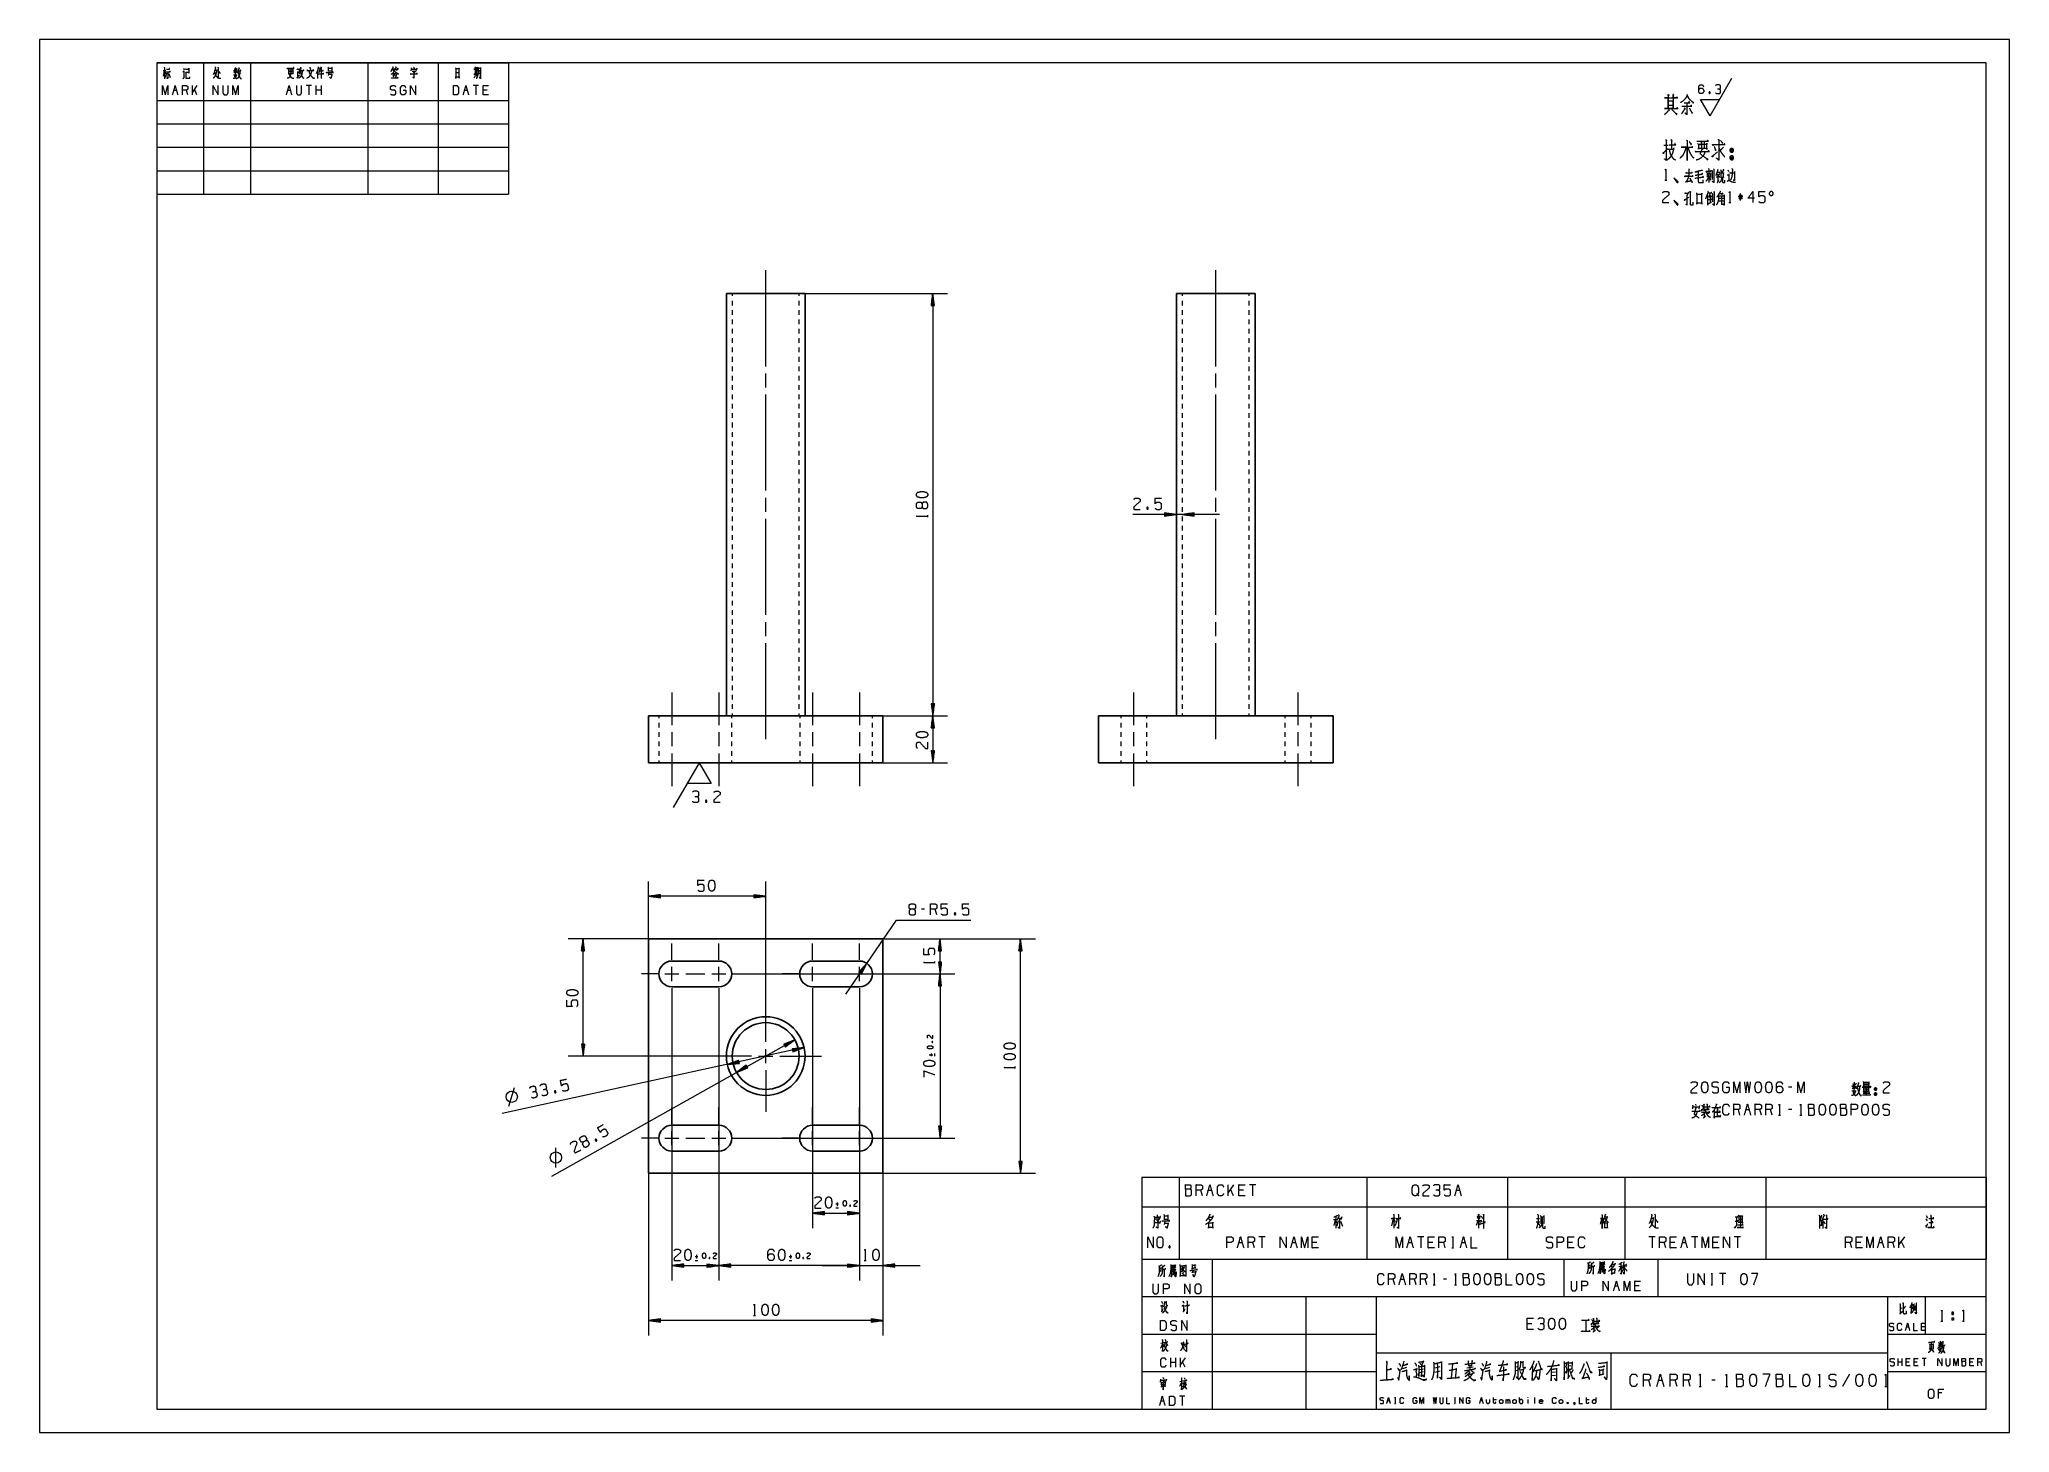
# Model space of a CAD drawing. Header units: millimetres. Extents: x 0 to 420, y 0 to 297.
import ezdxf

# ---------------------------------------------------------------- set-up
doc = ezdxf.new("R2010")
doc.units = ezdxf.units.MM
doc.layers.add('101', color=7, linetype='Continuous', true_color=0xffffff)

msp = doc.modelspace()

# ---------------------------------------------------------------- linework, layer by layer
at = {"layer": '101', "color": 133, "linetype": 'Continuous', "lineweight": 18}
for p, q in [((0, 297), (0, 0)), ((420, 297), (0, 297)), ((420, 0), (420, 297)), ((25, 292), (100, 292)), ((25, 292), (100, 292)), ((25, 292), (25, 5)), ((25, 292), (100, 292)), ((415, 292), (25, 292)), ((25, 292), (25, 264)), ((35, 292), (35, 264)), ((45, 292), (45, 264)), ((70, 292), (70, 264)), ((85, 292), (85, 264)), ((100, 292), (100, 264)), ((415, 5), (415, 292)), ((25, 284), (100, 284)), ((25, 279), (100, 279)), ((25, 274), (100, 274)), ((25, 269), (100, 269)), ((25, 264), (100, 264)), ((235, 37), (415, 37)), ((235, 37), (235, 5)), ((250, 37), (250, 5)), ((325, 37), (325, 29)), ((345, 37), (345, 29)), ((235, 29), (415, 29)), ((270, 29), (270, 5)), ((285, 29), (285, 5)), ((394, 29), (394, 5)), ((402, 29), (402, 21)), ((235, 21), (285, 21)), ((394, 21), (415, 21)), ((285, 17), (394, 17)), ((335, 17), (335, 5)), ((235, 13), (285, 13)), ((394, 13), (415, 13)), ((25, 5), (415, 5)), ((235, 5), (415, 5)), ((0, 0), (420, 0))]:
    msp.add_line(p, q, dxfattribs=at)
at = {"layer": '101', "color": 72, "linetype": 'Continuous', "lineweight": 18}
for p, q in [((26.57, 290.3), (26.35, 289.18)), ((26.36, 290.36), (26.98, 290.36)), ((26.69, 290.14), (26.91, 289.66)), ((30.74, 290.88), (30.87, 290.49)), ((31.13, 290.07), (31.22, 289.97)), ((37.42, 290.41), (37.77, 290.41)), ((41.69, 290.2), (41.43, 289.78)), ((41.53, 290.78), (41.66, 290.49)), ((41.88, 290.18), (42.11, 289.91)), ((42.14, 290.82), (41.95, 290.49)), ((53.11, 290.49), (53.99, 290.49)), ((53.11, 290.14), (53.98, 290.14)), ((54.01, 290.63), (54.01, 289.56)), ((55, 290.16), (55, 288.89)), ((55.02, 290.01), (55.35, 290.01)), ((55.4, 290.82), (55.37, 289.89)), ((59.27, 290.28), (59.27, 288.65)), ((61.56, 290.86), (62.32, 290.86)), ((61.56, 290.28), (62.32, 290.28)), ((61.73, 289.91), (61.56, 289.33)), ((62.33, 291.05), (62.33, 290.09)), ((76.04, 290.67), (76.21, 290.34)), ((92.86, 289.95), (93.25, 289.95)), ((93.22, 291.13), (93.33, 290.98)), ((27.11, 289.78), (26.88, 288.91)), ((27.56, 289.76), (27.87, 288.87)), ((28.66, 286.17), (29.22, 286.17)), ((30.65, 288.62), (30.93, 289.08)), ((31.62, 285.18), (31.34, 286.17)), ((32.63, 285.18), (32.63, 287.14)), ((33.59, 287.14), (32.63, 285.78)), ((33.59, 285.18), (33.04, 286.36)), ((41.4, 289.47), (42.16, 289.47)), ((52.94, 286.17), (53.49, 286.17)), ((53.1, 289.76), (53.98, 289.76)), ((58.02, 287.14), (56.9, 287.14)), ((57.46, 287.14), (57.46, 285.18)), ((59.02, 285.18), (59.02, 287.14)), ((60.14, 286.17), (59.02, 286.17)), ((60.14, 285.18), (60.14, 287.14)), ((61.6, 289.56), (62.33, 289.56)), ((75.31, 289.52), (75.48, 289.02)), ((75.35, 289.72), (76.07, 289.72)), ((75.6, 289.62), (75.76, 289.2)), ((76.13, 289.56), (75.92, 288.89)), ((90.65, 286.17), (91.2, 286.17)), ((93.6, 287.14), (92.49, 287.14)), ((92.92, 289.33), (92.65, 288.71)), ((93.05, 287.14), (93.05, 285.18)), ((93.18, 289.37), (93.28, 289.04)), ((93.75, 288.94), (94, 288.69)), ((95.45, 286.17), (94.61, 286.17)), ((346.29, 274.42), (347.19, 274.42)), ((347.19, 273.63), (348.33, 273.63)), ((356.53, 269.08), (356.67, 268.93)), ((356.58, 268.98), (356.58, 267.11)), ((356.86, 269.43), (357.01, 269.28)), ((359.9, 269.21), (360.11, 268.81)), ((346.5, 266.98), (346.93, 266.98)), ((355.57, 268.38), (356.25, 268.41)), ((355.93, 267.76), (356.25, 266.98)), ((359.76, 268.13), (360.07, 268.13)), ((355.57, 263.82), (355.57, 261.64)), ((355.77, 261.92), (356.42, 262.34)), ((356.14, 263.44), (356.14, 262.17)), ((356.26, 263.87), (356.44, 263.37)), ((356.9, 264.54), (357.15, 264.47)), ((357.97, 262.59), (359.09, 262.59)), ((358.01, 263.14), (359.1, 263.14)), ((358.12, 264.12), (358.8, 264.12)), ((358.89, 264.32), (358.56, 263.84)), ((360.16, 262.22), (360.59, 262.22)), ((363.15, 263.42), (362.14, 263.42)), ((362.31, 263.89), (362.99, 262.94)), ((362.97, 263.89), (362.31, 262.94)), ((362.63, 262.69), (362.63, 264.12)), ((189.36, 195.18), (189.36, 195.6)), ((236.15, 197.27), (236.31, 196.85)), ((142.07, 134.81), (142.23, 134.38)), ((188.7, 111.55), (188.03, 111.55)), ((191.31, 110.35), (190.97, 111.55)), ((195.1, 110.8), (195.26, 110.37)), ((190.89, 100.04), (190.89, 100.46)), ((189.69, 80.52), (190.49, 80.52)), ((190.09, 80.8), (190.09, 80.24)), ((190.26, 83.23), (190.47, 83.31)), ((190.87, 80.24), (190.87, 80.8)), ((208.04, 77.65), (208.04, 78.07)), ((100.08, 69.58), (101.25, 73.57)), ((109.84, 72.83), (110.08, 72.45)), ((373.57, 73.62), (372.9, 73.62)), ((386.4, 72.84), (387.32, 72.84)), ((386.75, 73.72), (386.43, 73.22)), ((386.56, 74.42), (386.72, 74.07)), ((386.98, 73.69), (387.27, 73.37)), ((387.3, 74.47), (387.07, 74.07)), ((352.45, 69.48), (353.82, 69.48)), ((353.01, 70), (353.12, 69.7)), ((353.91, 69.75), (353.74, 69)), ((355.85, 68.1), (355.48, 67.88)), ((362.52, 67.65), (362.19, 68.85)), ((363.79, 68.85), (364.46, 68.85)), ((367.08, 67.65), (366.74, 68.85)), ((369.35, 67.65), (369.02, 68.85)), ((370.75, 67.65), (371.17, 67.65)), ((373.57, 68.85), (372.9, 68.85)), ((375.3, 67.65), (375.72, 67.65)), ((110.1, 56.53), (110.06, 60.69)), ((118.48, 62.5), (118.83, 62.21)), ((235, 54.46), (235, 48.11)), ((235, 54.46), (243, 54.46)), ((243, 54.46), (243, 48.11)), ((243, 54.46), (283, 54.46)), ((247.92, 50.48), (247.58, 51.68)), ((249.19, 51.68), (249.86, 51.68)), ((253.41, 50.48), (253.41, 52.85)), ((254.57, 52.85), (253.41, 51.2)), ((254.57, 50.48), (253.9, 51.9)), ((256.69, 51.68), (255.68, 51.68)), ((259.3, 52.85), (257.96, 52.85)), ((258.63, 52.85), (258.63, 50.48)), ((283, 54.46), (313, 54.46)), ((283, 54.46), (283, 48.11)), ((302.09, 51.68), (302.76, 51.68)), ((313, 54.46), (338, 54.46)), ((313, 54.46), (313, 48.11)), ((338, 54.46), (338, 48.11)), ((338, 54.46), (368, 54.46)), ((368, 54.46), (368, 48.11)), ((368, 54.46), (415, 54.46)), ((415, 54.46), (415, 48.11)), ((170.37, 48.67), (169.8, 48.67)), ((169.8, 47.88), (170.37, 47.88)), ((170.09, 49.07), (170.09, 48.27)), ((172.79, 48.49), (172.87, 48.28)), ((235, 48.11), (243, 48.11)), ((235, 48.11), (235, 37)), ((239.76, 46.22), (240.58, 46.22)), ((240.59, 46.45), (240.59, 45.3)), ((243, 48.11), (243, 37)), ((243, 48.11), (283, 48.11)), ((283, 48.11), (283, 37)), ((283, 48.11), (313, 48.11)), ((307.33, 46.2), (307.61, 45.62)), ((313, 48.11), (313, 37)), ((313, 48.11), (338, 48.11)), ((320.7, 46.25), (320.7, 44.55)), ((338, 48.11), (338, 37)), ((338, 48.11), (368, 48.11)), ((368, 48.11), (368, 37)), ((368, 48.11), (415, 48.11)), ((380.84, 46.45), (381.02, 46.3)), ((402.21, 46.3), (402.51, 45.75)), ((415, 48.11), (415, 37)), ((239.76, 45.53), (240.58, 45.53)), ((239.95, 45.08), (239.76, 44.38)), ((239.81, 44.65), (240.59, 44.65)), ((249.23, 45.65), (249.55, 45.17)), ((275.88, 45.4), (276.64, 45.4)), ((276.21, 45.35), (275.95, 44.13)), ((276.35, 46.08), (276.35, 43.55)), ((276.39, 45.17), (276.6, 44.7)), ((276.87, 45.12), (276.55, 44)), ((276.78, 45.68), (277.56, 45.68)), ((276.8, 45.17), (276.94, 44.95)), ((277.38, 45.08), (277.79, 43.98)), ((277.63, 45.98), (277.45, 45.35)), ((288.6, 45.62), (288.21, 44.08)), ((288.74, 45.35), (289.04, 44.9)), ((306.72, 45.25), (306.32, 44.17)), ((306.37, 45.25), (307.18, 45.25)), ((306.49, 46.18), (306.62, 45.6)), ((306.87, 45.25), (307.18, 44.77)), ((307.15, 46.18), (306.94, 45.53)), ((307.31, 45.37), (307.52, 44.92)), ((319.06, 44.95), (319.87, 44.95)), ((319.15, 45.65), (319.82, 45.65)), ((320.1, 46.03), (320.7, 46.03)), ((333.02, 45.6), (332.74, 44.45)), ((343.6, 45.68), (344.03, 45.68)), ((361.81, 45.95), (361.81, 44.13)), ((362.25, 45.48), (363.03, 45.48)), ((379.52, 46.1), (379.87, 46.1)), ((380.17, 45.6), (380.17, 43.53)), ((402.12, 45.6), (402.42, 45.12)), ((140.09, 37.9), (140.09, 37.1)), ((160.09, 37.9), (160.09, 37.1)), ((240.85, 39.81), (240.99, 39.39)), ((255.72, 40.56), (256.39, 40.56)), ((259, 39.36), (258.67, 40.56)), ((261.28, 41.74), (259.94, 41.74)), ((260.61, 41.74), (260.61, 39.36)), ((267.1, 40.56), (267.77, 40.56)), ((272.33, 40.56), (271.32, 40.56)), ((291.86, 40.56), (292.53, 40.56)), ((295.14, 41.74), (293.8, 41.74)), ((294.47, 41.74), (294.47, 39.36)), ((297.08, 40.56), (296.08, 40.56)), ((299.7, 39.36), (299.36, 40.56)), ((301.12, 41.74), (301.46, 41.74)), ((301.12, 39.36), (301.46, 39.36)), ((301.3, 41.74), (301.3, 39.36)), ((303.24, 40.56), (303.91, 40.56)), ((326.85, 40.56), (325.84, 40.56)), ((344.45, 41.74), (343.11, 41.74)), ((343.78, 41.74), (343.78, 39.36)), ((346.73, 39.36), (346.39, 40.56)), ((348.67, 40.56), (347.66, 40.56)), ((350.27, 40.56), (350.94, 40.56)), ((353.56, 41.74), (352.21, 41.74)), ((352.88, 41.74), (352.88, 39.36)), ((357.77, 40.56), (356.76, 40.56)), ((362.66, 41.74), (361.32, 41.74)), ((361.99, 41.74), (361.99, 39.36)), ((386.37, 39.36), (386.04, 40.56)), ((388.31, 40.56), (387.31, 40.56)), ((392.19, 40.56), (392.87, 40.56)), ((395.48, 39.36), (395.14, 40.56)), ((397.58, 41.74), (396.41, 40.09)), ((396.41, 39.36), (396.41, 41.74)), ((397.58, 39.36), (396.91, 40.79)), ((140.37, 37.5), (139.8, 37.5)), ((139.8, 36.71), (140.37, 36.71)), ((142.79, 37.32), (142.87, 37.11)), ((160.37, 37.5), (159.8, 37.5)), ((159.8, 36.71), (160.37, 36.71)), ((162.79, 37.32), (162.87, 37.11)), ((175.85, 36.69), (176.28, 36.69)), ((235, 37), (243, 37)), ((241.5, 33.66), (242.04, 33.81)), ((241.79, 35.05), (241.78, 33.74)), ((243, 37), (283, 37)), ((283, 37), (313, 37)), ((313, 37), (338, 37)), ((332.92, 34.28), (333.47, 34.43)), ((333.22, 35.67), (333.2, 34.36)), ((336.72, 35.38), (337.43, 35.58)), ((338, 37), (368, 37)), ((356.37, 33.91), (356.7, 33.91)), ((356.54, 33.91), (356.54, 31.53)), ((359.49, 33.91), (358.15, 33.91)), ((358.82, 33.91), (358.82, 31.53)), ((368, 37), (415, 37)), ((288.92, 31.53), (288.58, 32.73)), ((290.19, 32.73), (290.86, 32.73)), ((293.47, 31.53), (293.14, 32.73)), ((295.75, 31.53), (295.41, 32.73)), ((297.14, 31.53), (297.57, 31.53)), ((299.97, 32.73), (299.29, 32.73)), ((301.7, 31.53), (302.12, 31.53)), ((335.89, 31.26), (336.48, 31.26)), ((341.01, 31.26), (340.12, 31.26)), ((356.37, 31.53), (356.7, 31.53)), ((396.78, 26.5), (397.1, 26.62)), ((152.21, 24.98), (152.64, 24.98)), ((318.18, 23.21), (317.17, 23.21)), ((329.63, 23.98), (329.63, 21.63)), ((329.63, 23.96), (329.63, 21.63)), ((332.33, 22.46), (331.96, 22.23)), ((398.04, 22.56), (398.48, 22.56)), ((401.88, 22.56), (401.21, 22.56)), ((405.37, 23.74), (405.8, 23.74)), ((407.69, 24.46), (407.69, 23.99)), ((407.69, 24.46), (408.02, 24.46)), ((409.93, 23.74), (410.35, 23.74)), ((239.62, 19.15), (239.06, 19.01)), ((239.43, 18.9), (239.63, 18.63)), ((404.78, 18.63), (405.57, 18.79)), ((405.68, 18.57), (406.23, 18.69)), ((241.17, 13.94), (241.17, 15.91)), ((242.28, 14.94), (241.17, 14.94)), ((242.28, 13.94), (242.28, 15.91)), ((244.25, 15.91), (243.29, 14.54)), ((243.29, 13.94), (243.29, 15.91)), ((244.25, 13.94), (243.7, 15.12)), ((290.64, 13.69), (291.54, 13.94)), ((294.25, 13.42), (295.03, 13.59)), ((294.25, 12.8), (295.08, 13)), ((297.47, 12.9), (298.59, 13.18)), ((298.54, 14.01), (297.49, 13.73)), ((301.25, 14.63), (300.98, 11.62)), ((304.3, 13.8), (305.66, 14.04)), ((308.32, 13.69), (309.22, 13.94)), ((315.02, 14.01), (314.63, 13.94)), ((315, 13.25), (314.63, 13.14)), ((323.17, 12.9), (322.32, 12.8)), ((323.85, 14.45), (323.66, 14.35)), ((326.44, 14.25), (325.93, 14.18)), ((396.24, 14.25), (396.24, 15.82)), ((397.13, 15.04), (396.24, 15.04)), ((397.13, 14.25), (397.13, 15.82)), ((398.6, 15.04), (397.94, 15.04)), ((400.3, 15.04), (399.63, 15.04)), ((402.22, 15.82), (401.33, 15.82)), ((401.78, 15.82), (401.78, 14.25)), ((412.18, 15.04), (411.51, 15.04)), ((414.1, 14.25), (413.88, 15.04)), ((239.32, 10.28), (239.85, 10.36)), ((243.7, 10.96), (243.12, 10.84)), ((243.49, 10.67), (243.68, 10.43)), ((322.32, 12.14), (323.17, 12.25)), ((343.45, 9.85), (343.08, 11.17)), ((345.17, 11.17), (345.91, 11.17)), ((349.11, 9.85), (348.74, 11.17)), ((351.94, 9.85), (351.57, 11.17)), ((353.79, 9.85), (354.26, 9.85)), ((357.23, 11.17), (356.49, 11.17)), ((359.45, 9.85), (359.92, 9.85)), ((379.25, 9.85), (379.72, 9.85)), ((385.88, 12.47), (384.4, 9.85)), ((393.39, 9.85), (393.86, 9.85)), ((405.52, 8.46), (404.84, 8.46)), ((239.1, 6.79), (239.66, 6.79)), ((244.18, 7.77), (243.07, 7.77)), ((243.62, 7.77), (243.62, 5.8)), ((287.41, 6.84), (287.78, 6.84)), ((288.91, 7.48), (289.1, 7.48)), ((288.91, 6.17), (289.1, 6.17)), ((289.01, 7.48), (289.01, 6.17)), ((301.64, 7.48), (301.83, 7.48)), ((301.64, 6.17), (301.83, 6.17)), ((301.74, 7.48), (301.74, 6.17)), ((307.21, 6.84), (307.58, 6.84)), ((309.85, 7.04), (310.59, 7.04)), ((312.68, 6.17), (312.68, 7.04)), ((315.51, 6.52), (315.51, 7.48)), ((317.3, 7.04), (317.3, 6.17)), ((318.71, 7.5), (318.71, 6.17)), ((329.66, 7.04), (330.39, 7.04))]:
    msp.add_line(p, q, dxfattribs=at)
at = {"layer": '101', "color": 43, "linetype": 'Continuous', "lineweight": 18}
for p, q in [((355.98, 285.8), (356.11, 285.46)), ((356.16, 280.71), (360.78, 288.71)), ((354.14, 284.21), (358.18, 284.21)), ((356.16, 280.71), (354.14, 284.21))]:
    msp.add_line(p, q, dxfattribs=at)
at = {"layer": '101', "color": 72, "linetype": 'Continuous', "lineweight": 25}
for p, q in [((146.46, 242.8), (146.46, 152.8)), ((163.21, 152.8), (163.21, 242.8)), ((242.39, 242.8), (242.39, 152.8)), ((259.14, 152.8), (259.14, 242.8)), ((129.83, 152.8), (129.83, 142.8)), ((129.83, 152.8), (179.83, 152.8)), ((179.83, 152.8), (179.83, 142.8)), ((225.77, 152.8), (225.77, 142.8)), ((225.77, 152.8), (275.77, 152.8)), ((275.77, 152.8), (275.77, 142.8)), ((129.83, 142.8), (179.83, 142.8)), ((225.77, 142.8), (275.77, 142.8)), ((129.83, 105.27), (129.83, 55.27)), ((179.83, 105.27), (129.83, 105.27)), ((179.83, 55.27), (179.83, 105.27)), ((134.83, 100.52), (144.83, 100.52)), ((164.83, 100.52), (174.83, 100.52)), ((144.83, 95.02), (134.83, 95.02)), ((174.83, 95.02), (164.83, 95.02)), ((134.83, 65.52), (144.83, 65.52)), ((164.83, 65.52), (174.83, 65.52)), ((144.83, 60.02), (134.83, 60.02)), ((174.83, 60.02), (164.83, 60.02)), ((129.83, 55.27), (179.83, 55.27))]:
    msp.add_line(p, q, dxfattribs=at)
at = {"layer": '101', "color": 53, "linetype": 'Continuous', "lineweight": 18}
for p, q in [((147.71, 242.8), (147.71, 242.3)), ((147.71, 241.3), (147.71, 240.3)), ((161.96, 242.3), (161.96, 242.8)), ((161.96, 240.3), (161.96, 241.3)), ((243.64, 242.8), (243.64, 242.3)), ((243.64, 241.3), (243.64, 240.3)), ((257.89, 242.3), (257.89, 242.8)), ((257.89, 240.3), (257.89, 241.3)), ((147.71, 239.3), (147.71, 238.3)), ((147.71, 237.3), (147.71, 236.3)), ((147.71, 235.3), (147.71, 234.3)), ((161.96, 238.3), (161.96, 239.3)), ((161.96, 236.3), (161.96, 237.3)), ((161.96, 234.3), (161.96, 235.3)), ((243.64, 239.3), (243.64, 238.3)), ((243.64, 237.3), (243.64, 236.3)), ((243.64, 235.3), (243.64, 234.3)), ((257.89, 238.3), (257.89, 239.3)), ((257.89, 236.3), (257.89, 237.3)), ((257.89, 234.3), (257.89, 235.3)), ((147.71, 233.3), (147.71, 232.3)), ((147.71, 231.3), (147.71, 230.3)), ((161.96, 232.3), (161.96, 233.3)), ((161.96, 230.3), (161.96, 231.3)), ((243.64, 233.3), (243.64, 232.3)), ((243.64, 231.3), (243.64, 230.3)), ((257.89, 232.3), (257.89, 233.3)), ((257.89, 230.3), (257.89, 231.3)), ((147.71, 229.3), (147.71, 228.3)), ((147.71, 227.3), (147.71, 226.3)), ((161.96, 228.3), (161.96, 229.3)), ((161.96, 226.3), (161.96, 227.3)), ((243.64, 229.3), (243.64, 228.3)), ((243.64, 227.3), (243.64, 226.3)), ((257.89, 228.3), (257.89, 229.3)), ((257.89, 226.3), (257.89, 227.3)), ((147.71, 225.3), (147.71, 224.3)), ((147.71, 223.3), (147.71, 222.3)), ((161.96, 224.3), (161.96, 225.3)), ((161.96, 222.3), (161.96, 223.3)), ((243.64, 225.3), (243.64, 224.3)), ((243.64, 223.3), (243.64, 222.3)), ((257.89, 224.3), (257.89, 225.3)), ((257.89, 222.3), (257.89, 223.3)), ((147.71, 221.3), (147.71, 220.3)), ((147.71, 219.3), (147.71, 218.3)), ((161.96, 220.3), (161.96, 221.3)), ((161.96, 218.3), (161.96, 219.3)), ((243.64, 221.3), (243.64, 220.3)), ((243.64, 219.3), (243.64, 218.3)), ((257.89, 220.3), (257.89, 221.3)), ((257.89, 218.3), (257.89, 219.3)), ((147.71, 217.3), (147.71, 216.3)), ((147.71, 215.3), (147.71, 214.3)), ((161.96, 216.3), (161.96, 217.3)), ((161.96, 214.3), (161.96, 215.3)), ((243.64, 217.3), (243.64, 216.3)), ((243.64, 215.3), (243.64, 214.3)), ((257.89, 216.3), (257.89, 217.3)), ((257.89, 214.3), (257.89, 215.3)), ((147.71, 213.3), (147.71, 212.3)), ((147.71, 211.3), (147.71, 210.3)), ((161.96, 212.3), (161.96, 213.3)), ((161.96, 210.3), (161.96, 211.3)), ((243.64, 213.3), (243.64, 212.3)), ((243.64, 211.3), (243.64, 210.3)), ((257.89, 212.3), (257.89, 213.3)), ((257.89, 210.3), (257.89, 211.3)), ((147.71, 209.3), (147.71, 208.3)), ((147.71, 207.3), (147.71, 206.3)), ((161.96, 208.3), (161.96, 209.3)), ((161.96, 206.3), (161.96, 207.3)), ((243.64, 209.3), (243.64, 208.3)), ((243.64, 207.3), (243.64, 206.3)), ((257.89, 208.3), (257.89, 209.3)), ((257.89, 206.3), (257.89, 207.3)), ((147.71, 205.3), (147.71, 204.3)), ((147.71, 203.3), (147.71, 202.3)), ((161.96, 204.3), (161.96, 205.3)), ((161.96, 202.3), (161.96, 203.3)), ((243.64, 205.3), (243.64, 204.3)), ((243.64, 203.3), (243.64, 202.3)), ((257.89, 204.3), (257.89, 205.3)), ((257.89, 202.3), (257.89, 203.3)), ((147.71, 201.3), (147.71, 200.3)), ((147.71, 199.3), (147.71, 198.3)), ((161.96, 200.3), (161.96, 201.3)), ((161.96, 198.3), (161.96, 199.3)), ((243.64, 201.3), (243.64, 200.3)), ((243.64, 199.3), (243.64, 198.3)), ((257.89, 200.3), (257.89, 201.3)), ((257.89, 198.3), (257.89, 199.3)), ((147.71, 197.3), (147.71, 196.3)), ((147.71, 195.3), (147.71, 194.3)), ((147.71, 193.3), (147.71, 192.3)), ((161.96, 196.3), (161.96, 197.3)), ((161.96, 194.3), (161.96, 195.3)), ((161.96, 192.3), (161.96, 193.3)), ((243.64, 197.3), (243.64, 196.3)), ((243.64, 195.3), (243.64, 194.3)), ((243.64, 193.3), (243.64, 192.3)), ((257.89, 196.3), (257.89, 197.3)), ((257.89, 194.3), (257.89, 195.3)), ((257.89, 192.3), (257.89, 193.3)), ((147.71, 191.3), (147.71, 190.3)), ((147.71, 189.3), (147.71, 188.3)), ((161.96, 190.3), (161.96, 191.3)), ((161.96, 188.3), (161.96, 189.3)), ((243.64, 191.3), (243.64, 190.3)), ((243.64, 189.3), (243.64, 188.3)), ((257.89, 190.3), (257.89, 191.3)), ((257.89, 188.3), (257.89, 189.3)), ((147.71, 187.3), (147.71, 186.3)), ((147.71, 185.3), (147.71, 184.3)), ((161.96, 186.3), (161.96, 187.3)), ((161.96, 184.3), (161.96, 185.3)), ((243.64, 187.3), (243.64, 186.3)), ((243.64, 185.3), (243.64, 184.3)), ((257.89, 186.3), (257.89, 187.3)), ((257.89, 184.3), (257.89, 185.3)), ((147.71, 183.3), (147.71, 182.3)), ((147.71, 181.3), (147.71, 180.3)), ((161.96, 182.3), (161.96, 183.3)), ((161.96, 180.3), (161.96, 181.3)), ((243.64, 183.3), (243.64, 182.3)), ((243.64, 181.3), (243.64, 180.3)), ((257.89, 182.3), (257.89, 183.3)), ((257.89, 180.3), (257.89, 181.3)), ((147.71, 179.3), (147.71, 178.3)), ((147.71, 177.3), (147.71, 176.3)), ((161.96, 178.3), (161.96, 179.3)), ((161.96, 176.3), (161.96, 177.3)), ((243.64, 179.3), (243.64, 178.3)), ((243.64, 177.3), (243.64, 176.3)), ((257.89, 178.3), (257.89, 179.3)), ((257.89, 176.3), (257.89, 177.3)), ((147.71, 175.3), (147.71, 174.3)), ((147.71, 173.3), (147.71, 172.3)), ((161.96, 174.3), (161.96, 175.3)), ((161.96, 172.3), (161.96, 173.3)), ((243.64, 175.3), (243.64, 174.3)), ((243.64, 173.3), (243.64, 172.3)), ((257.89, 174.3), (257.89, 175.3)), ((257.89, 172.3), (257.89, 173.3)), ((147.71, 171.3), (147.71, 170.3)), ((147.71, 169.3), (147.71, 168.3)), ((161.96, 170.3), (161.96, 171.3)), ((161.96, 168.3), (161.96, 169.3)), ((243.64, 171.3), (243.64, 170.3)), ((243.64, 169.3), (243.64, 168.3)), ((257.89, 170.3), (257.89, 171.3)), ((257.89, 168.3), (257.89, 169.3)), ((147.71, 167.3), (147.71, 166.3)), ((147.71, 165.3), (147.71, 164.3)), ((161.96, 166.3), (161.96, 167.3)), ((161.96, 164.3), (161.96, 165.3)), ((243.64, 167.3), (243.64, 166.3)), ((243.64, 165.3), (243.64, 164.3)), ((257.89, 166.3), (257.89, 167.3)), ((257.89, 164.3), (257.89, 165.3)), ((147.71, 163.3), (147.71, 162.3)), ((147.71, 161.3), (147.71, 160.3)), ((161.96, 162.3), (161.96, 163.3)), ((161.96, 160.3), (161.96, 161.3)), ((243.64, 163.3), (243.64, 162.3)), ((243.64, 161.3), (243.64, 160.3)), ((257.89, 162.3), (257.89, 163.3)), ((257.89, 160.3), (257.89, 161.3)), ((147.71, 159.3), (147.71, 158.3)), ((147.71, 157.3), (147.71, 156.3)), ((161.96, 158.3), (161.96, 159.3)), ((161.96, 156.3), (161.96, 157.3)), ((243.64, 159.3), (243.64, 158.3)), ((243.64, 157.3), (243.64, 156.3)), ((257.89, 158.3), (257.89, 159.3)), ((257.89, 156.3), (257.89, 157.3)), ((132.08, 152.8), (132.08, 152.3)), ((132.08, 151.3), (132.08, 150.3)), ((147.58, 152.3), (147.58, 152.8)), ((147.58, 150.3), (147.58, 151.3)), ((147.71, 155.3), (147.71, 154.3)), ((147.71, 153.3), (147.71, 152.8)), ((161.96, 154.3), (161.96, 155.3)), ((161.96, 152.8), (161.96, 153.3)), ((162.08, 152.8), (162.08, 152.3)), ((162.08, 151.3), (162.08, 150.3)), ((177.58, 152.3), (177.58, 152.8)), ((177.58, 150.3), (177.58, 151.3)), ((230.52, 152.8), (230.52, 152.3)), ((230.52, 151.3), (230.52, 150.3)), ((236.02, 152.8), (236.02, 152.3)), ((236.02, 151.3), (236.02, 150.3)), ((243.64, 155.3), (243.64, 154.3)), ((243.64, 153.3), (243.64, 152.8)), ((257.89, 154.3), (257.89, 155.3)), ((257.89, 152.8), (257.89, 153.3)), ((265.52, 152.8), (265.52, 152.3)), ((265.52, 151.3), (265.52, 150.3)), ((271.02, 152.8), (271.02, 152.3)), ((271.02, 151.3), (271.02, 150.3)), ((132.08, 149.3), (132.08, 148.3)), ((132.08, 147.3), (132.08, 146.3)), ((147.58, 148.3), (147.58, 149.3)), ((147.58, 146.3), (147.58, 147.3)), ((162.08, 149.3), (162.08, 148.3)), ((162.08, 147.3), (162.08, 146.3)), ((177.58, 148.3), (177.58, 149.3)), ((177.58, 146.3), (177.58, 147.3)), ((230.52, 149.3), (230.52, 148.3)), ((230.52, 147.3), (230.52, 146.3)), ((236.02, 149.3), (236.02, 148.3)), ((236.02, 147.3), (236.02, 146.3)), ((265.52, 149.3), (265.52, 148.3)), ((265.52, 147.3), (265.52, 146.3)), ((271.02, 149.3), (271.02, 148.3)), ((271.02, 147.3), (271.02, 146.3)), ((132.08, 145.3), (132.08, 144.3)), ((132.08, 143.3), (132.08, 142.8)), ((147.58, 144.3), (147.58, 145.3)), ((147.58, 142.8), (147.58, 143.3)), ((162.08, 145.3), (162.08, 144.3)), ((162.08, 143.3), (162.08, 142.8)), ((177.58, 144.3), (177.58, 145.3)), ((177.58, 142.8), (177.58, 143.3)), ((230.52, 145.3), (230.52, 144.3)), ((230.52, 143.3), (230.52, 142.8)), ((236.02, 145.3), (236.02, 144.3)), ((236.02, 143.3), (236.02, 142.8)), ((265.52, 145.3), (265.52, 144.3)), ((265.52, 143.3), (265.52, 142.8)), ((271.02, 145.3), (271.02, 144.3)), ((271.02, 143.3), (271.02, 142.8))]:
    msp.add_line(p, q, dxfattribs=at)
at = {"layer": '101', "color": 22, "linetype": 'Continuous', "lineweight": 18}
for p, q in [((154.83, 242.8), (193.62, 242.8)), ((190.45, 242.8), (190.12, 240.26)), ((190.12, 240.26), (190.12, 240.29)), ((190.12, 240.26), (190.12, 240.29)), ((190.12, 240.26), (190.78, 240.26)), ((190.17, 240.26), (190.17, 240.67)), ((190.22, 240.26), (190.22, 241.06)), ((190.27, 240.26), (190.27, 241.45)), ((190.32, 240.26), (190.32, 241.83)), ((190.37, 240.26), (190.37, 242.22)), ((190.42, 240.26), (190.42, 242.6)), ((190.45, 242.8), (190.45, 152.8)), ((190.78, 240.26), (190.45, 242.8)), ((190.48, 240.26), (190.48, 242.6)), ((190.53, 240.26), (190.53, 242.22)), ((190.58, 240.26), (190.58, 241.83)), ((190.63, 240.26), (190.63, 241.45)), ((190.68, 240.26), (190.68, 241.06)), ((190.73, 240.26), (190.73, 240.67)), ((190.78, 240.26), (190.78, 240.29)), ((190.78, 240.26), (190.78, 240.29)), ((251.58, 195.73), (233.12, 195.73)), ((239.85, 196.06), (239.85, 195.39)), ((242.39, 195.73), (239.85, 196.06)), ((239.85, 196.06), (239.88, 196.06)), ((239.85, 196.06), (239.88, 196.06)), ((239.85, 196.01), (240.27, 196.01)), ((239.85, 195.96), (240.65, 195.96)), ((239.85, 195.91), (241.04, 195.91)), ((239.85, 195.85), (241.43, 195.85)), ((239.85, 195.8), (241.81, 195.8)), ((239.85, 195.75), (242.2, 195.75)), ((239.85, 195.39), (242.39, 195.73)), ((239.85, 195.7), (242.2, 195.7)), ((239.85, 195.65), (241.81, 195.65)), ((239.85, 195.6), (241.43, 195.6)), ((239.85, 195.55), (241.04, 195.55)), ((239.85, 195.5), (240.65, 195.5)), ((239.85, 195.45), (240.27, 195.45)), ((239.85, 195.4), (239.88, 195.4)), ((239.85, 195.4), (239.88, 195.4)), ((246.18, 196.06), (243.64, 195.73)), ((243.64, 195.73), (246.18, 195.39)), ((246.18, 195.75), (243.83, 195.75)), ((246.18, 195.7), (243.83, 195.7)), ((246.18, 195.8), (244.22, 195.8)), ((246.18, 195.65), (244.22, 195.65)), ((246.18, 195.85), (244.61, 195.85)), ((246.18, 195.6), (244.61, 195.6)), ((246.18, 195.91), (244.99, 195.91)), ((246.18, 195.55), (244.99, 195.55)), ((246.18, 195.96), (245.38, 195.96)), ((246.18, 195.5), (245.38, 195.5)), ((246.18, 196.01), (245.76, 196.01)), ((246.18, 195.45), (245.76, 195.45)), ((246.18, 196.06), (246.15, 196.06)), ((246.18, 196.06), (246.15, 196.06)), ((246.18, 195.4), (246.15, 195.4)), ((246.18, 195.4), (246.15, 195.4)), ((246.18, 195.39), (246.18, 196.06)), ((161.96, 152.8), (193.62, 152.8)), ((179.83, 152.8), (193.62, 152.8)), ((190.12, 155.34), (190.45, 152.8)), ((190.12, 155.34), (190.12, 155.31)), ((190.12, 155.34), (190.12, 155.31)), ((190.78, 155.34), (190.12, 155.34)), ((190.45, 152.8), (190.12, 150.26)), ((190.17, 155.34), (190.17, 154.92)), ((190.22, 155.34), (190.22, 154.53)), ((190.27, 155.34), (190.27, 154.15)), ((190.27, 150.26), (190.27, 151.45)), ((190.32, 155.34), (190.32, 153.76)), ((190.32, 150.26), (190.32, 151.83)), ((190.37, 155.34), (190.37, 153.38)), ((190.37, 150.26), (190.37, 152.22)), ((190.42, 155.34), (190.42, 152.99)), ((190.42, 150.26), (190.42, 152.6)), ((190.45, 152.8), (190.78, 155.34)), ((190.45, 152.8), (190.45, 142.8)), ((190.78, 150.26), (190.45, 152.8)), ((190.48, 155.34), (190.48, 152.99)), ((190.48, 150.26), (190.48, 152.6)), ((190.53, 155.34), (190.53, 153.38)), ((190.53, 150.26), (190.53, 152.22)), ((190.58, 155.34), (190.58, 153.76)), ((190.58, 150.26), (190.58, 151.83)), ((190.63, 155.34), (190.63, 154.15)), ((190.63, 150.26), (190.63, 151.45)), ((190.68, 155.34), (190.68, 154.53)), ((190.73, 155.34), (190.73, 154.92)), ((190.78, 155.34), (190.78, 155.31)), ((190.78, 155.34), (190.78, 155.31)), ((190.12, 150.26), (190.12, 150.29)), ((190.12, 150.26), (190.12, 150.29)), ((190.12, 150.26), (190.78, 150.26)), ((190.17, 150.26), (190.17, 150.67)), ((190.22, 150.26), (190.22, 151.06)), ((190.68, 150.26), (190.68, 151.06)), ((190.73, 150.26), (190.73, 150.67)), ((190.78, 150.26), (190.78, 150.29)), ((190.78, 150.26), (190.78, 150.29)), ((190.78, 145.34), (190.12, 145.34)), ((190.12, 145.34), (190.45, 142.8)), ((190.12, 145.34), (190.12, 145.31)), ((190.12, 145.34), (190.12, 145.31)), ((190.17, 145.34), (190.17, 144.92)), ((190.22, 145.34), (190.22, 144.53)), ((190.27, 145.34), (190.27, 144.15)), ((190.32, 145.34), (190.32, 143.76)), ((190.37, 145.34), (190.37, 143.38)), ((190.42, 145.34), (190.42, 142.99)), ((190.45, 142.8), (190.78, 145.34)), ((190.48, 145.34), (190.48, 142.99)), ((190.53, 145.34), (190.53, 143.38)), ((190.58, 145.34), (190.58, 143.76)), ((190.63, 145.34), (190.63, 144.15)), ((190.68, 145.34), (190.68, 144.53)), ((190.73, 145.34), (190.73, 144.92)), ((190.78, 145.34), (190.78, 145.31)), ((190.78, 145.34), (190.78, 145.31)), ((144.44, 142.8), (136.82, 142.8)), ((179.83, 142.8), (193.62, 142.8)), ((129.83, 105.27), (129.83, 117.51)), ((132.37, 114.67), (129.83, 114.34)), ((129.83, 114.34), (132.37, 114)), ((154.83, 114.34), (129.83, 114.34)), ((132.37, 114.36), (130.03, 114.36)), ((132.37, 114.31), (130.03, 114.31)), ((132.37, 114.41), (130.41, 114.41)), ((132.37, 114.26), (130.41, 114.26)), ((132.37, 114.46), (130.8, 114.46)), ((132.37, 114.21), (130.8, 114.21)), ((132.37, 114.51), (131.18, 114.51)), ((132.37, 114.16), (131.18, 114.16)), ((132.37, 114.56), (131.57, 114.56)), ((132.37, 114.11), (131.57, 114.11)), ((132.37, 114.62), (131.96, 114.62)), ((132.37, 114.06), (131.96, 114.06)), ((132.37, 114.67), (132.34, 114.67)), ((132.37, 114.67), (132.34, 114.67)), ((132.37, 114.01), (132.34, 114.01)), ((132.37, 114.01), (132.34, 114.01)), ((132.37, 114), (132.37, 114.67)), ((152.29, 114.67), (152.33, 114.67)), ((152.29, 114.67), (152.33, 114.67)), ((152.29, 114.67), (152.29, 114)), ((154.83, 114.34), (152.29, 114.67)), ((152.29, 114.62), (152.71, 114.62)), ((152.29, 114.56), (153.1, 114.56)), ((152.29, 114.51), (153.48, 114.51)), ((152.29, 114.46), (153.87, 114.46)), ((152.29, 114.41), (154.26, 114.41)), ((152.29, 114.36), (154.64, 114.36)), ((152.29, 114), (154.83, 114.34)), ((152.29, 114.31), (154.64, 114.31)), ((152.29, 114.26), (154.26, 114.26)), ((152.29, 114.21), (153.87, 114.21)), ((152.29, 114.16), (153.48, 114.16)), ((152.29, 114.11), (153.1, 114.11)), ((152.29, 114.06), (152.71, 114.06)), ((152.29, 114.01), (152.33, 114.01)), ((152.29, 114.01), (152.33, 114.01)), ((154.83, 92.14), (154.83, 117.51)), ((171.9, 93.49), (182.7, 109.25)), ((182.7, 109.25), (198.58, 109.25)), ((129.83, 105.27), (112.72, 105.27)), ((115.89, 105.27), (115.56, 102.73)), ((115.87, 102.73), (115.87, 105.08)), ((115.89, 80.27), (115.89, 105.27)), ((116.23, 102.73), (115.89, 105.27)), ((115.92, 102.73), (115.92, 105.08)), ((179.83, 105.27), (195.16, 105.27)), ((179.83, 105.27), (212.31, 105.27)), ((191.99, 105.27), (191.65, 102.73)), ((191.96, 102.73), (191.96, 105.08)), ((192.32, 102.73), (191.99, 105.27)), ((191.99, 97.77), (191.99, 105.27)), ((192.01, 102.73), (192.01, 105.08)), ((209.13, 105.27), (208.8, 102.73)), ((209.11, 102.73), (209.11, 105.08)), ((209.47, 102.73), (209.13, 105.27)), ((209.13, 55.27), (209.13, 105.27)), ((209.16, 102.73), (209.16, 105.08)), ((115.56, 102.73), (115.56, 102.76)), ((115.56, 102.73), (115.56, 102.76)), ((115.56, 102.73), (116.23, 102.73)), ((115.61, 102.73), (115.61, 103.15)), ((115.66, 102.73), (115.66, 103.53)), ((115.72, 102.73), (115.72, 103.92)), ((115.77, 102.73), (115.77, 104.3)), ((115.82, 102.73), (115.82, 104.69)), ((115.97, 102.73), (115.97, 104.69)), ((116.02, 102.73), (116.02, 104.3)), ((116.07, 102.73), (116.07, 103.92)), ((116.12, 102.73), (116.12, 103.53)), ((116.17, 102.73), (116.17, 103.15)), ((116.22, 102.73), (116.22, 102.76)), ((116.22, 102.73), (116.22, 102.76)), ((191.65, 102.73), (192.32, 102.73)), ((191.66, 102.73), (191.66, 102.76)), ((191.66, 102.73), (191.66, 102.76)), ((191.71, 102.73), (191.71, 103.15)), ((191.76, 102.73), (191.76, 103.53)), ((191.81, 102.73), (191.81, 103.92)), ((191.86, 102.73), (191.86, 104.3)), ((191.91, 102.73), (191.91, 104.69)), ((192.06, 102.73), (192.06, 104.69)), ((192.11, 102.73), (192.11, 104.3)), ((192.16, 102.73), (192.16, 103.92)), ((192.21, 102.73), (192.21, 103.53)), ((192.26, 102.73), (192.26, 103.15)), ((192.32, 102.73), (192.32, 102.76)), ((192.32, 102.73), (192.32, 102.76)), ((208.8, 102.73), (208.8, 102.76)), ((208.8, 102.73), (208.8, 102.76)), ((208.8, 102.73), (209.47, 102.73)), ((208.85, 102.73), (208.85, 103.15)), ((208.9, 102.73), (208.9, 103.53)), ((208.95, 102.73), (208.95, 103.92)), ((209, 102.73), (209, 104.3)), ((209.06, 102.73), (209.06, 104.69)), ((209.21, 102.73), (209.21, 104.69)), ((209.26, 102.73), (209.26, 104.3)), ((209.31, 102.73), (209.31, 103.92)), ((209.36, 102.73), (209.36, 103.53)), ((209.41, 102.73), (209.41, 103.15)), ((209.46, 102.73), (209.46, 102.76)), ((209.46, 102.73), (209.46, 102.76)), ((151.33, 97.77), (195.16, 97.77)), ((176.39, 100.04), (174.68, 98.13)), ((174.68, 98.13), (174.7, 98.16)), ((174.68, 98.13), (174.7, 98.16)), ((174.68, 98.13), (175.23, 97.75)), ((174.72, 98.1), (174.96, 98.45)), ((174.76, 98.07), (175.22, 98.73)), ((174.81, 98.04), (175.48, 99.02)), ((174.85, 98.01), (175.74, 99.31)), ((174.89, 97.99), (176, 99.6)), ((174.93, 97.96), (176.26, 99.89)), ((174.97, 97.93), (176.3, 99.86)), ((175.02, 97.9), (176.12, 99.52)), ((175.06, 97.87), (175.95, 99.17)), ((175.1, 97.84), (175.77, 98.82)), ((175.14, 97.81), (175.6, 98.48)), ((175.18, 97.78), (175.42, 98.13)), ((175.23, 97.75), (176.39, 100.04)), ((175.23, 97.76), (175.24, 97.78)), ((175.23, 97.76), (175.24, 97.78)), ((181.33, 97.77), (195.16, 97.77)), ((191.65, 100.31), (191.99, 97.77)), ((192.32, 100.31), (191.65, 100.31)), ((191.99, 97.77), (191.65, 95.23)), ((191.66, 100.31), (191.66, 100.28)), ((191.66, 100.31), (191.66, 100.28)), ((191.71, 100.31), (191.71, 99.89)), ((191.76, 100.31), (191.76, 99.51)), ((191.81, 100.31), (191.81, 99.12)), ((191.86, 100.31), (191.86, 98.73)), ((191.86, 95.23), (191.86, 96.8)), ((191.91, 100.31), (191.91, 98.35)), ((191.91, 95.23), (191.91, 97.19)), ((191.96, 100.31), (191.96, 97.96)), ((191.96, 95.23), (191.96, 97.58)), ((191.99, 97.77), (192.32, 100.31)), ((191.99, 97.77), (191.99, 62.77)), ((192.32, 95.23), (191.99, 97.77)), ((192.01, 100.31), (192.01, 97.96)), ((192.01, 95.23), (192.01, 97.58)), ((192.06, 100.31), (192.06, 98.35)), ((192.06, 95.23), (192.06, 97.19)), ((192.11, 100.31), (192.11, 98.73)), ((192.11, 95.23), (192.11, 96.8)), ((192.16, 100.31), (192.16, 99.12)), ((192.21, 100.31), (192.21, 99.51)), ((192.26, 100.31), (192.26, 99.89)), ((192.32, 100.31), (192.32, 100.28)), ((192.32, 100.31), (192.32, 100.28)), ((191.65, 95.23), (192.32, 95.23)), ((191.66, 95.23), (191.66, 95.26)), ((191.66, 95.23), (191.66, 95.26)), ((191.71, 95.23), (191.71, 95.65)), ((191.76, 95.23), (191.76, 96.03)), ((191.81, 95.23), (191.81, 96.42)), ((192.16, 95.23), (192.16, 96.42)), ((192.21, 95.23), (192.21, 96.03)), ((192.26, 95.23), (192.26, 95.65)), ((192.32, 95.23), (192.32, 95.26)), ((192.32, 95.23), (192.32, 95.26)), ((134.83, 91.27), (134.83, 32.42)), ((144.83, 91.27), (144.83, 32.42)), ((144.83, 91.27), (144.83, 32.42)), ((164.83, 91.27), (164.83, 43.6)), ((174.83, 91.27), (174.83, 32.42)), ((174.83, 91.27), (174.83, 43.6)), ((174.83, 91.27), (174.83, 32.42)), ((163.02, 82.06), (98.63, 67.99)), ((161.04, 83.76), (109.19, 54.59)), ((142.96, 80.27), (112.72, 80.27)), ((116.23, 82.81), (115.56, 82.81)), ((115.56, 82.81), (115.89, 80.27)), ((115.56, 82.81), (115.56, 82.78)), ((115.56, 82.81), (115.56, 82.78)), ((115.61, 82.81), (115.61, 82.39)), ((115.66, 82.81), (115.66, 82.01)), ((115.72, 82.81), (115.72, 81.62)), ((115.77, 82.81), (115.77, 81.23)), ((115.82, 82.81), (115.82, 80.85)), ((115.87, 82.81), (115.87, 80.46)), ((115.89, 80.27), (116.23, 82.81)), ((115.92, 82.81), (115.92, 80.46)), ((115.97, 82.81), (115.97, 80.85)), ((116.02, 82.81), (116.02, 81.23)), ((116.07, 82.81), (116.07, 81.62)), ((116.12, 82.81), (116.12, 82.01)), ((116.17, 82.81), (116.17, 82.39)), ((116.22, 82.81), (116.22, 82.78)), ((116.22, 82.81), (116.22, 82.78)), ((161.04, 83.76), (158.67, 82.81)), ((158.67, 82.81), (158.7, 82.82)), ((158.67, 82.81), (158.7, 82.82)), ((158.67, 82.81), (158.99, 82.23)), ((158.69, 82.76), (159.06, 82.97)), ((158.72, 82.72), (159.42, 83.11)), ((158.74, 82.67), (159.78, 83.26)), ((158.77, 82.63), (160.14, 83.4)), ((158.79, 82.58), (160.5, 83.55)), ((158.82, 82.54), (160.86, 83.69)), ((158.84, 82.5), (160.89, 83.65)), ((158.87, 82.45), (160.58, 83.41)), ((158.89, 82.41), (160.27, 83.18)), ((158.92, 82.36), (159.95, 82.95)), ((158.94, 82.32), (159.64, 82.71)), ((158.97, 82.27), (159.33, 82.48)), ((158.99, 82.23), (161.04, 83.76)), ((158.99, 82.23), (159.02, 82.25)), ((158.99, 82.23), (159.02, 82.25)), ((163.02, 82.06), (160.46, 81.84)), ((160.46, 81.84), (160.61, 81.19)), ((160.46, 81.84), (160.5, 81.84)), ((160.46, 81.84), (160.5, 81.84)), ((160.47, 81.79), (160.88, 81.88)), ((160.49, 81.74), (161.27, 81.91)), ((160.5, 81.69), (161.66, 81.94)), ((160.51, 81.64), (162.05, 81.98)), ((160.52, 81.59), (162.43, 82.01)), ((160.53, 81.54), (162.82, 82.04)), ((160.54, 81.49), (162.83, 81.99)), ((160.55, 81.44), (162.47, 81.86)), ((160.56, 81.39), (162.1, 81.73)), ((160.57, 81.34), (161.73, 81.6)), ((160.58, 81.29), (161.37, 81.46)), ((160.59, 81.24), (161, 81.33)), ((160.61, 81.19), (163.02, 82.06)), ((160.61, 81.19), (160.64, 81.2)), ((160.61, 81.19), (160.64, 81.2)), ((149.06, 79.35), (146.65, 78.48)), ((146.65, 78.48), (149.21, 78.7)), ((149.13, 79.05), (146.84, 78.55)), ((149.14, 79), (146.85, 78.5)), ((149.12, 79.1), (147.2, 78.68)), ((149.15, 78.95), (147.23, 78.53)), ((149.11, 79.15), (147.57, 78.81)), ((149.16, 78.9), (147.62, 78.56)), ((149.1, 79.2), (147.93, 78.94)), ((149.17, 78.85), (148.01, 78.6)), ((149.08, 79.25), (148.3, 79.08)), ((149.18, 78.8), (148.4, 78.63)), ((150.67, 78.31), (148.62, 76.78)), ((148.62, 76.78), (151, 77.73)), ((149.07, 79.3), (148.67, 79.21)), ((150.83, 78.04), (148.78, 76.89)), ((149.19, 78.75), (148.79, 78.66)), ((150.85, 78), (148.81, 76.85)), ((149.06, 79.35), (149.03, 79.34)), ((149.06, 79.35), (149.03, 79.34)), ((149.21, 78.7), (149.06, 79.35)), ((150.8, 78.09), (149.09, 77.13)), ((149.2, 78.7), (149.17, 78.69)), ((149.2, 78.7), (149.17, 78.69)), ((150.88, 77.95), (149.17, 76.99)), ((150.78, 78.13), (149.4, 77.36)), ((150.9, 77.91), (149.53, 77.14)), ((150.75, 78.18), (149.71, 77.59)), ((150.93, 77.87), (149.89, 77.28)), ((150.73, 78.22), (150.03, 77.83)), ((150.95, 77.82), (150.25, 77.43)), ((150.7, 78.26), (150.34, 78.06)), ((150.98, 77.78), (150.61, 77.57)), ((150.68, 78.31), (150.65, 78.29)), ((150.68, 78.31), (150.65, 78.29)), ((151, 77.73), (150.67, 78.31)), ((151, 77.73), (150.97, 77.72)), ((151, 77.73), (150.97, 77.72)), ((191.65, 65.31), (191.99, 62.77)), ((192.32, 65.31), (191.65, 65.31)), ((191.66, 65.31), (191.66, 65.28)), ((191.66, 65.31), (191.66, 65.28)), ((191.71, 65.31), (191.71, 64.89)), ((191.76, 65.31), (191.76, 64.51)), ((191.81, 65.31), (191.81, 64.12)), ((191.86, 65.31), (191.86, 63.73)), ((191.91, 65.31), (191.91, 63.35)), ((191.96, 65.31), (191.96, 62.96)), ((191.99, 62.77), (192.32, 65.31)), ((192.01, 65.31), (192.01, 62.96)), ((192.06, 65.31), (192.06, 63.35)), ((192.11, 65.31), (192.11, 63.73)), ((192.16, 65.31), (192.16, 64.12)), ((192.21, 65.31), (192.21, 64.51)), ((192.26, 65.31), (192.26, 64.89)), ((192.32, 65.31), (192.32, 65.28)), ((192.32, 65.31), (192.32, 65.28)), ((151.33, 62.77), (195.16, 62.77)), ((129.83, 55.27), (129.83, 20.71)), ((179.83, 55.27), (179.83, 20.71)), ((179.83, 55.27), (212.31, 55.27)), ((179.83, 55.27), (179.83, 32.42)), ((209.47, 57.81), (208.8, 57.81)), ((208.8, 57.81), (209.13, 55.27)), ((208.8, 57.81), (208.8, 57.78)), ((208.8, 57.81), (208.8, 57.78)), ((208.85, 57.81), (208.85, 57.39)), ((208.9, 57.81), (208.9, 57.01)), ((208.95, 57.81), (208.95, 56.62)), ((209, 57.81), (209, 56.23)), ((209.06, 57.81), (209.06, 55.85)), ((209.11, 57.81), (209.11, 55.46)), ((209.13, 55.27), (209.47, 57.81)), ((209.16, 57.81), (209.16, 55.46)), ((209.21, 57.81), (209.21, 55.85)), ((209.26, 57.81), (209.26, 56.23)), ((209.31, 57.81), (209.31, 56.62)), ((209.36, 57.81), (209.36, 57.01)), ((209.41, 57.81), (209.41, 57.39)), ((209.46, 57.81), (209.46, 57.78)), ((209.46, 57.81), (209.46, 57.78)), ((167.37, 47.1), (164.83, 46.77)), ((164.83, 46.77), (174.83, 46.77)), ((164.83, 46.77), (167.37, 46.44)), ((167.37, 46.8), (165.03, 46.8)), ((167.37, 46.74), (165.03, 46.74)), ((167.37, 46.85), (165.41, 46.85)), ((167.37, 46.69), (165.41, 46.69)), ((167.37, 46.9), (165.8, 46.9)), ((167.37, 46.64), (165.8, 46.64)), ((167.37, 46.95), (166.18, 46.95)), ((167.37, 46.59), (166.18, 46.59)), ((167.37, 47), (166.57, 47)), ((167.37, 46.54), (166.57, 46.54)), ((167.37, 47.05), (166.96, 47.05)), ((167.37, 46.49), (166.96, 46.49)), ((167.37, 47.1), (167.34, 47.1)), ((167.37, 47.1), (167.34, 47.1)), ((167.37, 46.44), (167.34, 46.44)), ((167.37, 46.44), (167.34, 46.44)), ((167.37, 46.44), (167.37, 47.1)), ((172.29, 47.1), (172.29, 46.44)), ((172.29, 47.1), (172.33, 47.1)), ((172.29, 47.1), (172.33, 47.1)), ((174.83, 46.77), (172.29, 47.1)), ((172.29, 47.05), (172.71, 47.05)), ((172.29, 47), (173.1, 47)), ((172.29, 46.95), (173.48, 46.95)), ((172.29, 46.9), (173.87, 46.9)), ((172.29, 46.85), (174.26, 46.85)), ((172.29, 46.8), (174.64, 46.8)), ((172.29, 46.44), (174.83, 46.77)), ((172.29, 46.74), (174.64, 46.74)), ((172.29, 46.69), (174.26, 46.69)), ((172.29, 46.64), (173.87, 46.64)), ((172.29, 46.59), (173.48, 46.59)), ((172.29, 46.54), (173.1, 46.54)), ((172.29, 46.49), (172.71, 46.49)), ((172.29, 46.44), (172.33, 46.44)), ((172.29, 46.44), (172.33, 46.44)), ((137.37, 35.93), (134.83, 35.6)), ((134.83, 35.6), (144.83, 35.6)), ((134.83, 35.6), (137.37, 35.27)), ((137.37, 35.62), (135.03, 35.62)), ((137.37, 35.57), (135.03, 35.57)), ((137.37, 35.68), (135.41, 35.68)), ((137.37, 35.52), (135.41, 35.52)), ((137.37, 35.73), (135.8, 35.73)), ((137.37, 35.47), (135.8, 35.47)), ((137.37, 35.78), (136.18, 35.78)), ((137.37, 35.42), (136.18, 35.42)), ((137.37, 35.83), (136.57, 35.83)), ((137.37, 35.37), (136.57, 35.37)), ((137.37, 35.88), (136.96, 35.88)), ((137.37, 35.32), (136.96, 35.32)), ((137.37, 35.93), (137.34, 35.93)), ((137.37, 35.93), (137.34, 35.93)), ((137.37, 35.27), (137.34, 35.27)), ((137.37, 35.27), (137.34, 35.27)), ((137.37, 35.27), (137.37, 35.93)), ((144.83, 35.6), (142.29, 35.93)), ((142.29, 35.93), (142.33, 35.93)), ((142.29, 35.93), (142.33, 35.93)), ((142.29, 35.93), (142.29, 35.27)), ((142.29, 35.88), (142.71, 35.88)), ((142.29, 35.83), (143.1, 35.83)), ((142.29, 35.78), (143.48, 35.78)), ((142.29, 35.73), (143.87, 35.73)), ((142.29, 35.68), (144.26, 35.68)), ((142.29, 35.62), (144.64, 35.62)), ((142.29, 35.27), (144.83, 35.6)), ((142.29, 35.57), (144.64, 35.57)), ((142.29, 35.52), (144.26, 35.52)), ((142.29, 35.47), (143.87, 35.47)), ((142.29, 35.42), (143.48, 35.42)), ((142.29, 35.37), (143.1, 35.37)), ((142.29, 35.32), (142.71, 35.32)), ((142.29, 35.27), (142.33, 35.27)), ((142.29, 35.27), (142.33, 35.27)), ((147.37, 35.93), (144.83, 35.6)), ((174.83, 35.6), (144.83, 35.6)), ((144.83, 35.6), (147.37, 35.27)), ((147.37, 35.62), (145.03, 35.62)), ((147.37, 35.57), (145.03, 35.57)), ((147.37, 35.68), (145.41, 35.68)), ((147.37, 35.52), (145.41, 35.52)), ((147.37, 35.73), (145.8, 35.73)), ((147.37, 35.47), (145.8, 35.47)), ((147.37, 35.78), (146.18, 35.78)), ((147.37, 35.42), (146.18, 35.42)), ((147.37, 35.83), (146.57, 35.83)), ((147.37, 35.37), (146.57, 35.37)), ((147.37, 35.88), (146.96, 35.88)), ((147.37, 35.32), (146.96, 35.32)), ((147.37, 35.93), (147.34, 35.93)), ((147.37, 35.93), (147.34, 35.93)), ((147.37, 35.27), (147.34, 35.27)), ((147.37, 35.27), (147.34, 35.27)), ((147.37, 35.27), (147.37, 35.93)), ((166.9, 35.6), (187.77, 35.6)), ((172.29, 35.93), (172.29, 35.27)), ((174.83, 35.6), (172.29, 35.93)), ((172.29, 35.93), (172.29, 35.27)), ((172.29, 35.93), (172.33, 35.93)), ((172.29, 35.93), (172.33, 35.93)), ((172.29, 35.93), (172.33, 35.93)), ((174.83, 35.6), (172.29, 35.93)), ((172.29, 35.93), (172.33, 35.93)), ((172.29, 35.88), (172.71, 35.88)), ((172.29, 35.88), (172.71, 35.88)), ((172.29, 35.83), (173.1, 35.83)), ((172.29, 35.83), (173.1, 35.83)), ((172.29, 35.78), (173.48, 35.78)), ((172.29, 35.78), (173.48, 35.78)), ((172.29, 35.73), (173.87, 35.73)), ((172.29, 35.73), (173.87, 35.73)), ((172.29, 35.68), (174.26, 35.68)), ((172.29, 35.68), (174.26, 35.68)), ((172.29, 35.62), (174.64, 35.62)), ((172.29, 35.62), (174.64, 35.62)), ((172.29, 35.27), (174.83, 35.6)), ((172.29, 35.27), (174.83, 35.6)), ((172.29, 35.57), (174.64, 35.57)), ((172.29, 35.57), (174.64, 35.57)), ((172.29, 35.52), (174.26, 35.52)), ((172.29, 35.52), (174.26, 35.52)), ((172.29, 35.47), (173.87, 35.47)), ((172.29, 35.47), (173.87, 35.47)), ((172.29, 35.42), (173.48, 35.42)), ((172.29, 35.42), (173.48, 35.42)), ((172.29, 35.37), (173.1, 35.37)), ((172.29, 35.37), (173.1, 35.37)), ((172.29, 35.32), (172.71, 35.32)), ((172.29, 35.32), (172.71, 35.32)), ((172.29, 35.27), (172.33, 35.27)), ((172.29, 35.27), (172.33, 35.27)), ((172.29, 35.27), (172.33, 35.27)), ((172.29, 35.27), (172.33, 35.27)), ((182.37, 35.93), (179.83, 35.6)), ((179.83, 35.6), (182.37, 35.27)), ((182.37, 35.62), (180.03, 35.62)), ((182.37, 35.57), (180.03, 35.57)), ((182.37, 35.68), (180.41, 35.68)), ((182.37, 35.52), (180.41, 35.52)), ((182.37, 35.73), (180.8, 35.73)), ((182.37, 35.47), (180.8, 35.47)), ((182.37, 35.78), (181.18, 35.78)), ((182.37, 35.42), (181.18, 35.42)), ((182.37, 35.83), (181.57, 35.83)), ((182.37, 35.37), (181.57, 35.37)), ((182.37, 35.88), (181.96, 35.88)), ((182.37, 35.32), (181.96, 35.32)), ((182.37, 35.93), (182.34, 35.93)), ((182.37, 35.93), (182.34, 35.93)), ((182.37, 35.27), (182.34, 35.27)), ((182.37, 35.27), (182.34, 35.27)), ((182.37, 35.27), (182.37, 35.93)), ((132.37, 24.22), (129.83, 23.89)), ((179.83, 23.89), (129.83, 23.89)), ((129.83, 23.89), (132.37, 23.56)), ((132.37, 23.92), (130.03, 23.92)), ((132.37, 23.86), (130.03, 23.86)), ((132.37, 23.97), (130.41, 23.97)), ((132.37, 23.81), (130.41, 23.81)), ((132.37, 24.02), (130.8, 24.02)), ((132.37, 23.76), (130.8, 23.76)), ((132.37, 24.07), (131.18, 24.07)), ((132.37, 23.71), (131.18, 23.71)), ((132.37, 24.12), (131.57, 24.12)), ((132.37, 23.66), (131.57, 23.66)), ((132.37, 24.17), (131.96, 24.17)), ((132.37, 23.61), (131.96, 23.61)), ((132.37, 24.22), (132.34, 24.22)), ((132.37, 24.22), (132.34, 24.22)), ((132.37, 23.56), (132.34, 23.56)), ((132.37, 23.56), (132.34, 23.56)), ((132.37, 23.56), (132.37, 24.22)), ((179.83, 23.89), (177.29, 24.22)), ((177.29, 24.22), (177.29, 23.56)), ((177.29, 24.22), (177.33, 24.22)), ((177.29, 24.22), (177.33, 24.22)), ((177.29, 24.17), (177.71, 24.17)), ((177.29, 24.12), (178.1, 24.12)), ((177.29, 24.07), (178.48, 24.07)), ((177.29, 24.02), (178.87, 24.02)), ((177.29, 23.97), (179.26, 23.97)), ((177.29, 23.92), (179.64, 23.92)), ((177.29, 23.56), (179.83, 23.89)), ((177.29, 23.86), (179.64, 23.86)), ((177.29, 23.81), (179.26, 23.81)), ((177.29, 23.76), (178.87, 23.76)), ((177.29, 23.71), (178.48, 23.71)), ((177.29, 23.66), (178.1, 23.66)), ((177.29, 23.61), (177.71, 23.61)), ((177.29, 23.56), (177.33, 23.56)), ((177.29, 23.56), (177.33, 23.56))]:
    msp.add_line(p, q, dxfattribs=at)
at = {"layer": '101', "color": 151, "linetype": 'Continuous', "lineweight": 18}
for p, q in [((154.83, 222.8), (154.83, 225.8)), ((250.77, 222.8), (250.77, 225.8)), ((154.83, 200.8), (154.83, 221.3)), ((250.77, 200.8), (250.77, 221.3)), ((154.83, 196.3), (154.83, 199.3)), ((250.77, 196.3), (250.77, 199.3)), ((154.83, 174.3), (154.83, 194.8)), ((250.77, 174.3), (250.77, 194.8)), ((154.83, 169.8), (154.83, 172.8)), ((250.77, 169.8), (250.77, 172.8)), ((134.83, 149.3), (134.83, 146.3)), ((144.83, 149.3), (144.83, 146.3)), ((164.83, 149.3), (164.83, 146.3)), ((174.83, 149.3), (174.83, 146.3)), ((233.27, 149.3), (233.27, 146.3)), ((268.27, 149.3), (268.27, 146.3)), ((134.83, 100.77), (134.83, 104.27)), ((144.83, 100.77), (144.83, 104.27)), ((164.83, 100.77), (164.83, 104.27)), ((174.83, 100.77), (174.83, 104.27)), ((131.83, 97.77), (128.33, 97.77)), ((133.33, 97.77), (136.33, 97.77)), ((134.83, 96.27), (134.83, 99.27)), ((137.83, 97.77), (141.83, 97.77)), ((143.33, 97.77), (146.33, 97.77)), ((144.83, 96.27), (144.83, 99.27)), ((147.83, 97.77), (151.33, 97.77)), ((161.83, 97.77), (158.33, 97.77)), ((163.33, 97.77), (166.33, 97.77)), ((164.83, 96.27), (164.83, 99.27)), ((167.83, 97.77), (171.83, 97.77)), ((173.33, 97.77), (176.33, 97.77)), ((174.83, 96.27), (174.83, 99.27)), ((177.83, 97.77), (181.33, 97.77)), ((134.83, 94.77), (134.83, 91.27)), ((144.83, 94.77), (144.83, 91.27)), ((164.83, 94.77), (164.83, 91.27)), ((174.83, 94.77), (174.83, 91.27)), ((154.83, 83.27), (154.83, 92.14)), ((151.83, 80.27), (142.96, 80.27)), ((153.33, 80.27), (156.33, 80.27)), ((154.83, 78.77), (154.83, 81.77)), ((157.83, 80.27), (166.71, 80.27)), ((154.83, 77.27), (154.83, 68.39)), ((134.83, 65.77), (134.83, 69.27)), ((144.83, 65.77), (144.83, 69.27)), ((164.83, 65.77), (164.83, 69.27)), ((174.83, 65.77), (174.83, 69.27)), ((134.83, 61.27), (134.83, 64.27)), ((144.83, 61.27), (144.83, 64.27)), ((164.83, 61.27), (164.83, 64.27)), ((174.83, 61.27), (174.83, 64.27)), ((131.83, 62.77), (128.33, 62.77)), ((133.33, 62.77), (136.33, 62.77)), ((134.83, 59.77), (134.83, 56.27)), ((137.83, 62.77), (141.83, 62.77)), ((143.33, 62.77), (146.33, 62.77)), ((144.83, 59.77), (144.83, 56.27)), ((147.83, 62.77), (151.33, 62.77)), ((161.83, 62.77), (158.33, 62.77)), ((163.33, 62.77), (166.33, 62.77)), ((164.83, 59.77), (164.83, 56.27)), ((167.83, 62.77), (171.83, 62.77)), ((173.33, 62.77), (176.33, 62.77)), ((174.83, 59.77), (174.83, 56.27)), ((177.83, 62.77), (181.33, 62.77))]:
    msp.add_line(p, q, dxfattribs=at)
at = {"layer": '101', "color": 163, "linetype": 'Continuous', "lineweight": 13}
for p, q in [((140.63, 142.8), (135.13, 133.28)), ((140.63, 142.8), (143.2, 138.35)), ((143.2, 138.35), (138.06, 138.35))]:
    msp.add_line(p, q, dxfattribs=at)
at = {"layer": '101', "color": 72, "linetype": 'Continuous', "lineweight": 25}
for radius in [8.38, 7.12]:
    msp.add_circle((154.83, 80.27), radius, dxfattribs=at)
at = {"layer": '101', "color": 72, "linetype": 'Continuous', "lineweight": 18}
for centre in [(100.7, 71.6), (110.11, 58.64)]:
    msp.add_circle(centre, 1.2, dxfattribs=at)
at = {"layer": '101', "color": 72, "linetype": 'Continuous', "lineweight": 25}
for centre, start, end in [((134.83, 97.77), 90, 270), ((144.83, 97.77), 270, 90), ((164.83, 97.77), 90, 270), ((174.83, 97.77), 270, 90), ((134.83, 62.77), 90, 270), ((144.83, 62.77), 270, 90), ((164.83, 62.77), 90, 270), ((174.83, 62.77), 270, 90)]:
    msp.add_arc(centre, 2.75, start, end, dxfattribs=at)
at = {"layer": '101', "color": 22, "linetype": 'Continuous', "lineweight": 18}
msp.add_arc((174.83, 97.77), 2.75, 90, 104.7081, dxfattribs=at)
at = {"layer": '101', "color": 72, "linetype": 'Continuous', "lineweight": 18}
for points, knots in [([(26.57, 291.07), (26.67, 290.94), (26.67, 288.6)], [0, 0, 0.064393, 1, 1]), ([(26.92, 290.07), (27.87, 290.07), (27.81, 290.24), (27.74, 290.09)], [0, 0, 0.737857, 0.874089, 1, 1]), ([(27.1, 290.69), (27.73, 290.69), (27.68, 290.82), (27.64, 290.74)], [0, 0, 0.736257, 0.890366, 1, 1]), ([(27.36, 290.07), (27.36, 288.65), (27.2, 288.73)], [0, 0, 0.887515, 1, 1]), ([(30.55, 290.14), (30.8, 290.14), (30.8, 290.26), (30.8, 288.81)], [0, 0, 0.136549, 0.204721, 1, 1]), ([(31.28, 290.69), (31.21, 290.63), (31.15, 290.69), (31.88, 290.69), (31.88, 290.88), (31.88, 289.78), (31.88, 289.97), (31.22, 289.97), (31.22, 288.83), (31.24, 288.75), (31.35, 288.71), (32.04, 288.71), (32.04, 289.02)], [0, 0, 0.017819, 0.033666, 0.169515, 0.204099, 0.407776, 0.442364, 0.564628, 0.775991, 0.791603, 0.814658, 0.942357, 1, 1]), ([(37.8, 290.55), (37.71, 289.95), (37.65, 289.76), (37.62, 289.62), (37.53, 289.47), (37.46, 289.31), (37.42, 289.18), (37.31, 289.02), (37.23, 288.89), (37.04, 288.71)], [0, 0, 0.296659, 0.392137, 0.46442, 0.547267, 0.635799, 0.700206, 0.795426, 0.869797, 1, 1]), ([(37.46, 291.13), (37.53, 290.94), (37.46, 290.67), (37.43, 290.53), (37.37, 290.34), (37.31, 290.14), (37.26, 289.95), (37.21, 289.78), (37.14, 289.66), (37.05, 289.52)], [0, 0, 0.116545, 0.278927, 0.365002, 0.478708, 0.603961, 0.717668, 0.817418, 0.901357, 1, 1]), ([(37.31, 290.01), (37.37, 289.87), (37.42, 289.7), (37.45, 289.56), (37.59, 289.27), (37.67, 289.18), (37.87, 288.98), (37.99, 288.87), (38.13, 288.79), (38.34, 288.73), (38.53, 288.73), (38.68, 288.71)], [0, 0, 0.075191, 0.157626, 0.228751, 0.384956, 0.438117, 0.578248, 0.65344, 0.734339, 0.837348, 0.928887, 1, 1]), ([(38.05, 291.11), (38.1, 290.96), (38.1, 288.87)], [0, 0, 0.06955, 1, 1]), ([(38.08, 290.38), (38.56, 289.72), (38.56, 289.91)], [0, 0, 0.814818, 1, 1]), ([(41.73, 290.94), (41.86, 290.88), (41.81, 290.92), (41.81, 289.76), (41.81, 290.3), (41.4, 290.3), (42.22, 290.3)], [0, 0, 0.046318, 0.069123, 0.437816, 0.608997, 0.739331, 1, 1]), ([(42.73, 290.2), (42.73, 289.95), (42.7, 289.68), (42.63, 289.39), (42.51, 289.1), (42.38, 288.89), (42.23, 288.71), (42.03, 288.58)], [0, 0, 0.134106, 0.280228, 0.441583, 0.610314, 0.742762, 0.870657, 1, 1]), ([(42.46, 290.96), (42.6, 290.82), (42.55, 290.86), (42.22, 289.8)], [0, 0, 0.143537, 0.187773, 1, 1]), ([(42.38, 290.01), (42.42, 289.8), (42.46, 289.56), (42.55, 289.27), (42.67, 288.98), (42.8, 288.75), (42.99, 288.6), (43.04, 288.75)], [0, 0, 0.122124, 0.267694, 0.442444, 0.622807, 0.774615, 0.912625, 1, 1]), ([(42.44, 290.28), (42.93, 290.28), (42.9, 290.45), (42.85, 290.34)], [0, 0, 0.634119, 0.848445, 1, 1]), ([(52.91, 290.86), (52.88, 290.76), (52.79, 290.88), (54.27, 290.88), (54.2, 290.98), (54.14, 290.88)], [0, 0, 0.054227, 0.130909, 0.87613, 0.940043, 1, 1]), ([(53.57, 290.88), (53.57, 289.72), (53.52, 289.58), (53.51, 289.41), (53.45, 289.2), (53.38, 289.04), (53.29, 288.91), (53.16, 288.81), (53.03, 288.75), (52.82, 288.73)], [0, 0, 0.455623, 0.515134, 0.580482, 0.665033, 0.736192, 0.79598, 0.861823, 0.919058, 1, 1]), ([(53.01, 290.63), (53.1, 290.49), (53.1, 289.58)], [0, 0, 0.156848, 1, 1]), ([(55.06, 290.65), (54.99, 290.57), (54.93, 290.65), (55.37, 290.65)], [0, 0, 0.169755, 0.325542, 1, 1]), ([(56.04, 290.36), (56.03, 290.16), (56, 289.95), (55.97, 289.72), (55.91, 289.52), (55.84, 289.33), (55.75, 289.18), (55.65, 289.02), (55.54, 288.91), (55.41, 288.81), (55.21, 288.71)], [0, 0, 0.105429, 0.211651, 0.328282, 0.437572, 0.539265, 0.625346, 0.724284, 0.79827, 0.883378, 1, 1]), ([(55.67, 291.05), (55.72, 290.96), (55.63, 290.41), (55.51, 289.99), (55.47, 289.85), (55.35, 289.62)], [0, 0, 0.062603, 0.440485, 0.727862, 0.828992, 1, 1]), ([(55.62, 290.18), (55.65, 289.99), (55.69, 289.8), (55.72, 289.6), (55.81, 289.43), (55.88, 289.29), (55.95, 289.12), (56.06, 288.98), (56.2, 288.83), (56.39, 288.73)], [0, 0, 0.109654, 0.220947, 0.342501, 0.451483, 0.545868, 0.651144, 0.754315, 0.874064, 1, 1]), ([(55.67, 290.38), (56.38, 290.38), (56.29, 290.49), (56.17, 290.36)], [0, 0, 0.696293, 0.830826, 1, 1]), ([(57.14, 290.45), (57.05, 290.34), (57.01, 290.38), (58.48, 290.38), (58.38, 290.55), (58.28, 290.41)], [0, 0, 0.066333, 0.095822, 0.818123, 0.913284, 1, 1]), ([(58.04, 290.41), (57.97, 290.01), (57.83, 289.6), (57.56, 289.16), (57.33, 288.87), (56.99, 288.69)], [0, 0, 0.190069, 0.398701, 0.640199, 0.817216, 1, 1]), ([(57.42, 290.3), (57.49, 290.07), (57.66, 289.58), (57.94, 289.18), (58.25, 288.83), (58.53, 288.71), (58.59, 288.79), (58.48, 288.62)], [0, 0, 0.103286, 0.330833, 0.538837, 0.740597, 0.872112, 0.915905, 1, 1]), ([(57.64, 291.07), (57.81, 290.65), (57.83, 290.76), (57.75, 290.55)], [0, 0, 0.581176, 0.716263, 1, 1]), ([(59.43, 291.13), (59.46, 290.98), (59.26, 290.34), (59.19, 290.09), (59.1, 289.95), (59, 289.76)], [0, 0, 0.101083, 0.561706, 0.738774, 0.854629, 1, 1]), ([(59.74, 290.92), (59.84, 290.69), (59.79, 290.78), (59.58, 289.91)], [0, 0, 0.200658, 0.282145, 1, 1]), ([(59.68, 290.3), (60.5, 290.3), (60.44, 290.45), (60.37, 290.3)], [0, 0, 0.720068, 0.857376, 1, 1]), ([(60.01, 291.13), (60.12, 290.98), (60.06, 291.05), (60.06, 288.65)], [0, 0, 0.069697, 0.101625, 1, 1]), ([(61.28, 289.91), (61.23, 289.85), (61.15, 289.95), (62.68, 289.95), (62.6, 290.01), (62.49, 289.91)], [0, 0, 0.038001, 0.105809, 0.873511, 0.927246, 1, 1]), ([(61.5, 291.07), (61.57, 290.98), (61.57, 290.14)], [0, 0, 0.115189, 1, 1]), ([(75.94, 291.15), (76.05, 291.03), (76.01, 291.05), (75.72, 290.38), (75.58, 290.14), (75.44, 289.95), (75.28, 289.72), (74.96, 289.52)], [0, 0, 0.080396, 0.103261, 0.444362, 0.576789, 0.688375, 0.819716, 1, 1]), ([(75.29, 291.17), (75.39, 291.03), (75.37, 291.07), (74.97, 290.16), (75.2, 290.69), (75.72, 290.69), (75.31, 290.69), (75.45, 290.34)], [0, 0, 0.057042, 0.07334, 0.392466, 0.581127, 0.745774, 0.87749, 1, 1]), ([(75.66, 290.26), (75.85, 290.09), (76.04, 289.97), (76.18, 289.87), (76.39, 289.7), (76.58, 289.68), (76.42, 289.6)], [0, 0, 0.194845, 0.370351, 0.508814, 0.712321, 0.860156, 1, 1]), ([(75.89, 290.69), (76.48, 290.69), (76.4, 290.84), (76.33, 290.74)], [0, 0, 0.669422, 0.855054, 1, 1]), ([(79.24, 290.92), (79.36, 290.69), (79.33, 290.78), (79.15, 290.28)], [0, 0, 0.294025, 0.394866, 1, 1]), ([(79.32, 290.67), (80.43, 290.67), (80.5, 290.84), (80.28, 290.36)], [0, 0, 0.611939, 0.711554, 1, 1]), ([(79.48, 290.2), (80.15, 290.2), (80.21, 290.26), (79.87, 289.89), (79.77, 289.97), (79.84, 289.89), (79.84, 288.73), (79.62, 288.87)], [0, 0, 0.230144, 0.259318, 0.430979, 0.476011, 0.513789, 0.910079, 1, 1]), ([(79.77, 291.11), (79.89, 290.82), (79.93, 290.86), (79.89, 290.76)], [0, 0, 0.644011, 0.768354, 1, 1]), ([(88.67, 290.94), (88.75, 290.78), (88.75, 288.69), (88.75, 289.02), (89.45, 289.02), (89.45, 288.71), (89.45, 290.88), (89.45, 290.76), (88.76, 290.76), (88.76, 289.95), (89.46, 289.95)], [0, 0, 0.022322, 0.280074, 0.320905, 0.407511, 0.44579, 0.713751, 0.729062, 0.813864, 0.913394, 1, 1]), ([(92.86, 291.13), (92.97, 290.98), (92.9, 291.07), (92.9, 289.56), (92.62, 289.56), (93.47, 289.56), (93.25, 289.56), (93.25, 291.07), (93.25, 290.67), (92.64, 290.67), (93.43, 290.67), (93.25, 290.67), (93.25, 290.26), (92.87, 290.26)], [0, 0, 0.025061, 0.039924, 0.243199, 0.280605, 0.39479, 0.42432, 0.627595, 0.680502, 0.763188, 0.869498, 0.893122, 0.948813, 1, 1]), ([(93.49, 291.03), (93.53, 290.88), (93.53, 289.7), (93.47, 289.43), (93.34, 289.12), (93.25, 288.87), (93.14, 288.69)], [0, 0, 0.062372, 0.548434, 0.661879, 0.800828, 0.909362, 1, 1]), ([(93.53, 290.86), (94, 290.86), (94, 290.98), (94, 288.62), (94, 290.28), (93.56, 290.28), (93.97, 290.28), (93.97, 289.7), (93.56, 289.7)], [0, 0, 0.072646, 0.091913, 0.457973, 0.714856, 0.782961, 0.846526, 0.936435, 1, 1]), ([(26.26, 285.18), (26.26, 287.14), (26.82, 285.18), (27.37, 287.14), (27.37, 285.18)], [0, 0, 0.245192, 0.5, 0.754808, 1, 1]), ([(30.51, 285.18), (30.51, 287.14), (31.34, 287.14), (31.62, 286.96), (31.62, 286.36), (31.34, 286.17), (30.51, 286.17)], [0, 0, 0.400952, 0.571035, 0.639278, 0.761676, 0.829917, 1, 1]), ([(37.01, 285.18), (37.01, 287.14), (38.12, 285.18), (38.12, 287.14)], [0, 0, 0.317574, 0.682426, 1, 1]), ([(39.13, 287.14), (39.13, 285.57), (39.39, 285.18), (39.95, 285.18), (40.24, 285.57), (40.24, 287.14)], [0, 0, 0.337152, 0.438599, 0.557781, 0.662848, 1, 1]), ([(41.25, 285.18), (41.25, 287.14), (41.81, 285.18), (42.36, 287.14), (42.36, 285.18)], [0, 0, 0.245192, 0.5, 0.754808, 1, 1]), ([(42.01, 289.41), (41.89, 289.16), (41.82, 288.98), (41.69, 288.79), (41.56, 288.69), (41.34, 288.65)], [0, 0, 0.251055, 0.434029, 0.64262, 0.795766, 1, 1]), ([(41.76, 289.68), (41.59, 289.1), (42.03, 288.62)], [0, 0, 0.483237, 1, 1]), ([(53.22, 289.6), (53.29, 289.43), (53.38, 289.29), (53.48, 289.16), (53.55, 289.04), (53.63, 288.94), (53.76, 288.87), (53.9, 288.79), (54.07, 288.75), (54.26, 288.71)], [0, 0, 0.124249, 0.240531, 0.35103, 0.449957, 0.536949, 0.636896, 0.752292, 0.866372, 1, 1]), ([(54.78, 287.14), (54.78, 285.57), (55.05, 285.18), (55.6, 285.18), (55.89, 285.57), (55.89, 287.14)], [0, 0, 0.337152, 0.438599, 0.557781, 0.662848, 1, 1]), ([(55.03, 288.89), (54.94, 288.71), (54.88, 288.73), (55.41, 289.37)], [0, 0, 0.187521, 0.244051, 1, 1]), ([(59.58, 289.66), (59.55, 289.52), (59.48, 289.66), (60.58, 289.66), (60.5, 289.78), (60.47, 289.68)], [0, 0, 0.08907, 0.186879, 0.848313, 0.935185, 1, 1]), ([(62.4, 289.62), (62.13, 288.65), (61.85, 288.94)], [0, 0, 0.71586, 1, 1]), ([(74.85, 285.36), (75.13, 285.18), (75.7, 285.18), (75.98, 285.39), (75.98, 285.97), (75.7, 286.17), (75.15, 286.17), (74.85, 286.36), (74.85, 286.96), (75.15, 287.14), (75.7, 287.14), (75.98, 286.96)], [0, 0, 0.068035, 0.184054, 0.254521, 0.372333, 0.442799, 0.555843, 0.626367, 0.748393, 0.81892, 0.931964, 1, 1]), ([(75.23, 288.81), (75.12, 288.71), (75.07, 288.81), (76.46, 288.81), (76.39, 288.94), (76.29, 288.79)], [0, 0, 0.078897, 0.135659, 0.837617, 0.910404, 1, 1]), ([(77.55, 286.17), (78.1, 286.17), (78.1, 285.57), (77.82, 285.18), (77.25, 285.18), (76.97, 285.57), (76.97, 286.75), (77.27, 287.14), (77.81, 287.14), (78.09, 286.75)], [0, 0, 0.103295, 0.214797, 0.304261, 0.410274, 0.499739, 0.718892, 0.809956, 0.910533, 1, 1]), ([(79.11, 285.18), (79.11, 287.14), (80.22, 285.18), (80.22, 287.14)], [0, 0, 0.317574, 0.682426, 1, 1]), ([(79.33, 289.68), (79.21, 289.52), (79.13, 289.66), (80.57, 289.66), (80.44, 289.76), (80.37, 289.68)], [0, 0, 0.096613, 0.17732, 0.867547, 0.947356, 1, 1]), ([(88.25, 285.18), (89.07, 285.18), (89.36, 285.57), (89.36, 286.75), (89.07, 287.14), (88.25, 287.14), (88.25, 285.18)], [0, 0, 0.142133, 0.227159, 0.431787, 0.516817, 0.65895, 1, 1]), ([(90.37, 285.18), (90.93, 287.14), (91.48, 285.18)], [0, 0, 0.5, 1, 1]), ([(95.73, 285.18), (94.61, 285.18), (94.61, 287.14), (95.73, 287.14)], [0, 0, 0.265389, 0.734611, 1, 1]), ([(347.2, 285.27), (347.39, 285.12), (347.23, 284.97), (347.23, 285.27), (347.23, 282.27), (347.23, 284.56), (346.46, 284.56), (349.19, 284.56), (348.26, 284.56), (348.26, 285.23), (348.26, 282.27), (348.26, 283.85), (347.2, 283.85), (347.2, 282.98), (348.26, 282.98), (348.26, 282.27), (346.41, 282.27), (349.27, 282.27), (349.14, 282.46), (349, 282.27)], [0, 0, 0.009716, 0.018619, 0.030835, 0.152988, 0.246131, 0.277437, 0.388628, 0.426412, 0.453897, 0.574523, 0.638653, 0.681834, 0.716953, 0.760133, 0.789144, 0.864711, 0.9813, 0.990651, 1, 1]), ([(347.33, 282.05), (347.44, 281.86), (347.41, 281.93), (346.41, 280.92)], [0, 0, 0.12501, 0.171172, 1, 1]), ([(348.02, 282.05), (349, 281.07), (349, 281.26), (348.95, 280.92)], [0, 0, 0.723291, 0.821345, 1, 1]), ([(348.29, 285.05), (348.42, 285.16), (348.26, 285.27)], [0, 0, 0.471558, 1, 1]), ([(348.95, 284.56), (349.08, 284.75), (349.16, 284.56)], [0, 0, 0.529966, 1, 1]), ([(351.17, 285.27), (351.33, 285.12), (351.25, 285.16), (351.09, 284.71), (350.83, 284.33), (350.51, 284), (350.22, 283.73), (349.85, 283.51)], [0, 0, 0.086308, 0.121019, 0.30942, 0.490703, 0.673785, 0.828674, 1, 1]), ([(350.62, 282.42), (350.85, 282.16), (350.8, 282.27), (350.06, 281.11)], [0, 0, 0.190892, 0.257823, 1, 1]), ([(350.14, 282.76), (352.23, 282.76), (352.1, 282.98), (351.97, 282.68)], [0, 0, 0.780473, 0.877782, 1, 1]), ([(350.62, 283.51), (351.81, 283.51), (351.62, 283.7), (351.49, 283.51)], [0, 0, 0.707412, 0.863837, 1, 1]), ([(351.22, 283.51), (351.22, 280.92), (350.85, 281.33)], [0, 0, 0.823414, 1, 1]), ([(351.22, 285.05), (351.44, 284.75), (351.62, 284.37), (351.99, 284.03), (352.44, 283.66), (352.58, 283.55), (352.6, 283.55), (352.5, 283.4)], [0, 0, 0.162731, 0.348036, 0.570222, 0.82991, 0.906903, 0.91864, 1, 1]), ([(351.73, 282.35), (352.34, 281.26), (352.36, 281.41), (352.31, 281.18)], [0, 0, 0.764765, 0.858206, 1, 1]), ([(346.13, 272.96), (346.21, 272.62), (346.16, 272.81), (347.19, 273.71)], [0, 0, 0.181309, 0.283199, 1, 1]), ([(346.69, 275.66), (346.9, 275.43), (346.79, 275.58), (346.79, 271.23), (346.42, 271.53)], [0, 0, 0.058123, 0.092651, 0.910291, 1, 1]), ([(348.41, 273.89), (348.31, 273.37), (348.2, 272.96), (348.07, 272.62), (347.91, 272.24), (347.64, 271.87), (347.38, 271.57), (346.95, 271.27)], [0, 0, 0.172187, 0.309108, 0.425674, 0.556629, 0.704269, 0.832974, 1, 1]), ([(347.4, 274.53), (348.81, 274.53), (348.68, 274.79), (348.54, 274.57)], [0, 0, 0.71678, 0.866792, 1, 1]), ([(347.46, 273.48), (347.51, 273.22), (347.56, 272.92), (347.67, 272.58), (347.83, 272.24), (348.33, 271.53), (348.76, 271.34)], [0, 0, 0.101605, 0.217194, 0.351415, 0.492972, 0.824035, 1, 1]), ([(347.8, 275.66), (348.04, 275.43), (347.91, 275.51), (347.91, 273.67)], [0, 0, 0.141502, 0.20722, 1, 1]), ([(350.93, 273.82), (350.79, 273.29), (350.55, 272.69), (350.29, 272.24), (349.71, 271.68)], [0, 0, 0.214884, 0.47114, 0.678415, 1, 1]), ([(351.11, 275.51), (351.35, 275.39), (351.24, 275.43), (351.24, 271.19), (351.24, 274.01), (349.97, 274.01), (352.46, 274.01), (352.33, 274.19), (352.28, 274.01)], [0, 0, 0.022712, 0.032395, 0.397208, 0.639341, 0.748901, 0.963456, 0.983224, 1, 1]), ([(351.48, 273.86), (351.59, 273.44), (351.8, 272.92), (352.07, 272.43), (352.36, 271.98), (352.67, 271.76)], [0, 0, 0.172226, 0.40119, 0.625583, 0.842426, 1, 1]), ([(351.72, 275.21), (352.09, 274.57), (352.17, 274.72), (351.99, 274.79)], [0, 0, 0.666011, 0.819284, 1, 1]), ([(353.28, 273.11), (353.15, 272.96), (353.01, 273.11), (355.98, 273.11), (355.82, 273.29), (355.69, 273.03)], [0, 0, 0.051198, 0.102403, 0.861891, 0.924784, 1, 1]), ([(353.36, 275.28), (355.77, 275.28), (355.64, 275.47), (355.48, 275.28)], [0, 0, 0.835357, 0.914861, 1, 1]), ([(353.49, 274.79), (353.7, 274.61), (353.7, 273.63), (353.7, 273.82), (355.48, 273.82), (355.48, 273.56), (355.48, 274.87), (355.48, 274.57), (353.62, 274.57), (354.29, 274.57), (354.29, 275.24), (354.29, 273.82), (354.95, 273.82), (354.95, 275.21)], [0, 0, 0.024059, 0.106926, 0.122862, 0.273835, 0.296145, 0.407695, 0.433192, 0.590925, 0.647259, 0.704628, 0.82574, 0.882074, 1, 1]), ([(354.34, 273.71), (354.53, 273.56), (354.45, 273.63), (354, 272.66), (355.59, 271.42), (355.64, 271.53), (355.53, 271.23)], [0, 0, 0.061501, 0.089675, 0.366507, 0.885933, 0.91799, 1, 1]), ([(356.83, 272.28), (356.69, 271.94), (356.56, 272.06), (357.7, 273.03)], [0, 0, 0.178037, 0.263413, 1, 1]), ([(356.88, 274.53), (356.75, 274.38), (356.67, 274.57), (359.32, 274.57), (359.24, 274.76), (359.13, 274.57)], [0, 0, 0.057624, 0.116249, 0.879372, 0.937997, 1, 1]), ([(357.04, 274.19), (357.3, 273.33), (357.44, 273.44), (357.25, 273.63)], [0, 0, 0.673389, 0.803133, 1, 1]), ([(357.86, 275.73), (358.07, 275.47), (357.99, 275.62), (357.99, 271.27), (357.49, 271.72)], [0, 0, 0.060999, 0.091687, 0.877915, 1, 1]), ([(359.03, 274.04), (358.31, 273.29), (358.05, 273.86), (358.31, 273.22), (358.55, 272.84), (358.81, 272.51), (359.27, 271.98), (359.32, 271.98), (359.13, 271.91)], [0, 0, 0.24876, 0.397962, 0.563619, 0.670265, 0.773241, 0.939259, 0.951975, 1, 1]), ([(358.39, 275.43), (358.87, 274.79), (358.89, 274.91), (358.68, 274.94)], [0, 0, 0.706427, 0.808946, 1, 1]), ([(360.88, 273.82), (360.64, 273.82), (360.43, 273.52), (360.43, 273.18), (360.64, 272.88), (360.88, 272.88), (361.09, 273.18), (361.09, 273.52), (360.88, 273.82)], [0, 0, 0.091014, 0.231141, 0.359873, 0.5, 0.591014, 0.731141, 0.859873, 1, 1]), ([(360.64, 273.18), (360.88, 273.18), (360.64, 273.52), (360.64, 273.18)], [0, 0, 0.24116, 0.6589, 1, 1]), ([(360.88, 273.18), (360.88, 273.52), (360.64, 273.52)], [0, 0, 0.585821, 1, 1]), ([(346.57, 269.16), (346.71, 269.36), (346.71, 266.98)], [0, 0, 0.093493, 1, 1]), ([(351.59, 269.38), (351.71, 269.21), (351.62, 269.28), (351.62, 267.81), (350.76, 267.81), (352.51, 267.81), (352.42, 267.91), (352.31, 267.78)], [0, 0, 0.045422, 0.069988, 0.382588, 0.566135, 0.936977, 0.965257, 1, 1]), ([(354.38, 269.21), (354.46, 269.03), (354.41, 269.08), (352.98, 268.73), (353.63, 268.88), (353.63, 266.68), (353.67, 266.53), (353.76, 266.51), (354.71, 266.51), (354.71, 267.08)], [0, 0, 0.030682, 0.042087, 0.272768, 0.377784, 0.72212, 0.746241, 0.760617, 0.910004, 1, 1]), ([(355.03, 272.99), (354.95, 272.69), (354.71, 272.21), (354.21, 271.72), (353.73, 271.42), (353.15, 271.27)], [0, 0, 0.114106, 0.313646, 0.571362, 0.778602, 1, 1]), ([(355.45, 268.86), (355.4, 268.73), (355.31, 268.88), (356.39, 268.88), (356.32, 269.03), (356.26, 268.88)], [0, 0, 0.079258, 0.18089, 0.810308, 0.907116, 1, 1]), ([(355.82, 269.46), (355.89, 269.33), (355.89, 266.48)], [0, 0, 0.047975, 1, 1]), ([(356.93, 269.33), (356.93, 266.48), (356.62, 266.73)], [0, 0, 0.875673, 1, 1]), ([(357.73, 269.28), (357.87, 269.11), (357.8, 269.18), (357.43, 267.98), (357.67, 268.73), (358.2, 268.73)], [0, 0, 0.077466, 0.112958, 0.545468, 0.817408, 1, 1]), ([(358.38, 269.21), (358.61, 268.63), (358.66, 268.71), (358.52, 268.88)], [0, 0, 0.6615, 0.759629, 1, 1]), ([(358.96, 269.31), (359.05, 269.16), (359.02, 269.23), (358.8, 268.71)], [0, 0, 0.211493, 0.312199, 1, 1]), ([(361.09, 271.91), (360.88, 272.24), (360.64, 272.24), (360.43, 271.91), (360.43, 271.61), (360.64, 271.27), (360.88, 271.27), (361.09, 271.61), (361.09, 271.91)], [0, 0, 0.149194, 0.238511, 0.387705, 0.5, 0.649194, 0.738511, 0.887705, 1, 1]), ([(360.8, 269.46), (360.94, 269.31), (360.9, 268.96), (360.87, 268.48), (360.8, 267.81), (360.66, 267.31), (360.5, 267.03)], [0, 0, 0.08083, 0.218769, 0.405546, 0.671674, 0.875423, 1, 1]), ([(360.64, 271.91), (360.64, 271.61), (360.88, 271.61)], [0, 0, 0.556988, 1, 1]), ([(360.88, 271.91), (360.64, 271.91), (360.88, 271.61), (360.88, 271.91)], [0, 0, 0.258816, 0.674596, 1, 1]), ([(361.38, 268.81), (361.33, 266.93), (361.06, 266.98)], [0, 0, 0.874254, 1, 1]), ([(348.58, 267.26), (349.19, 266.63), (349.04, 266.63), (348.44, 267.48), (349.19, 266.41), (349.34, 266.63), (348.44, 267.48)], [0, 0, 0.178022, 0.207052, 0.420792, 0.689029, 0.745607, 1, 1]), ([(350.88, 267.78), (350.81, 267.71), (350.76, 267.81)], [0, 0, 0.476558, 1, 1]), ([(351.59, 267.66), (351.04, 266.63), (350.88, 266.63), (352.13, 266.88), (351.85, 267.41), (352.29, 266.58), (352.31, 266.73), (352.28, 266.41)], [0, 0, 0.252052, 0.286552, 0.56405, 0.693377, 0.896343, 0.9291, 1, 1]), ([(351.11, 268.58), (351.02, 268.48), (350.97, 268.58), (352.35, 268.58), (352.26, 268.71), (352.19, 268.58)], [0, 0, 0.06944, 0.128335, 0.845638, 0.925287, 1, 1]), ([(351.83, 264.62), (352.01, 264.42), (351.92, 264.47), (351.92, 261.94), (351.94, 261.82), (352.1, 261.74), (352.51, 261.74), (352.51, 262.32)], [0, 0, 0.063895, 0.088196, 0.692696, 0.722918, 0.765022, 0.862343, 1, 1]), ([(352.89, 267.41), (354.73, 267.66), (354.66, 267.78), (354.55, 267.66)], [0, 0, 0.857804, 0.924206, 1, 1]), ([(353, 268.03), (354.57, 268.33), (354.46, 268.41), (354.34, 268.28)], [0, 0, 0.83967, 0.907791, 1, 1]), ([(355.24, 263.04), (355.79, 264.47), (355.7, 264.62), (355.68, 264.64)], [0, 0, 0.88176, 0.982319, 1, 1]), ([(355.86, 268.16), (355.79, 267.78), (355.75, 267.56), (355.68, 267.36), (355.5, 267.06), (355.41, 266.93), (355.27, 266.76)], [0, 0, 0.246555, 0.393708, 0.530754, 0.755736, 0.854645, 1, 1]), ([(355.45, 268.61), (355.56, 268.46), (355.56, 267.63)], [0, 0, 0.182122, 1, 1]), ([(356.25, 268.53), (356.25, 267.56), (356.09, 267.71)], [0, 0, 0.816823, 1, 1]), ([(357.46, 267.71), (358.2, 267.71), (358.1, 267.81), (358.01, 267.68)], [0, 0, 0.712977, 0.852994, 1, 1]), ([(357.55, 268.23), (358.19, 268.23), (358.1, 268.36), (358.03, 268.23)], [0, 0, 0.681995, 0.846082, 1, 1]), ([(358.26, 264.67), (358.31, 264.47), (357.6, 263.34)], [0, 0, 0.134747, 1, 1]), ([(357.78, 268.21), (357.78, 266.68), (357.69, 266.46), (358.04, 267.08)], [0, 0, 0.613735, 0.711022, 1, 1]), ([(358.59, 267.58), (358.59, 267.31), (358.52, 267.03), (358.42, 266.76), (358.29, 266.58), (358.06, 266.46)], [0, 0, 0.206832, 0.420397, 0.642073, 0.803268, 1, 1]), ([(358.34, 268.63), (358.43, 268.48), (358.43, 267.53), (358.43, 267.66), (359.02, 267.66), (359.02, 267.53), (359.02, 268.58), (359.02, 268.46), (358.42, 268.46)], [0, 0, 0.046636, 0.301099, 0.334579, 0.490815, 0.524295, 0.805545, 0.839025, 1, 1]), ([(358.79, 267.58), (358.79, 266.63), (358.86, 266.53), (359, 266.48), (359.26, 266.48), (359.26, 266.96)], [0, 0, 0.48406, 0.546462, 0.622876, 0.757965, 1, 1]), ([(360.14, 268.36), (360.14, 267.11), (360.13, 266.96), (359.98, 266.83), (359.79, 266.68)], [0, 0, 0.681085, 0.763373, 0.866206, 1, 1]), ([(360.2, 267.08), (360.32, 266.88), (360.5, 266.81), (360.69, 266.71), (360.87, 266.63), (361.06, 266.61), (361.31, 266.58), (361.56, 266.58)], [0, 0, 0.153704, 0.27921, 0.422111, 0.547592, 0.675716, 0.838283, 1, 1]), ([(360.23, 264.39), (360.37, 264.59), (360.37, 262.22)], [0, 0, 0.093489, 1, 1]), ([(360.34, 268.71), (360.44, 268.53), (361.36, 268.53)], [0, 0, 0.182091, 1, 1]), ([(365.6, 263.17), (364.26, 263.17), (365.26, 264.59), (365.26, 262.22)], [0, 0, 0.245869, 0.565293, 1, 1]), ([(366.51, 262.44), (366.85, 262.22), (367.54, 262.22), (367.87, 262.44), (367.87, 263.39), (367.54, 263.64), (366.85, 263.64), (366.51, 263.42), (366.51, 264.59), (367.87, 264.59)], [0, 0, 0.062227, 0.168343, 0.23057, 0.376816, 0.441266, 0.547382, 0.609609, 0.790491, 1, 1]), ([(369.07, 263.64), (369.3, 263.64), (369.52, 263.97), (369.52, 264.29), (369.3, 264.62), (369.07, 264.62), (368.84, 264.29), (368.84, 263.97), (369.07, 263.64)], [0, 0, 0.08568, 0.230399, 0.351581, 0.4963, 0.58198, 0.730399, 0.851581, 1, 1]), ([(346.04, 264.37), (346.36, 264.59), (347.05, 264.59), (347.39, 264.37), (347.39, 263.89), (346.03, 262.69), (346.04, 262.22), (347.39, 262.22)], [0, 0, 0.069691, 0.192979, 0.265274, 0.350228, 0.674739, 0.759753, 1, 1]), ([(348.58, 262.49), (349.19, 261.87), (349.04, 261.87), (348.44, 262.72), (349.19, 261.64), (349.34, 261.87), (348.44, 262.72)], [0, 0, 0.178022, 0.207052, 0.420792, 0.689029, 0.745607, 1, 1]), ([(350.65, 262.87), (350.79, 262.67), (350.72, 262.77), (351.59, 263.34)], [0, 0, 0.174089, 0.261134, 1, 1]), ([(350.9, 264.27), (350.86, 264.17), (350.77, 264.22), (351.52, 264.22)], [0, 0, 0.111661, 0.218529, 1, 1]), ([(351.55, 264.44), (351.21, 263.74), (351.21, 261.69), (350.97, 261.82)], [0, 0, 0.250157, 0.910671, 1, 1]), ([(353.23, 264.32), (353.3, 263.99), (353.3, 261.87), (353.3, 262.19), (354.39, 262.19), (354.39, 261.87), (354.39, 264.22), (354.39, 263.97), (353.31, 263.97)], [0, 0, 0.0422, 0.311815, 0.353051, 0.492087, 0.533323, 0.831485, 0.863203, 1, 1]), ([(355.82, 262.87), (356.49, 262.87), (356.39, 263.02), (356.32, 262.87)], [0, 0, 0.657734, 0.837619, 1, 1]), ([(356.16, 264.22), (355.89, 263.39), (356.35, 263.59)], [0, 0, 0.633567, 1, 1]), ([(355.91, 264.27), (356.51, 264.27), (356.44, 264.39), (356.35, 264.27)], [0, 0, 0.669472, 0.829452, 1, 1]), ([(356.58, 264.17), (356.69, 264.07), (356.69, 262.39)], [0, 0, 0.080053, 1, 1]), ([(357.02, 264.47), (357.02, 261.62), (356.69, 261.92)], [0, 0, 0.863547, 1, 1]), ([(357.83, 263.82), (357.96, 263.64), (357.96, 263.14), (357.94, 262.92), (357.92, 262.77), (357.87, 262.54), (357.8, 262.32), (357.71, 262.09), (357.62, 261.94), (357.48, 261.72)], [0, 0, 0.095695, 0.318946, 0.419717, 0.487159, 0.590375, 0.69568, 0.803609, 0.881349, 1, 1]), ([(357.97, 263.64), (359.14, 263.64), (359.14, 263.84), (359.14, 261.64), (358.86, 261.92)], [0, 0, 0.294506, 0.344996, 0.900417, 1, 1]), ([(358.5, 263.62), (358.59, 263.64), (358.59, 261.72)], [0, 0, 0.045545, 1, 1]), ([(189.36, 200.1), (189.11, 200.44), (188.41, 200.61), (187.93, 200.61), (187.21, 200.44), (186.98, 200.1), (186.98, 199.77), (187.21, 199.43), (187.93, 199.25), (188.41, 199.27), (189.11, 199.43), (189.36, 199.77), (189.36, 200.1)], [0, 0, 0.067526, 0.183973, 0.260583, 0.380942, 0.446142, 0.500305, 0.565505, 0.685864, 0.762528, 0.878311, 0.945837, 1, 1]), ([(188.16, 197.31), (187.93, 196.99), (187.21, 196.99), (186.98, 197.31), (186.98, 198), (187.21, 198.34), (187.93, 198.34), (188.16, 198), (188.16, 197.31), (188.41, 196.98), (189.11, 196.98), (189.36, 197.31), (189.36, 198), (189.13, 198.34), (188.41, 198.34), (188.16, 198)], [0, 0, 0.047574, 0.136086, 0.183661, 0.267817, 0.317167, 0.405679, 0.455028, 0.539185, 0.590297, 0.675758, 0.726871, 0.811028, 0.860377, 0.948889, 1, 1]), ([(233.29, 198.97), (233.61, 199.2), (234.3, 199.2), (234.64, 198.97), (234.64, 198.5), (233.27, 197.3), (233.29, 196.82), (234.64, 196.82)], [0, 0, 0.069691, 0.192976, 0.265274, 0.350226, 0.674741, 0.759752, 1, 1]), ([(237.83, 197.05), (238.16, 196.82), (238.85, 196.82), (239.19, 197.05), (239.19, 198), (238.85, 198.25), (238.16, 198.25), (237.83, 198.02), (237.83, 199.2), (239.19, 199.2)], [0, 0, 0.062229, 0.168345, 0.230572, 0.376816, 0.441264, 0.547379, 0.609608, 0.79049, 1, 1]), ([(187.18, 195.25), (186.98, 195.39), (189.36, 195.39)], [0, 0, 0.093488, 1, 1]), ([(236.15, 196.85), (236.31, 196.85), (236.4, 197.07), (236.31, 197.27), (236.15, 197.27), (236.06, 197.07), (236.15, 196.85), (236.31, 197.27)], [0, 0, 0.093967, 0.236776, 0.365957, 0.459924, 0.589104, 0.731914, 1, 1]), ([(189.36, 148.96), (189.11, 149.3), (188.41, 149.48), (187.93, 149.48), (187.21, 149.3), (186.98, 148.96), (186.98, 148.63), (187.21, 148.29), (187.93, 148.11), (188.41, 148.13), (189.11, 148.29), (189.36, 148.63), (189.36, 148.96)], [0, 0, 0.067525, 0.183972, 0.260583, 0.380942, 0.446141, 0.500306, 0.565504, 0.685864, 0.762527, 0.87831, 0.945835, 1, 1]), ([(187.21, 145.86), (186.98, 146.17), (186.98, 146.86), (187.21, 147.2), (187.68, 147.2), (188.88, 145.84), (189.36, 145.86), (189.36, 147.2)], [0, 0, 0.069693, 0.192978, 0.265274, 0.350226, 0.674741, 0.759752, 1, 1]), ([(140.22, 135.56), (140.55, 135.78), (140.55, 136.51), (140.22, 136.73), (139.53, 136.73), (139.19, 136.51)], [0, 0, 0.153875, 0.429853, 0.583728, 0.846125, 1, 1]), ([(139.21, 134.58), (139.53, 134.36), (140.22, 134.36), (140.55, 134.58), (140.55, 135.31), (140.22, 135.56), (139.7, 135.56)], [0, 0, 0.124121, 0.343688, 0.472447, 0.703378, 0.836733, 1, 1]), ([(142.07, 134.38), (142.23, 134.38), (142.32, 134.61), (142.23, 134.81), (142.07, 134.81), (141.98, 134.61), (142.07, 134.38), (142.23, 134.81)], [0, 0, 0.093974, 0.236783, 0.365957, 0.459931, 0.589105, 0.731914, 1, 1]), ([(143.76, 136.51), (144.08, 136.73), (144.77, 136.73), (145.1, 136.51), (145.1, 136.03), (143.74, 134.83), (143.76, 134.36), (145.1, 134.36)], [0, 0, 0.069693, 0.192977, 0.265274, 0.350227, 0.67474, 0.759752, 1, 1]), ([(140.38, 115.65), (140.71, 115.43), (141.4, 115.43), (141.74, 115.65), (141.74, 116.6), (141.4, 116.85), (140.71, 116.85), (140.38, 116.63), (140.38, 117.8), (141.74, 117.8)], [0, 0, 0.062228, 0.168343, 0.230571, 0.376816, 0.441265, 0.547381, 0.609609, 0.79049, 1, 1]), ([(143.5, 115.43), (143.84, 115.68), (144.01, 116.38), (144.01, 116.85), (143.84, 117.58), (143.5, 117.8), (143.16, 117.8), (142.83, 117.58), (142.65, 116.85), (142.67, 116.38), (142.83, 115.68), (143.16, 115.43), (143.5, 115.43)], [0, 0, 0.067526, 0.183971, 0.260584, 0.380943, 0.446141, 0.500306, 0.565504, 0.685863, 0.762529, 0.87831, 0.945835, 1, 1]), ([(185.73, 111.55), (185.41, 111.77), (185.41, 112.5), (185.73, 112.72), (186.42, 112.72), (186.76, 112.5), (186.76, 111.77), (186.42, 111.55), (185.73, 111.55), (185.4, 111.3), (185.4, 110.6), (185.73, 110.35), (186.42, 110.35), (186.76, 110.57), (186.76, 111.3), (186.42, 111.55)], [0, 0, 0.047572, 0.136084, 0.183656, 0.267813, 0.317164, 0.405676, 0.455028, 0.539184, 0.590296, 0.675755, 0.726867, 0.811023, 0.860375, 0.948886, 1, 1]), ([(189.97, 110.35), (189.97, 112.72), (190.97, 112.72), (191.31, 112.5), (191.31, 111.77), (190.97, 111.55), (189.97, 111.55)], [0, 0, 0.400951, 0.571036, 0.639278, 0.761673, 0.829915, 1, 1]), ([(192.22, 110.57), (192.56, 110.35), (193.25, 110.35), (193.59, 110.57), (193.59, 111.52), (193.25, 111.77), (192.56, 111.77), (192.22, 111.55), (192.22, 112.72), (193.59, 112.72)], [0, 0, 0.062229, 0.168345, 0.230571, 0.376816, 0.441264, 0.547379, 0.609609, 0.79049, 1, 1]), ([(195.1, 110.37), (195.26, 110.37), (195.35, 110.6), (195.26, 110.8), (195.1, 110.8), (195.01, 110.6), (195.1, 110.37), (195.26, 110.8)], [0, 0, 0.09398, 0.236785, 0.365957, 0.459936, 0.589108, 0.731913, 1, 1]), ([(196.78, 110.57), (197.11, 110.35), (197.8, 110.35), (198.14, 110.57), (198.14, 111.52), (197.8, 111.77), (197.11, 111.77), (196.78, 111.55), (196.78, 112.72), (198.14, 112.72)], [0, 0, 0.062227, 0.168342, 0.230571, 0.376816, 0.441267, 0.547382, 0.609609, 0.79049, 1, 1]), ([(190.67, 101.84), (190.89, 102.17), (190.89, 102.86), (190.67, 103.2), (189.72, 103.2), (189.47, 102.86), (189.47, 102.17), (189.69, 101.84), (188.52, 101.84), (188.52, 103.2)], [0, 0, 0.062228, 0.168344, 0.230572, 0.376815, 0.441265, 0.547382, 0.609609, 0.790489, 1, 1]), ([(188.72, 100.11), (188.52, 100.25), (190.89, 100.25)], [0, 0, 0.093491, 1, 1]), ([(114.8, 93.94), (114.55, 94.27), (113.85, 94.45), (113.38, 94.45), (112.65, 94.27), (112.43, 93.94), (112.43, 93.6), (112.65, 93.26), (113.38, 93.09), (113.85, 93.1), (114.55, 93.26), (114.8, 93.6), (114.8, 93.94)], [0, 0, 0.067526, 0.183971, 0.260583, 0.380942, 0.446141, 0.500306, 0.565505, 0.685864, 0.762529, 0.87831, 0.945835, 1, 1]), ([(114.58, 90.81), (114.8, 91.15), (114.8, 91.84), (114.58, 92.17), (113.63, 92.17), (113.38, 91.84), (113.38, 91.15), (113.6, 90.81), (112.43, 90.81), (112.43, 92.17)], [0, 0, 0.062228, 0.168343, 0.230571, 0.376815, 0.441265, 0.54738, 0.609608, 0.79049, 1, 1]), ([(189.41, 84.08), (189.3, 84.24), (189.3, 84.58), (189.41, 84.75), (189.65, 84.75), (190.25, 84.07), (190.49, 84.08), (190.49, 84.75)], [0, 0, 0.069694, 0.192979, 0.265277, 0.350232, 0.67474, 0.759753, 1, 1]), ([(190.49, 82.22), (190.36, 82.38), (190.01, 82.47), (189.77, 82.47), (189.41, 82.38), (189.3, 82.22), (189.3, 82.05), (189.41, 81.88), (189.77, 81.79), (190.01, 81.8), (190.36, 81.88), (190.49, 82.05), (190.49, 82.22)], [0, 0, 0.067525, 0.183969, 0.260582, 0.380942, 0.446141, 0.500306, 0.565506, 0.685865, 0.762532, 0.878311, 0.945835, 1, 1]), ([(190.47, 83.23), (190.47, 83.31), (190.36, 83.35), (190.26, 83.31), (190.26, 83.23), (190.36, 83.19), (190.47, 83.23), (190.26, 83.31)], [0, 0, 0.093981, 0.236779, 0.36596, 0.459941, 0.589119, 0.731916, 1, 1]), ([(208.04, 82.57), (207.79, 82.91), (207.09, 83.09), (206.61, 83.09), (205.89, 82.91), (205.66, 82.57), (205.66, 82.24), (205.89, 81.9), (206.61, 81.73), (207.09, 81.74), (207.79, 81.9), (208.04, 82.24), (208.04, 82.57)], [0, 0, 0.067525, 0.183972, 0.260583, 0.380942, 0.44614, 0.500306, 0.565504, 0.685863, 0.762527, 0.87831, 0.945834, 1, 1]), ([(208.04, 80.3), (207.79, 80.63), (207.09, 80.81), (206.61, 80.81), (205.89, 80.63), (205.66, 80.3), (205.66, 79.96), (205.89, 79.63), (206.61, 79.45), (207.09, 79.47), (207.79, 79.63), (208.04, 79.96), (208.04, 80.3)], [0, 0, 0.067525, 0.183972, 0.260583, 0.380943, 0.446141, 0.500306, 0.565504, 0.685864, 0.762528, 0.87831, 0.945835, 1, 1]), ([(190.89, 76.24), (188.52, 77.09), (188.52, 75.75)], [0, 0, 0.652472, 1, 1]), ([(190.89, 78.86), (190.64, 79.19), (189.94, 79.37), (189.47, 79.37), (188.74, 79.19), (188.52, 78.86), (188.52, 78.52), (188.74, 78.18), (189.47, 78.01), (189.94, 78.02), (190.64, 78.18), (190.89, 78.52), (190.89, 78.86)], [0, 0, 0.067526, 0.18397, 0.260584, 0.380943, 0.44614, 0.500306, 0.565504, 0.685863, 0.762529, 0.878308, 0.945835, 1, 1]), ([(205.86, 77.72), (205.66, 77.86), (208.04, 77.86)], [0, 0, 0.093487, 1, 1]), ([(105.64, 72.68), (105.92, 72.97), (105.77, 73.68), (105.39, 73.83), (104.72, 73.68), (104.44, 73.39)], [0, 0, 0.153875, 0.429853, 0.583728, 0.846125, 1, 1]), ([(104.87, 71.51), (105.23, 71.36), (105.9, 71.51), (106.18, 71.8), (106.03, 72.51), (105.64, 72.68), (105.14, 72.57)], [0, 0, 0.124123, 0.343688, 0.472447, 0.703377, 0.836733, 1, 1]), ([(107.87, 73.16), (108.15, 73.46), (107.99, 74.16), (107.62, 74.31), (106.94, 74.17), (106.66, 73.87)], [0, 0, 0.153873, 0.429851, 0.583723, 0.846125, 1, 1]), ([(107.09, 72), (107.45, 71.84), (108.12, 71.99), (108.4, 72.28), (108.25, 72.99), (107.87, 73.16), (107.37, 73.05)], [0, 0, 0.124121, 0.343687, 0.472447, 0.703378, 0.836732, 1, 1]), ([(109.93, 72.41), (110.08, 72.45), (110.12, 72.68), (109.99, 72.86), (109.84, 72.83), (109.79, 72.61), (109.93, 72.41), (109.99, 72.86)], [0, 0, 0.093978, 0.236782, 0.365955, 0.459932, 0.589107, 0.731915, 1, 1]), ([(111.52, 72.97), (111.9, 72.82), (112.57, 72.96), (112.85, 73.26), (112.65, 74.18), (112.27, 74.36), (111.6, 74.21), (111.32, 73.92), (111.06, 75.07), (112.39, 75.36)], [0, 0, 0.062228, 0.168344, 0.230572, 0.376816, 0.441265, 0.547381, 0.609608, 0.790489, 1, 1]), ([(352.08, 74.57), (352.39, 74.79), (353.08, 74.79), (353.42, 74.57), (353.42, 74.09), (352.06, 72.89), (352.08, 72.42), (353.42, 72.42)], [0, 0, 0.069688, 0.192979, 0.265274, 0.350227, 0.674742, 0.759753, 1, 1]), ([(355.18, 72.42), (355.52, 72.67), (355.69, 73.37), (355.69, 73.84), (355.52, 74.57), (355.18, 74.79), (354.85, 74.79), (354.51, 74.57), (354.33, 73.84), (354.35, 73.37), (354.51, 72.67), (354.85, 72.42), (355.18, 72.42)], [0, 0, 0.067524, 0.183969, 0.260581, 0.380939, 0.446136, 0.500306, 0.565502, 0.685861, 0.762525, 0.878306, 0.94583, 1, 1]), ([(356.61, 72.64), (356.95, 72.42), (357.64, 72.42), (357.97, 72.67), (357.97, 73.37), (357.64, 73.62), (356.96, 73.62), (356.61, 73.84), (356.61, 74.57), (356.96, 74.79), (357.64, 74.79), (357.97, 74.57)], [0, 0, 0.068039, 0.184057, 0.254519, 0.372334, 0.442797, 0.555843, 0.62637, 0.748393, 0.81892, 0.931967, 1, 1]), ([(359.58, 73.62), (360.25, 73.62), (360.25, 72.89), (359.91, 72.42), (359.22, 72.42), (358.89, 72.89), (358.89, 74.32), (359.24, 74.79), (359.89, 74.79), (360.23, 74.32)], [0, 0, 0.103298, 0.214798, 0.304266, 0.410278, 0.499742, 0.718897, 0.809959, 0.910536, 1, 1]), ([(361.18, 72.42), (361.18, 74.79), (361.85, 72.42), (362.52, 74.79), (362.52, 72.42)], [0, 0, 0.245192, 0.500001, 0.754808, 1, 1]), ([(363.46, 74.79), (363.78, 72.42), (364.11, 74.79), (364.46, 72.42), (364.8, 74.79)], [0, 0, 0.249745, 0.499742, 0.750003, 1, 1]), ([(366.56, 72.42), (366.9, 72.67), (367.08, 73.37), (367.08, 73.84), (366.9, 74.57), (366.56, 74.79), (366.23, 74.79), (365.89, 74.57), (365.72, 73.84), (365.73, 73.37), (365.89, 72.67), (366.23, 72.42), (366.56, 72.42)], [0, 0, 0.067524, 0.183969, 0.260581, 0.380939, 0.446136, 0.500306, 0.565502, 0.685861, 0.762525, 0.878306, 0.94583, 1, 1]), ([(368.84, 72.42), (369.18, 72.67), (369.35, 73.37), (369.35, 73.84), (369.18, 74.57), (368.84, 74.79), (368.51, 74.79), (368.17, 74.57), (367.99, 73.84), (368.01, 73.37), (368.17, 72.67), (368.51, 72.42), (368.84, 72.42)], [0, 0, 0.06753, 0.183974, 0.260586, 0.380945, 0.446147, 0.50031, 0.565507, 0.685867, 0.762532, 0.878313, 0.945837, 1, 1]), ([(370.29, 73.37), (370.61, 73.84), (371.29, 73.84), (371.63, 73.37), (371.63, 72.89), (371.29, 72.42), (370.61, 72.42), (370.29, 72.89), (370.29, 74.32), (370.61, 74.79), (371.29, 74.79), (371.63, 74.32)], [0, 0, 0.076961, 0.169759, 0.248073, 0.312018, 0.390333, 0.483131, 0.560092, 0.751927, 0.828888, 0.921685, 1, 1]), ([(374.84, 72.42), (374.84, 74.79), (375.51, 72.42), (376.18, 74.79), (376.18, 72.42)], [0, 0, 0.245192, 0.499999, 0.754808, 1, 1]), ([(387.14, 72.77), (387, 72.47), (386.91, 72.24), (386.75, 72.02), (386.59, 71.89), (386.33, 71.84)], [0, 0, 0.251049, 0.434038, 0.642626, 0.795773, 1, 1]), ([(386.81, 74.62), (386.96, 74.54), (386.89, 74.59), (386.89, 73.19), (386.89, 73.84), (386.4, 73.84), (387.39, 73.84)], [0, 0, 0.046308, 0.069112, 0.437814, 0.608997, 0.739331, 1, 1]), ([(386.84, 73.09), (386.63, 72.39), (387.16, 71.82)], [0, 0, 0.48324, 1, 1]), ([(388.01, 73.72), (388.01, 73.42), (387.97, 73.09), (387.88, 72.74), (387.74, 72.39), (387.58, 72.14), (387.41, 71.92), (387.16, 71.77)], [0, 0, 0.134097, 0.280224, 0.441576, 0.610311, 0.742763, 0.870651, 1, 1]), ([(387.69, 74.64), (387.85, 74.47), (387.8, 74.52), (387.39, 73.24)], [0, 0, 0.143525, 0.187748, 1, 1]), ([(387.58, 73.49), (387.64, 73.24), (387.69, 72.94), (387.8, 72.59), (387.94, 72.24), (388.1, 71.97), (388.33, 71.79), (388.38, 71.97)], [0, 0, 0.122117, 0.26769, 0.442438, 0.622809, 0.774615, 0.912625, 1, 1]), ([(387.65, 73.82), (388.25, 73.82), (388.22, 74.02), (388.15, 73.89)], [0, 0, 0.634159, 0.84847, 1, 1]), ([(388.55, 73.67), (390.44, 73.67), (390.35, 73.82), (390.27, 73.67)], [0, 0, 0.84451, 0.922255, 1, 1]), ([(388.66, 71.97), (390.37, 71.97), (390.28, 72.07), (390.21, 71.92)], [0, 0, 0.851383, 0.917657, 1, 1]), ([(388.83, 73.57), (388.87, 73.44), (388.87, 72.62), (388.87, 72.74), (390, 72.74), (390, 72.62), (390, 73.54), (390, 73.42), (388.87, 73.42), (388.87, 73.07), (390, 73.07), (389.44, 73.07), (389.44, 73.42), (389.44, 71.92), (389.44, 72.37), (388.76, 72.37), (390.18, 72.37), (390.09, 72.52), (390.02, 72.37)], [0, 0, 0.011506, 0.084582, 0.095654, 0.19585, 0.206922, 0.288855, 0.299928, 0.400124, 0.431125, 0.531321, 0.581419, 0.612421, 0.745286, 0.785145, 0.84464, 0.96989, 0.985312, 1, 1]), ([(388.78, 74.82), (388.87, 74.64), (388.87, 73.79), (388.87, 73.92), (389.97, 73.92), (389.97, 73.77), (389.97, 74.74), (389.97, 74.62), (388.87, 74.62), (389.97, 74.62), (389.97, 74.24), (388.87, 74.24)], [0, 0, 0.027308, 0.145703, 0.163114, 0.31575, 0.336643, 0.472448, 0.489859, 0.642495, 0.795131, 0.847364, 1, 1]), ([(391.5, 73.54), (391.34, 73.54), (391.2, 73.34), (391.2, 73.12), (391.34, 72.92), (391.5, 72.92), (391.64, 73.12), (391.64, 73.34), (391.5, 73.54)], [0, 0, 0.091014, 0.231142, 0.359869, 0.5, 0.591014, 0.731144, 0.859872, 1, 1]), ([(391.64, 72.27), (391.5, 72.49), (391.34, 72.49), (391.2, 72.27), (391.2, 72.07), (391.34, 71.84), (391.5, 71.84), (391.64, 72.07), (391.64, 72.27)], [0, 0, 0.149196, 0.238512, 0.387708, 0.5, 0.649196, 0.738512, 0.887708, 1, 1]), ([(391.5, 73.12), (391.5, 73.34), (391.34, 73.34)], [0, 0, 0.585813, 1, 1]), ([(391.34, 73.12), (391.5, 73.12), (391.34, 73.34), (391.34, 73.12)], [0, 0, 0.241164, 0.658904, 1, 1]), ([(391.34, 72.27), (391.34, 72.07), (391.5, 72.07)], [0, 0, 0.556982, 1, 1]), ([(391.5, 72.27), (391.34, 72.27), (391.5, 72.07), (391.5, 72.27)], [0, 0, 0.25882, 0.6746, 1, 1]), ([(393.05, 74.57), (393.37, 74.79), (394.06, 74.79), (394.39, 74.57), (394.39, 74.09), (393.03, 72.89), (393.05, 72.42), (394.39, 72.42)], [0, 0, 0.069688, 0.192972, 0.265273, 0.350226, 0.674741, 0.759753, 1, 1]), ([(352.29, 68.53), (354.02, 68.53), (353.95, 68.68), (353.84, 68.53)], [0, 0, 0.832096, 0.911755, 1, 1]), ([(353.4, 68.48), (353.26, 68), (353.15, 67.73), (352.85, 67.3), (352.62, 67.15), (352.29, 67.05)], [0, 0, 0.256037, 0.408305, 0.677202, 0.818981, 1, 1]), ([(352.38, 69.83), (352.48, 69.63), (352.36, 69.05)], [0, 0, 0.277919, 1, 1]), ([(353.03, 69.3), (353.12, 69.18), (352.75, 67.9), (353.79, 67.03)], [0, 0, 0.053862, 0.521062, 1, 1]), ([(354.3, 68.93), (354.37, 68.6), (354.35, 68.7), (354.72, 69.15)], [0, 0, 0.32688, 0.426686, 1, 1]), ([(355.06, 68.23), (354.78, 67.9), (354.63, 67.75), (354.3, 67.55)], [0, 0, 0.419163, 0.619717, 1, 1]), ([(354.35, 68.3), (356.07, 68.3), (355.98, 68.43), (355.89, 68.33)], [0, 0, 0.856798, 0.933304, 1, 1]), ([(354.39, 69.78), (354.69, 69.4), (354.69, 69.48), (354.65, 69.28)], [0, 0, 0.633424, 0.732287, 1, 1]), ([(354.86, 67.98), (354.86, 67.25), (354.76, 67.08), (355.24, 67.53)], [0, 0, 0.457258, 0.586314, 1, 1]), ([(354.76, 70), (354.88, 69.9), (354.79, 69.98), (354.79, 68.55)], [0, 0, 0.093582, 0.161771, 1, 1]), ([(354.93, 69.43), (356.14, 69.43), (356.03, 69.6), (355.94, 69.5)], [0, 0, 0.780462, 0.913334, 1, 1]), ([(355.39, 70.05), (355.59, 69.95), (355.52, 69.98), (355.52, 68.9), (355.04, 68.9), (355.96, 68.9), (355.85, 69.03), (355.77, 68.88)], [0, 0, 0.070461, 0.094626, 0.44107, 0.594872, 0.891072, 0.943899, 1, 1]), ([(355.09, 68.73), (355.24, 68.43), (355.27, 68.48), (355.27, 68.33)], [0, 0, 0.610903, 0.723696, 1, 1]), ([(355.24, 68.18), (355.48, 67.78), (355.78, 67.43), (356.14, 67.25), (356.21, 67.28), (356.07, 67.15)], [0, 0, 0.295861, 0.586013, 0.834127, 0.881293, 1, 1]), ([(356.75, 69.3), (356.66, 69.2), (356.59, 69.3), (358.38, 69.3), (358.31, 69.48), (358.2, 69.35)], [0, 0, 0.055755, 0.106915, 0.852674, 0.931522, 1, 1]), ([(357.37, 70.05), (357.58, 69.9), (357.51, 69.95), (357.05, 68.83), (356.88, 68.55), (356.79, 68.43), (356.59, 68.3)], [0, 0, 0.114297, 0.152396, 0.687103, 0.830947, 0.898297, 1, 1]), ([(357, 68.83), (357, 67.05), (357, 67.4), (358.41, 67.4), (358.34, 67.6), (358.24, 67.43), (357.74, 67.43), (357.74, 69.13), (357.74, 68.33), (357.12, 68.33), (358.31, 68.33), (358.22, 68.53), (358.1, 68.38)], [0, 0, 0.193638, 0.231821, 0.386076, 0.409217, 0.43154, 0.485529, 0.670986, 0.75826, 0.825747, 0.954936, 0.978788, 1, 1]), ([(360.23, 68.13), (359.89, 67.65), (359.24, 67.65), (358.9, 68.13), (358.9, 69.55), (359.24, 70.03), (359.91, 70.03), (360.25, 69.55)], [0, 0, 0.114568, 0.243367, 0.357934, 0.638584, 0.753152, 0.885427, 1, 1]), ([(361.18, 67.65), (361.18, 70.03), (362.19, 70.03), (362.52, 69.8), (362.52, 69.08), (362.19, 68.85), (361.18, 68.85)], [0, 0, 0.400951, 0.571036, 0.639278, 0.761673, 0.829915, 1, 1]), ([(363.46, 67.65), (364.13, 70.03), (364.8, 67.65)], [0, 0, 0.499999, 1, 1]), ([(365.73, 67.65), (365.73, 70.03), (366.74, 70.03), (367.08, 69.8), (367.08, 69.08), (366.74, 68.85), (365.73, 68.85)], [0, 0, 0.400951, 0.571036, 0.639278, 0.761673, 0.829915, 1, 1]), ([(368.01, 67.65), (368.01, 70.03), (369.02, 70.03), (369.35, 69.8), (369.35, 69.08), (369.02, 68.85), (368.01, 68.85)], [0, 0, 0.400951, 0.571036, 0.639278, 0.761673, 0.829915, 1, 1]), ([(370.82, 69.83), (370.96, 70.03), (370.96, 67.65)], [0, 0, 0.093486, 1, 1]), ([(375.37, 69.83), (375.51, 70.03), (375.51, 67.65)], [0, 0, 0.093486, 1, 1]), ([(377.12, 69.08), (377.12, 70.03), (378.12, 70.03), (378.28, 69.8), (378.28, 69.33), (378.12, 69.08), (377.12, 69.08), (377.12, 67.65), (378.11, 67.65), (378.44, 67.88), (378.44, 68.85), (378.12, 69.08)], [0, 0, 0.115916, 0.238846, 0.272469, 0.330427, 0.366583, 0.489513, 0.663387, 0.784164, 0.833486, 0.952452, 1, 1]), ([(380.22, 67.65), (380.56, 67.9), (380.74, 68.6), (380.74, 69.08), (380.56, 69.8), (380.22, 70.03), (379.89, 70.03), (379.55, 69.8), (379.38, 69.08), (379.39, 68.6), (379.55, 67.9), (379.89, 67.65), (380.22, 67.65)], [0, 0, 0.06753, 0.183974, 0.260586, 0.380945, 0.446147, 0.50031, 0.565507, 0.685867, 0.762532, 0.878313, 0.945837, 1, 1]), ([(382.5, 67.65), (382.84, 67.9), (383.01, 68.6), (383.01, 69.08), (382.84, 69.8), (382.5, 70.03), (382.16, 70.03), (381.83, 69.8), (381.65, 69.08), (381.67, 68.6), (381.83, 67.9), (382.16, 67.65), (382.5, 67.65)], [0, 0, 0.067524, 0.183971, 0.260583, 0.380943, 0.446139, 0.500302, 0.565504, 0.685863, 0.762528, 0.878307, 0.945837, 1, 1]), ([(383.95, 69.08), (383.95, 70.03), (384.95, 70.03), (385.11, 69.8), (385.11, 69.33), (384.95, 69.08), (383.95, 69.08), (383.95, 67.65), (384.94, 67.65), (385.27, 67.88), (385.27, 68.85), (384.95, 69.08)], [0, 0, 0.115916, 0.238846, 0.272469, 0.330427, 0.366583, 0.489514, 0.663388, 0.784159, 0.833486, 0.952452, 1, 1]), ([(386.22, 67.65), (386.22, 70.03), (387.23, 70.03), (387.57, 69.8), (387.57, 69.08), (387.21, 68.85), (386.22, 68.85)], [0, 0, 0.401146, 0.571314, 0.639589, 0.762044, 0.832821, 1, 1]), ([(389.33, 67.65), (389.67, 67.9), (389.84, 68.6), (389.84, 69.08), (389.67, 69.8), (389.33, 70.03), (388.99, 70.03), (388.66, 69.8), (388.48, 69.08), (388.5, 68.6), (388.66, 67.9), (388.99, 67.65), (389.33, 67.65)], [0, 0, 0.067524, 0.183969, 0.260581, 0.380939, 0.446136, 0.500306, 0.565502, 0.685861, 0.762525, 0.878306, 0.94583, 1, 1]), ([(391.61, 67.65), (391.94, 67.9), (392.12, 68.6), (392.12, 69.08), (391.94, 69.8), (391.61, 70.03), (391.27, 70.03), (390.93, 69.8), (390.76, 69.08), (390.78, 68.6), (390.93, 67.9), (391.27, 67.65), (391.61, 67.65)], [0, 0, 0.06753, 0.183974, 0.260586, 0.380945, 0.446147, 0.50031, 0.565507, 0.685867, 0.762532, 0.878313, 0.945837, 1, 1]), ([(393.03, 67.88), (393.37, 67.65), (394.06, 67.65), (394.39, 67.9), (394.39, 68.6), (394.06, 68.85), (393.39, 68.85), (393.03, 69.08), (393.03, 69.8), (393.39, 70.03), (394.06, 70.03), (394.39, 69.8)], [0, 0, 0.068034, 0.184052, 0.25452, 0.372335, 0.442803, 0.555843, 0.62637, 0.748393, 0.81892, 0.931961, 1, 1]), ([(115.9, 61.9), (115.51, 61.94), (115.16, 62.58), (115.33, 62.93), (115.93, 63.27), (116.33, 63.24), (116.69, 62.6), (116.5, 62.24), (115.9, 61.9), (115.73, 61.52), (116.08, 60.91), (116.49, 60.86), (117.09, 61.2), (117.27, 61.56), (116.92, 62.19), (116.5, 62.24)], [0, 0, 0.047573, 0.136084, 0.183658, 0.267813, 0.317164, 0.405676, 0.455027, 0.539184, 0.590296, 0.675756, 0.726868, 0.811024, 0.860375, 0.948887, 1, 1]), ([(120.06, 63.12), (120.46, 63.09), (121.06, 63.43), (121.24, 63.79), (120.78, 64.62), (120.36, 64.67), (119.76, 64.33), (119.58, 63.97), (119, 65), (120.19, 65.66)], [0, 0, 0.062227, 0.168343, 0.230571, 0.376815, 0.441265, 0.54738, 0.609608, 0.790489, 1, 1]), ([(113.17, 61.46), (113.34, 61.81), (113.94, 62.15), (114.35, 62.12), (114.58, 61.71), (113.98, 59.99), (114.23, 59.59), (115.4, 60.25)], [0, 0, 0.069692, 0.192977, 0.265274, 0.350228, 0.674741, 0.759752, 1, 1]), ([(118.69, 62.13), (118.83, 62.21), (118.8, 62.44), (118.62, 62.58), (118.48, 62.5), (118.51, 62.28), (118.69, 62.13), (118.62, 62.58)], [0, 0, 0.093977, 0.236785, 0.365955, 0.459931, 0.589105, 0.731914, 1, 1]), ([(244.3, 51.9), (244.3, 52.85), (245.31, 52.85), (245.47, 52.63), (245.47, 52.15), (245.31, 51.9), (244.3, 51.9), (244.3, 50.48), (245.29, 50.48), (245.62, 50.7), (245.62, 51.68), (245.31, 51.9)], [0, 0, 0.115917, 0.238846, 0.272468, 0.330427, 0.366584, 0.489512, 0.663388, 0.78416, 0.833484, 0.952452, 1, 1]), ([(246.58, 50.48), (246.58, 52.85), (247.58, 52.85), (247.92, 52.63), (247.92, 51.9), (247.58, 51.68), (246.58, 51.68)], [0, 0, 0.400951, 0.571036, 0.639278, 0.761673, 0.829915, 1, 1]), ([(252.45, 50.95), (252.12, 50.48), (251.46, 50.48), (251.13, 50.95), (251.13, 52.38), (251.46, 52.85), (252.14, 52.85), (252.47, 52.38)], [0, 0, 0.11457, 0.243368, 0.357935, 0.638584, 0.753151, 0.88543, 1, 1]), ([(257.02, 50.48), (255.68, 50.48), (255.68, 52.85), (257.02, 52.85)], [0, 0, 0.26539, 0.73461, 1, 1]), ([(293.65, 50.95), (293.81, 50.7), (293.48, 50.48), (293.14, 50.48), (292.8, 50.7), (292.63, 51.18), (292.63, 52.15), (292.8, 52.63), (293.14, 52.85), (293.48, 52.85), (293.81, 52.63), (293.99, 52.15), (293.99, 51.2), (293.81, 50.7), (293.99, 50.48)], [0, 0, 0.043279, 0.102317, 0.151367, 0.210407, 0.284429, 0.426831, 0.500853, 0.559894, 0.608944, 0.667982, 0.742004, 0.880755, 0.958211, 1, 1]), ([(294.92, 52.63), (295.24, 52.85), (295.93, 52.85), (296.27, 52.63), (296.27, 52.15), (294.9, 50.95), (294.92, 50.48), (296.27, 50.48)], [0, 0, 0.069691, 0.192979, 0.265274, 0.350227, 0.674741, 0.759752, 1, 1]), ([(298.21, 51.68), (298.54, 51.9), (298.54, 52.63), (298.21, 52.85), (297.52, 52.85), (297.18, 52.63)], [0, 0, 0.153872, 0.429851, 0.583723, 0.846122, 1, 1]), ([(297.2, 50.7), (297.52, 50.48), (298.21, 50.48), (298.54, 50.7), (298.54, 51.43), (298.21, 51.68), (297.69, 51.68)], [0, 0, 0.124123, 0.34369, 0.472445, 0.703376, 0.836727, 1, 1]), ([(299.46, 50.7), (299.79, 50.48), (300.48, 50.48), (300.82, 50.7), (300.82, 51.65), (300.48, 51.9), (299.79, 51.9), (299.46, 51.68), (299.46, 52.85), (300.82, 52.85)], [0, 0, 0.062229, 0.168345, 0.230571, 0.376816, 0.441264, 0.547379, 0.609609, 0.79049, 1, 1]), ([(165.31, 50.01), (165.63, 50.24), (166.32, 50.24), (166.66, 50.01), (166.66, 49.54), (165.29, 48.34), (165.31, 47.86), (166.66, 47.86)], [0, 0, 0.069693, 0.192977, 0.265274, 0.350227, 0.674741, 0.759753, 1, 1]), ([(168.42, 47.86), (168.76, 48.11), (168.93, 48.81), (168.93, 49.29), (168.76, 50.01), (168.42, 50.24), (168.08, 50.24), (167.75, 50.01), (167.57, 49.29), (167.59, 48.81), (167.75, 48.11), (168.08, 47.86), (168.42, 47.86)], [0, 0, 0.067526, 0.183971, 0.260583, 0.380942, 0.446141, 0.500306, 0.565504, 0.685863, 0.762529, 0.87831, 0.945835, 1, 1]), ([(171.78, 48.27), (171.95, 48.39), (172.04, 48.74), (172.04, 48.98), (171.95, 49.34), (171.78, 49.46), (171.61, 49.46), (171.44, 49.34), (171.36, 48.98), (171.36, 48.74), (171.44, 48.39), (171.61, 48.27), (171.78, 48.27)], [0, 0, 0.067527, 0.183973, 0.260585, 0.380944, 0.446144, 0.500307, 0.565506, 0.685865, 0.76253, 0.87831, 0.945837, 1, 1]), ([(172.79, 48.28), (172.87, 48.28), (172.92, 48.39), (172.87, 48.49), (172.79, 48.49), (172.75, 48.39), (172.79, 48.28), (172.87, 48.49)], [0, 0, 0.093968, 0.23678, 0.365958, 0.459926, 0.589103, 0.731915, 1, 1]), ([(173.64, 49.34), (173.8, 49.46), (174.14, 49.46), (174.31, 49.34), (174.31, 49.11), (173.63, 48.51), (173.64, 48.27), (174.31, 48.27)], [0, 0, 0.069688, 0.192972, 0.265273, 0.350226, 0.674741, 0.759753, 1, 1]), ([(238.25, 46.45), (238.36, 46), (238.39, 46.08), (238.35, 45.9)], [0, 0, 0.638265, 0.750293, 1, 1]), ([(239.7, 46.47), (239.78, 46.38), (239.78, 45.35)], [0, 0, 0.110318, 1, 1]), ([(249.43, 46.55), (249.53, 46.38), (249.48, 46.45), (249.28, 45.98), (249.05, 45.62), (248.7, 45.17)], [0, 0, 0.113643, 0.164652, 0.449685, 0.682203, 1, 1]), ([(276.64, 46.35), (276.64, 46.2), (275.95, 45.9)], [0, 0, 0.166335, 1, 1]), ([(276.94, 46.47), (277.03, 46.22), (276.64, 45.28)], [0, 0, 0.205285, 1, 1]), ([(288.64, 46.55), (288.71, 46.45), (288.71, 43.6)], [0, 0, 0.041199, 1, 1]), ([(289.68, 46.53), (289.73, 46.38), (289.73, 43.53), (289.43, 43.73)], [0, 0, 0.047209, 0.892896, 1, 1]), ([(306.76, 46.58), (306.87, 46.38), (306.81, 46.45), (306.81, 43.55)], [0, 0, 0.070344, 0.098885, 1, 1]), ([(307.75, 46.58), (307.93, 46.38), (307.86, 46.45), (307.86, 43.53)], [0, 0, 0.081006, 0.11229, 1, 1]), ([(319.36, 46.55), (319.48, 46.35), (319.48, 45), (319.39, 44.7), (319.36, 44.38), (319.29, 44.03), (319.2, 43.83), (319.11, 43.55)], [0, 0, 0.076125, 0.513098, 0.614331, 0.720148, 0.835726, 0.906504, 1, 1]), ([(319.96, 46.25), (320.05, 46.1), (320.05, 44.5)], [0, 0, 0.098129, 1, 1]), ([(333.09, 46.45), (333.19, 46.35), (333.14, 46.43), (333.14, 43.53), (333.14, 45.65), (332.79, 45.65), (333.44, 45.65)], [0, 0, 0.023247, 0.037896, 0.500409, 0.839319, 0.895699, 1, 1]), ([(333.78, 46.58), (333.88, 46.43), (333.81, 46.45), (333.46, 45.37)], [0, 0, 0.132126, 0.186059, 1, 1]), ([(343.65, 46.55), (343.74, 46.33), (343.65, 46), (343.62, 45.83), (343.55, 45.6), (343.48, 45.35), (343.41, 45.12), (343.35, 44.92), (343.27, 44.77), (343.16, 44.6)], [0, 0, 0.116541, 0.278918, 0.364993, 0.478696, 0.603951, 0.71766, 0.817412, 0.901346, 1, 1]), ([(344.36, 46.53), (344.43, 46.35), (344.43, 43.83)], [0, 0, 0.06955, 1, 1]), ([(362.17, 46.38), (362.25, 46.22), (362.25, 44.73), (362.25, 44.85), (363.07, 44.85), (363.07, 44.73), (363.07, 46.22), (363.07, 46.13), (362.25, 46.13), (362.64, 46.13), (362.64, 43.73), (361.94, 43.73), (363.28, 43.73), (363.19, 43.78), (363.17, 43.83), (363.07, 43.67)], [0, 0, 0.016856, 0.162098, 0.174201, 0.252928, 0.265031, 0.410272, 0.419955, 0.498682, 0.536334, 0.76872, 0.837175, 0.967244, 0.977077, 0.982211, 1, 1]), ([(379.34, 46.38), (379.5, 46.22), (379.5, 43.53)], [0, 0, 0.074914, 1, 1]), ([(379.94, 46.33), (379.66, 45.37), (379.77, 45.2), (379.84, 45.02), (379.91, 44.68), (379.91, 44.25), (379.84, 44.1), (379.59, 44.23)], [0, 0, 0.379822, 0.458229, 0.530553, 0.667378, 0.830233, 0.893776, 1, 1]), ([(380.33, 46.53), (380.44, 46.3), (379.96, 45.08)], [0, 0, 0.159107, 1, 1]), ([(380.95, 46.35), (380.95, 43.53), (380.68, 43.75)], [0, 0, 0.890401, 1, 1]), ([(403.17, 46.35), (403.26, 45.87), (403.27, 45.98), (403.22, 45.75)], [0, 0, 0.592181, 0.716658, 1, 1]), ([(237.56, 46.13), (237.69, 45.95), (237.66, 44.45), (237.59, 44.08), (237.48, 43.78), (237.34, 43.6)], [0, 0, 0.081566, 0.649824, 0.793832, 0.914832, 1, 1]), ([(237.7, 45.95), (239.01, 45.95), (238.93, 46.08), (238.85, 45.9)], [0, 0, 0.79327, 0.883171, 1, 1]), ([(237.91, 44.83), (237.81, 44.7), (237.77, 44.8), (238.91, 44.8), (238.96, 45), (238.79, 44.55)], [0, 0, 0.074524, 0.127161, 0.67261, 0.770465, 1, 1]), ([(237.89, 45.55), (238.71, 45.55), (238.8, 45.68), (238.41, 45.08), (238.5, 44.95), (238.22, 45.35)], [0, 0, 0.349352, 0.41636, 0.723317, 0.790325, 1, 1]), ([(238.44, 44.83), (238.44, 43.55), (238.03, 43.83)], [0, 0, 0.721581, 1, 1]), ([(239.46, 45.08), (239.41, 45), (239.32, 45.12), (240.97, 45.12), (240.87, 45.2), (240.76, 45.08)], [0, 0, 0.040633, 0.112439, 0.86841, 0.923643, 1, 1]), ([(240.67, 44.73), (240.37, 43.55), (240.07, 43.9)], [0, 0, 0.725031, 1, 1]), ([(249.32, 45.95), (250.08, 45.95), (250.2, 46.18), (249.97, 45.6), (249.55, 45.12), (249.14, 44.7), (248.56, 44.33)], [0, 0, 0.213824, 0.286066, 0.460275, 0.639447, 0.80491, 1, 1]), ([(249.16, 44.8), (249.21, 44.73), (249.21, 43.6), (249.21, 43.78), (250.15, 43.78), (250.15, 43.55), (250.15, 44.83), (250.15, 44.65), (249.25, 44.65)], [0, 0, 0.018725, 0.248079, 0.283757, 0.474741, 0.520613, 0.780549, 0.816226, 1, 1]), ([(277.15, 45.68), (277.15, 43.53), (276.87, 43.73)], [0, 0, 0.861245, 1, 1]), ([(288.3, 45.53), (288.28, 45.68), (289.1, 45.68)], [0, 0, 0.156667, 1, 1]), ([(289.47, 45.62), (289.4, 45.37), (289.36, 45.15), (289.29, 44.9), (289.18, 44.65), (289.1, 44.38), (288.95, 44.17), (288.85, 43.98)], [0, 0, 0.146031, 0.274053, 0.420084, 0.572724, 0.735083, 0.872755, 1, 1]), ([(289.22, 45.65), (290.21, 45.65), (290.12, 45.78), (290.01, 45.65)], [0, 0, 0.757413, 0.874554, 1, 1]), ([(307.15, 44.5), (307.1, 44.38), (306.99, 44.45), (308.23, 44.8), (308.17, 44.92), (308.1, 44.77)], [0, 0, 0.073272, 0.143369, 0.837239, 0.91051, 1, 1]), ([(319.47, 44.7), (319.82, 44.17), (319.87, 44.23), (319.73, 44.33)], [0, 0, 0.720064, 0.802978, 1, 1]), ([(320.26, 45.83), (320.38, 45.73), (320.38, 44.85), (320.3, 44.6), (320.26, 44.38), (320.19, 44.2), (320.05, 43.95), (319.91, 43.78), (319.62, 43.63)], [0, 0, 0.062435, 0.405831, 0.509895, 0.599279, 0.673351, 0.786072, 0.874364, 1, 1]), ([(320.4, 44.7), (320.4, 43.78), (320.49, 43.65), (320.63, 43.6), (320.99, 43.6), (320.99, 43.98)], [0, 0, 0.472764, 0.551003, 0.627661, 0.808338, 1, 1]), ([(333.18, 45.43), (333.48, 44.95), (333.48, 45.02), (333.44, 44.83)], [0, 0, 0.668993, 0.75826, 1, 1]), ([(333.71, 46), (334.26, 46), (334.27, 46.1), (334.11, 45.62), (333.88, 45.17), (333.62, 44.85), (333.3, 44.6)], [0, 0, 0.220966, 0.26192, 0.463932, 0.667691, 0.836831, 1, 1]), ([(333.62, 44.8), (333.62, 43.55), (333.62, 43.73), (334.26, 43.73), (334.26, 43.6), (334.26, 44.8), (334.26, 44.68), (333.69, 44.68)], [0, 0, 0.306605, 0.34953, 0.505604, 0.536265, 0.830605, 0.861265, 1, 1]), ([(333.64, 45.78), (333.81, 45.55), (334.01, 45.25), (334.18, 45.05), (334.5, 44.8)], [0, 0, 0.21756, 0.48939, 0.692342, 1, 1]), ([(344.06, 45.85), (343.95, 45.12), (343.88, 44.9), (343.85, 44.73), (343.74, 44.55), (343.65, 44.35), (343.6, 44.2), (343.48, 44), (343.37, 43.85), (343.14, 43.63)], [0, 0, 0.296653, 0.392139, 0.46442, 0.547269, 0.635793, 0.700209, 0.795421, 0.869798, 1, 1]), ([(343.48, 45.2), (343.55, 45.02), (343.6, 44.83), (343.64, 44.65), (343.81, 44.3), (343.9, 44.2), (344.15, 43.95), (344.29, 43.83), (344.47, 43.73), (344.71, 43.65), (344.94, 43.65), (345.12, 43.63)], [0, 0, 0.075192, 0.15762, 0.228747, 0.384949, 0.438119, 0.578251, 0.653441, 0.734337, 0.837345, 0.928883, 1, 1]), ([(344.4, 45.65), (344.98, 44.85), (344.98, 45.08)], [0, 0, 0.814824, 1, 1]), ([(361.57, 43.85), (361.41, 43.6), (361.34, 43.67), (362.02, 44.38)], [0, 0, 0.214427, 0.289033, 1, 1]), ([(361.48, 45.05), (362.1, 45.05), (362.02, 45.2), (361.99, 45.08)], [0, 0, 0.676561, 0.857934, 1, 1]), ([(361.49, 45.98), (362.1, 45.98), (362.02, 46.08), (361.99, 45.95)], [0, 0, 0.704243, 0.847777, 1, 1]), ([(362.17, 44.3), (363.17, 44.3), (363.1, 44.48), (363.03, 44.33)], [0, 0, 0.739673, 0.878255, 1, 1]), ([(380.35, 45.48), (381.27, 45.48), (381.2, 45.62), (381.14, 45.5)], [0, 0, 0.752923, 0.888763, 1, 1]), ([(380.37, 45), (380.68, 44.48), (380.7, 44.58), (380.61, 44.6)], [0, 0, 0.760418, 0.886215, 1, 1]), ([(402.12, 44.23), (402.3, 43.73), (402.27, 43.95), (402.53, 44.48)], [0, 0, 0.39393, 0.563113, 1, 1]), ([(403.26, 45.6), (403.26, 43.75), (402.55, 43.75), (403.94, 43.75), (403.8, 43.9), (403.71, 43.75)], [0, 0, 0.426906, 0.590047, 0.912256, 0.959823, 1, 1]), ([(402.78, 45.62), (403.84, 45.62), (403.71, 45.83), (403.66, 45.65)], [0, 0, 0.717261, 0.876328, 1, 1]), ([(402.8, 44.8), (403.68, 44.8), (403.59, 44.95), (403.5, 44.83)], [0, 0, 0.729813, 0.873574, 1, 1]), ([(135.31, 38.84), (135.63, 39.07), (136.32, 39.07), (136.66, 38.84), (136.66, 38.37), (135.29, 37.17), (135.31, 36.69), (136.66, 36.69)], [0, 0, 0.069692, 0.192978, 0.265274, 0.350227, 0.67474, 0.759752, 1, 1]), ([(138.42, 36.69), (138.76, 36.94), (138.93, 37.64), (138.93, 38.12), (138.76, 38.84), (138.42, 39.07), (138.08, 39.07), (137.75, 38.84), (137.57, 38.12), (137.59, 37.64), (137.75, 36.94), (138.08, 36.69), (138.42, 36.69)], [0, 0, 0.067526, 0.183972, 0.260584, 0.380943, 0.446142, 0.500306, 0.565505, 0.685864, 0.762529, 0.87831, 0.945835, 1, 1]), ([(141.78, 37.1), (141.95, 37.22), (142.04, 37.57), (142.04, 37.81), (141.95, 38.17), (141.78, 38.29), (141.61, 38.29), (141.44, 38.17), (141.36, 37.81), (141.36, 37.57), (141.44, 37.22), (141.61, 37.1), (141.78, 37.1)], [0, 0, 0.067527, 0.183972, 0.260584, 0.380944, 0.446143, 0.500306, 0.565505, 0.685864, 0.762529, 0.87831, 0.945837, 1, 1]), ([(143.64, 38.17), (143.8, 38.29), (144.14, 38.29), (144.31, 38.17), (144.31, 37.94), (143.63, 37.34), (143.64, 37.1), (144.31, 37.1)], [0, 0, 0.069691, 0.192976, 0.265274, 0.350227, 0.67474, 0.759752, 1, 1]), ([(155.31, 37.64), (155.63, 38.12), (156.32, 38.12), (156.66, 37.64), (156.66, 37.17), (156.32, 36.69), (155.63, 36.69), (155.31, 37.17), (155.31, 38.59), (155.63, 39.07), (156.32, 39.07), (156.66, 38.59)], [0, 0, 0.076962, 0.169761, 0.248073, 0.312018, 0.39033, 0.483129, 0.560092, 0.751926, 0.828889, 0.921688, 1, 1]), ([(158.42, 36.69), (158.76, 36.94), (158.93, 37.64), (158.93, 38.12), (158.76, 38.84), (158.42, 39.07), (158.08, 39.07), (157.75, 38.84), (157.57, 38.12), (157.59, 37.64), (157.75, 36.94), (158.08, 36.69), (158.42, 36.69)], [0, 0, 0.067525, 0.183971, 0.260583, 0.380942, 0.44614, 0.500306, 0.565504, 0.685863, 0.762528, 0.878308, 0.945834, 1, 1]), ([(161.78, 37.1), (161.95, 37.22), (162.04, 37.57), (162.04, 37.81), (161.95, 38.17), (161.78, 38.29), (161.61, 38.29), (161.44, 38.17), (161.36, 37.81), (161.36, 37.57), (161.44, 37.22), (161.61, 37.1), (161.78, 37.1)], [0, 0, 0.067527, 0.183973, 0.260585, 0.380944, 0.446144, 0.500307, 0.565506, 0.685865, 0.76253, 0.87831, 0.945837, 1, 1]), ([(163.64, 38.17), (163.8, 38.29), (164.14, 38.29), (164.31, 38.17), (164.31, 37.94), (163.63, 37.34), (163.64, 37.1), (164.31, 37.1)], [0, 0, 0.069691, 0.192979, 0.265274, 0.350227, 0.674741, 0.759752, 1, 1]), ([(175.92, 38.87), (176.06, 39.07), (176.06, 36.69)], [0, 0, 0.093487, 1, 1]), ([(178.5, 36.69), (178.84, 36.94), (179.01, 37.64), (179.01, 38.12), (178.84, 38.84), (178.5, 39.07), (178.16, 39.07), (177.83, 38.84), (177.65, 38.12), (177.67, 37.64), (177.83, 36.94), (178.16, 36.69), (178.5, 36.69)], [0, 0, 0.067527, 0.183973, 0.260585, 0.380944, 0.446143, 0.500306, 0.565506, 0.685865, 0.76253, 0.87831, 0.945837, 1, 1]), ([(236.28, 39.36), (236.28, 41.74), (237.47, 39.36), (237.47, 41.74)], [0, 0, 0.320621, 0.679379, 1, 1]), ([(238.6, 39.36), (239.2, 39.36), (239.5, 39.84), (239.5, 41.26), (239.2, 41.74), (238.6, 41.74), (238.29, 41.26), (238.29, 39.84), (238.6, 39.36)], [0, 0, 0.094594, 0.183574, 0.409674, 0.498654, 0.593248, 0.683574, 0.909674, 1, 1]), ([(240.85, 39.39), (240.99, 39.39), (241.07, 39.61), (240.99, 39.81), (240.85, 39.81), (240.77, 39.61), (240.85, 39.39), (240.99, 39.81)], [0, 0, 0.086283, 0.23189, 0.363169, 0.449452, 0.580731, 0.726338, 1, 1]), ([(253.11, 39.36), (253.11, 41.74), (254.11, 41.74), (254.45, 41.51), (254.45, 40.79), (254.1, 40.56), (253.11, 40.56)], [0, 0, 0.401146, 0.571314, 0.639588, 0.762043, 0.832817, 1, 1]), ([(257.66, 39.36), (257.66, 41.74), (258.67, 41.74), (259, 41.51), (259, 40.79), (258.67, 40.56), (257.66, 40.56)], [0, 0, 0.400952, 0.571034, 0.639278, 0.761674, 0.829918, 1, 1]), ([(264.49, 39.36), (264.49, 41.74), (265.83, 39.36), (265.83, 41.74)], [0, 0, 0.317574, 0.682426, 1, 1]), ([(269.04, 39.36), (269.04, 41.74), (269.71, 39.36), (270.38, 41.74), (270.38, 39.36)], [0, 0, 0.245192, 0.5, 0.754808, 1, 1]), ([(272.66, 39.36), (271.32, 39.36), (271.32, 41.74), (272.66, 41.74)], [0, 0, 0.26539, 0.73461, 1, 1]), ([(289.25, 39.36), (289.25, 41.74), (289.92, 39.36), (290.59, 41.74), (290.59, 39.36)], [0, 0, 0.245192, 0.5, 0.754808, 1, 1]), ([(297.42, 39.36), (296.08, 39.36), (296.08, 41.74), (297.42, 41.74)], [0, 0, 0.26539, 0.73461, 1, 1]), ([(298.35, 39.36), (298.35, 41.74), (299.36, 41.74), (299.7, 41.51), (299.7, 40.79), (299.36, 40.56), (298.35, 40.56)], [0, 0, 0.400952, 0.571034, 0.639278, 0.761674, 0.829918, 1, 1]), ([(305.18, 41.74), (305.18, 39.36), (306.53, 39.36)], [0, 0, 0.638733, 1, 1]), ([(321.27, 39.59), (321.6, 39.36), (322.29, 39.36), (322.63, 39.61), (322.63, 40.31), (322.29, 40.56), (321.62, 40.56), (321.27, 40.79), (321.27, 41.51), (321.62, 41.74), (322.29, 41.74), (322.63, 41.51)], [0, 0, 0.068037, 0.184055, 0.25452, 0.372335, 0.4428, 0.555844, 0.626371, 0.748393, 0.81892, 0.931964, 1, 1]), ([(323.56, 39.36), (323.56, 41.74), (324.57, 41.74), (324.91, 41.51), (324.91, 40.79), (324.55, 40.56), (323.56, 40.56)], [0, 0, 0.401147, 0.571311, 0.639588, 0.762044, 0.832821, 1, 1]), ([(327.18, 39.36), (325.84, 39.36), (325.84, 41.74), (327.18, 41.74)], [0, 0, 0.26539, 0.73461, 1, 1]), ([(329.44, 39.84), (329.11, 39.36), (328.45, 39.36), (328.12, 39.84), (328.12, 41.26), (328.45, 41.74), (329.12, 41.74), (329.46, 41.26)], [0, 0, 0.114568, 0.243366, 0.357936, 0.638584, 0.753154, 0.885433, 1, 1]), ([(345.38, 39.36), (345.38, 41.74), (346.39, 41.74), (346.73, 41.51), (346.73, 40.79), (346.39, 40.56), (345.38, 40.56)], [0, 0, 0.400951, 0.571036, 0.639278, 0.761673, 0.829915, 1, 1]), ([(349, 39.36), (347.66, 39.36), (347.66, 41.74), (349, 41.74)], [0, 0, 0.26539, 0.73461, 1, 1]), ([(349.94, 39.36), (350.61, 41.74), (351.28, 39.36)], [0, 0, 0.499999, 1, 1]), ([(354.49, 39.36), (354.49, 41.74), (355.16, 39.36), (355.83, 41.74), (355.83, 39.36)], [0, 0, 0.245192, 0.500001, 0.754808, 1, 1]), ([(358.11, 39.36), (356.76, 39.36), (356.76, 41.74), (358.11, 41.74)], [0, 0, 0.26539, 0.73461, 1, 1]), ([(359.04, 39.36), (359.04, 41.74), (360.38, 39.36), (360.38, 41.74)], [0, 0, 0.317574, 0.682426, 1, 1]), ([(385.03, 39.36), (385.03, 41.74), (386.04, 41.74), (386.37, 41.51), (386.37, 40.79), (386.04, 40.56), (385.03, 40.56)], [0, 0, 0.400952, 0.571031, 0.639278, 0.761674, 0.829922, 1, 1]), ([(388.65, 39.36), (387.31, 39.36), (387.31, 41.74), (388.65, 41.74)], [0, 0, 0.26539, 0.73461, 1, 1]), ([(389.58, 39.36), (389.58, 41.74), (390.25, 39.36), (390.93, 41.74), (390.93, 39.36)], [0, 0, 0.245192, 0.499999, 0.754808, 1, 1]), ([(394.14, 39.36), (394.14, 41.74), (395.14, 41.74), (395.48, 41.51), (395.48, 40.79), (395.14, 40.56), (394.14, 40.56)], [0, 0, 0.400951, 0.571036, 0.639278, 0.761673, 0.829915, 1, 1]), ([(142.79, 37.11), (142.87, 37.11), (142.92, 37.22), (142.87, 37.32), (142.79, 37.32), (142.75, 37.22), (142.79, 37.11), (142.87, 37.32)], [0, 0, 0.09398, 0.236785, 0.365957, 0.459936, 0.589108, 0.731913, 1, 1]), ([(162.79, 37.11), (162.87, 37.11), (162.92, 37.22), (162.87, 37.32), (162.79, 37.32), (162.75, 37.22), (162.79, 37.11), (162.87, 37.32)], [0, 0, 0.093979, 0.236788, 0.365963, 0.459941, 0.589111, 0.731916, 1, 1]), ([(239.2, 35.73), (239.14, 35.69), (238.72, 35.4), (238.69, 35.58), (238.73, 35.4), (238.73, 34.83), (238.72, 34.47), (238.7, 34.23), (238.67, 33.99), (238.62, 33.77), (238.56, 33.55), (238.48, 33.39), (238.42, 33.26)], [0, 0, 0.024363, 0.186803, 0.243942, 0.302154, 0.485023, 0.597668, 0.675195, 0.753199, 0.825098, 0.898191, 0.953346, 1, 1]), ([(238.76, 34.41), (238.8, 34.43), (239.15, 34.5), (239.11, 34.47), (239.15, 35.16), (239.19, 35.07), (238.75, 34.96)], [0, 0, 0.022681, 0.239273, 0.269981, 0.676983, 0.732557, 1, 1]), ([(239.94, 35.64), (239.69, 35.47), (239.45, 35.4), (239.42, 35.58), (239.45, 35.31), (239.44, 35.05), (239.42, 34.76), (239.4, 34.52), (239.37, 34.3), (239.34, 34.05), (239.3, 33.88), (239.22, 33.74), (239.14, 33.59), (239.06, 33.46), (238.98, 33.35), (238.9, 33.26)], [0, 0, 0.096323, 0.172941, 0.229419, 0.31342, 0.396988, 0.487497, 0.564126, 0.634338, 0.711439, 0.768976, 0.817389, 0.871907, 0.92032, 0.962889, 1, 1]), ([(239.44, 34.78), (240.14, 34.92), (240.09, 34.94), (240.01, 34.89)], [0, 0, 0.834819, 0.895271, 1, 1]), ([(239.79, 34.83), (239.79, 33.19), (239.78, 33.3), (239.79, 33.48)], [0, 0, 0.849785, 0.907773, 1, 1]), ([(241.2, 35.84), (241.21, 35.64), (241.21, 35.29), (241.2, 34.96), (241.18, 34.74), (241.15, 34.45), (241.11, 34.21), (241.06, 33.94), (241, 33.74), (240.92, 33.55), (240.79, 33.3)], [0, 0, 0.076501, 0.212087, 0.339339, 0.424292, 0.535104, 0.630036, 0.733301, 0.813244, 0.895184, 1, 1]), ([(241.25, 35.62), (242.21, 35.73), (242.17, 35.78), (242.12, 35.38), (242.2, 35.38), (241.23, 35.27)], [0, 0, 0.39108, 0.416924, 0.577585, 0.60892, 1, 1]), ([(241.29, 34.23), (241.31, 34.03), (241.32, 33.52), (241.31, 33.19), (241.29, 33.28), (241.32, 33.5)], [0, 0, 0.147471, 0.523365, 0.768668, 0.835023, 1, 1]), ([(241.32, 34.05), (242.39, 34.16), (242.35, 34.23), (242.34, 34.12), (242.29, 33.61), (242.28, 33.41), (242.21, 33.19), (242.01, 33.48), (242.23, 33.26)], [0, 0, 0.374083, 0.399749, 0.43883, 0.61759, 0.687459, 0.767887, 0.891105, 1, 1]), ([(242.2, 35.18), (242.15, 35.14), (241.76, 35.07), (241.54, 35.03), (241.34, 34.98)], [0, 0, 0.07226, 0.516589, 0.766867, 1, 1]), ([(241.42, 34.87), (241.43, 34.72), (241.46, 34.27), (241.45, 34.39), (242.18, 34.45), (242.12, 34.45), (242.17, 34.85), (242.2, 34.78), (241.43, 34.72)], [0, 0, 0.056492, 0.217482, 0.258029, 0.525926, 0.548635, 0.694164, 0.720796, 1, 1]), ([(242, 33.94), (242.06, 33.77), (242.09, 33.63)], [0, 0, 0.579215, 1, 1]), ([(243.12, 35.8), (243.15, 35.51), (243.18, 33.24), (243.17, 33.48), (244.27, 33.48), (244.2, 33.5), (244.04, 33.48)], [0, 0, 0.069512, 0.617083, 0.675676, 0.942511, 0.962039, 1, 1]), ([(243.17, 35.51), (244.48, 35.64), (244.43, 35.71), (244.4, 35.51), (244.38, 33.52), (244.37, 33.3), (244.26, 33.48)], [0, 0, 0.32813, 0.348326, 0.398409, 0.893176, 0.948286, 1, 1]), ([(243.6, 35.16), (243.66, 35.14), (244.1, 35.2), (244.06, 35.27), (243.85, 34.85), (243.7, 34.63), (243.56, 34.45), (243.42, 34.3), (243.26, 34.19)], [0, 0, 0.033928, 0.260451, 0.302015, 0.540804, 0.679359, 0.795007, 0.902031, 1, 1]), ([(243.68, 35.49), (243.68, 35.38), (243.54, 35.05), (243.37, 34.78), (243.29, 34.67)], [0, 0, 0.119857, 0.510439, 0.853216, 1, 1]), ([(243.57, 34.92), (243.62, 34.92), (244.1, 34.34), (244.27, 34.34), (244.1, 34.39), (244.02, 34.43)], [0, 0, 0.037884, 0.645156, 0.784053, 0.927468, 1, 1]), ([(243.59, 33.99), (243.79, 33.83), (243.88, 33.72)], [0, 0, 0.637944, 1, 1]), ([(243.65, 34.36), (243.82, 34.21), (243.9, 34.1)], [0, 0, 0.630834, 1, 1]), ([(245.27, 34.58), (245.48, 34.58), (245.88, 34.63), (246.88, 34.78), (246.77, 34.8), (246.61, 34.76)], [0, 0, 0.107045, 0.322389, 0.855631, 0.914429, 1, 1]), ([(245.69, 35.86), (245.76, 35.6), (245.76, 34.83), (245.76, 35.03), (246.51, 35.14), (246.38, 35.14), (246.41, 35.69), (246.43, 35.78), (246.46, 35.71), (246.35, 35.69), (245.76, 35.6)], [0, 0, 0.076615, 0.294118, 0.350048, 0.563217, 0.598361, 0.753969, 0.779212, 0.799823, 0.831203, 1, 1]), ([(245.87, 34.63), (245.76, 34.1), (245.72, 34.19), (246.55, 34.32), (246.51, 34.41), (246.51, 34.32), (246.41, 33.94), (246.35, 33.7), (246.27, 33.5), (246.21, 33.35), (246.16, 33.24), (246.13, 33.22), (245.85, 33.72), (246.15, 33.26)], [0, 0, 0.136367, 0.159976, 0.371153, 0.396349, 0.418608, 0.516111, 0.579315, 0.633124, 0.675136, 0.705359, 0.714999, 0.861275, 1, 1]), ([(286.63, 32.01), (286.29, 31.53), (285.64, 31.53), (285.3, 32.01), (285.3, 33.43), (285.64, 33.91), (286.31, 33.91), (286.64, 33.43)], [0, 0, 0.114568, 0.243366, 0.357936, 0.638584, 0.753154, 0.885432, 1, 1]), ([(287.58, 31.53), (287.58, 33.91), (288.58, 33.91), (288.92, 33.68), (288.92, 32.96), (288.58, 32.73), (287.58, 32.73)], [0, 0, 0.400952, 0.571034, 0.639278, 0.761674, 0.829918, 1, 1]), ([(292.13, 31.53), (292.13, 33.91), (293.14, 33.91), (293.47, 33.68), (293.47, 32.96), (293.14, 32.73), (292.13, 32.73)], [0, 0, 0.400951, 0.571036, 0.639278, 0.761674, 0.829915, 1, 1]), ([(294.41, 31.53), (294.41, 33.91), (295.41, 33.91), (295.75, 33.68), (295.75, 32.96), (295.41, 32.73), (294.41, 32.73)], [0, 0, 0.400951, 0.571036, 0.639278, 0.761674, 0.829915, 1, 1]), ([(297.21, 33.71), (297.35, 33.91), (297.35, 31.53)], [0, 0, 0.093487, 1, 1]), ([(301.77, 33.71), (301.91, 33.91), (301.91, 31.53)], [0, 0, 0.093491, 1, 1]), ([(303.51, 32.96), (303.51, 33.91), (304.52, 33.91), (304.68, 33.68), (304.68, 33.21), (304.52, 32.96), (303.51, 32.96), (303.51, 31.53), (304.5, 31.53), (304.84, 31.76), (304.84, 32.73), (304.52, 32.96)], [0, 0, 0.115917, 0.238848, 0.27247, 0.330428, 0.366583, 0.489514, 0.66339, 0.784162, 0.833487, 0.952454, 1, 1]), ([(306.62, 31.53), (306.96, 31.78), (307.13, 32.48), (307.13, 32.96), (306.96, 33.68), (306.62, 33.91), (306.28, 33.91), (305.95, 33.68), (305.77, 32.96), (305.79, 32.48), (305.95, 31.78), (306.28, 31.53), (306.62, 31.53)], [0, 0, 0.067524, 0.183971, 0.260583, 0.380942, 0.446139, 0.500306, 0.565503, 0.685862, 0.762528, 0.878309, 0.945833, 1, 1]), ([(308.9, 31.53), (309.23, 31.78), (309.41, 32.48), (309.41, 32.96), (309.23, 33.68), (308.9, 33.91), (308.56, 33.91), (308.22, 33.68), (308.05, 32.96), (308.07, 32.48), (308.22, 31.78), (308.56, 31.53), (308.9, 31.53)], [0, 0, 0.067527, 0.183972, 0.260584, 0.380943, 0.446142, 0.500305, 0.565505, 0.685864, 0.762529, 0.87831, 0.945837, 1, 1]), ([(310.34, 32.96), (310.34, 33.91), (311.35, 33.91), (311.51, 33.68), (311.51, 33.21), (311.35, 32.96), (310.34, 32.96), (310.34, 31.53), (311.33, 31.53), (311.67, 31.76), (311.67, 32.73), (311.35, 32.96)], [0, 0, 0.115917, 0.238846, 0.272469, 0.330427, 0.366584, 0.489512, 0.663388, 0.78416, 0.833485, 0.952452, 1, 1]), ([(312.62, 33.91), (312.62, 31.53), (313.96, 31.53)], [0, 0, 0.638733, 1, 1]), ([(315.73, 31.53), (316.06, 31.78), (316.24, 32.48), (316.24, 32.96), (316.06, 33.68), (315.73, 33.91), (315.39, 33.91), (315.05, 33.68), (314.88, 32.96), (314.89, 32.48), (315.05, 31.78), (315.39, 31.53), (315.73, 31.53)], [0, 0, 0.067524, 0.183971, 0.260583, 0.380942, 0.446139, 0.500306, 0.565503, 0.685862, 0.762528, 0.878309, 0.945833, 1, 1]), ([(318, 31.53), (318.34, 31.78), (318.51, 32.48), (318.51, 32.96), (318.34, 33.68), (318, 33.91), (317.67, 33.91), (317.33, 33.68), (317.15, 32.96), (317.17, 32.48), (317.33, 31.78), (317.67, 31.53), (318, 31.53)], [0, 0, 0.067524, 0.183971, 0.260583, 0.380942, 0.446139, 0.500306, 0.565503, 0.685862, 0.762528, 0.878309, 0.945833, 1, 1]), ([(319.43, 31.76), (319.77, 31.53), (320.45, 31.53), (320.79, 31.78), (320.79, 32.48), (320.45, 32.73), (319.78, 32.73), (319.43, 32.96), (319.43, 33.68), (319.78, 33.91), (320.45, 33.91), (320.79, 33.68)], [0, 0, 0.068037, 0.184056, 0.254519, 0.372335, 0.442798, 0.555842, 0.62637, 0.748394, 0.818921, 0.931966, 1, 1]), ([(330.63, 36.35), (330.57, 36.31), (330.14, 36.02), (330.11, 36.2), (330.16, 36.02), (330.16, 35.45), (330.14, 35.09), (330.13, 34.85), (330.1, 34.61), (330.05, 34.39), (329.99, 34.16), (329.91, 34.01), (329.85, 33.88)], [0, 0, 0.024363, 0.186803, 0.243942, 0.302154, 0.485024, 0.597668, 0.675195, 0.753199, 0.825098, 0.89819, 0.953346, 1, 1]), ([(330.19, 35.03), (330.22, 35.05), (330.58, 35.11), (330.54, 35.09), (330.58, 35.78), (330.61, 35.69), (330.18, 35.58)], [0, 0, 0.022681, 0.239273, 0.269981, 0.676983, 0.732557, 1, 1]), ([(331.36, 36.26), (331.11, 36.09), (330.88, 36.02), (330.85, 36.2), (330.88, 35.93), (330.86, 35.67), (330.85, 35.38), (330.83, 35.14), (330.8, 34.92), (330.77, 34.67), (330.72, 34.5), (330.64, 34.36), (330.57, 34.21), (330.49, 34.08), (330.41, 33.97), (330.33, 33.88)], [0, 0, 0.096319, 0.172937, 0.229415, 0.313416, 0.396985, 0.487495, 0.564125, 0.634336, 0.711437, 0.768975, 0.817388, 0.871906, 0.920319, 0.962889, 1, 1]), ([(330.86, 35.4), (331.57, 35.53), (331.52, 35.56), (331.44, 35.51)], [0, 0, 0.834819, 0.895271, 1, 1]), ([(331.22, 35.45), (331.22, 33.81), (331.21, 33.92), (331.22, 34.1)], [0, 0, 0.849783, 0.907772, 1, 1]), ([(332.63, 36.46), (332.64, 36.26), (332.64, 35.91), (332.63, 35.58), (332.61, 35.36), (332.58, 35.07), (332.53, 34.83), (332.49, 34.56), (332.42, 34.36), (332.35, 34.16), (332.22, 33.92)], [0, 0, 0.076503, 0.212087, 0.33934, 0.424292, 0.535105, 0.630037, 0.733301, 0.813245, 0.895183, 1, 1]), ([(332.67, 36.24), (333.64, 36.35), (333.59, 36.39), (333.55, 36), (333.63, 36), (332.66, 35.89)], [0, 0, 0.39108, 0.416924, 0.577585, 0.60892, 1, 1]), ([(332.72, 34.85), (332.74, 34.65), (332.75, 34.14), (332.74, 33.81), (332.72, 33.9), (332.75, 34.12)], [0, 0, 0.147471, 0.523364, 0.768667, 0.835021, 1, 1]), ([(332.75, 34.67), (333.81, 34.78), (333.78, 34.85), (333.77, 34.74), (333.72, 34.23), (333.7, 34.03), (333.64, 33.81), (333.44, 34.1), (333.66, 33.88)], [0, 0, 0.374083, 0.399749, 0.43883, 0.61759, 0.687458, 0.767887, 0.891105, 1, 1]), ([(333.63, 35.8), (333.58, 35.75), (333.19, 35.69), (332.97, 35.64), (332.77, 35.6)], [0, 0, 0.07226, 0.516589, 0.766867, 1, 1]), ([(332.85, 35.49), (332.86, 35.34), (332.89, 34.89), (332.88, 35), (333.61, 35.07), (333.55, 35.07), (333.59, 35.47), (333.63, 35.4), (332.86, 35.34)], [0, 0, 0.056492, 0.217482, 0.258029, 0.525926, 0.548635, 0.694164, 0.720796, 1, 1]), ([(333.42, 34.56), (333.49, 34.39), (333.52, 34.25)], [0, 0, 0.579215, 1, 1]), ([(335.2, 35.84), (335.25, 35.82), (335.95, 35.98), (335.9, 36.02), (335.78, 35.8), (335.64, 35.56), (335.5, 35.36), (335.34, 35.16), (335.17, 34.96), (334.98, 34.76), (334.78, 34.58), (334.62, 34.47), (334.5, 34.36)], [0, 0, 0.017093, 0.254607, 0.275864, 0.359629, 0.452278, 0.53264, 0.616084, 0.70281, 0.792986, 0.881828, 0.944963, 1, 1]), ([(335.42, 36.53), (335.4, 36.37), (335.22, 36.02), (335.11, 35.8), (334.98, 35.6), (334.83, 35.38), (334.67, 35.22)], [0, 0, 0.101774, 0.363754, 0.525154, 0.678922, 0.85608, 1, 1]), ([(335.03, 35.6), (335.06, 35.58), (335.23, 35.38), (335.25, 35.27), (335.19, 35.42)], [0, 0, 0.066028, 0.519581, 0.712132, 1, 1]), ([(335.11, 34.81), (335.14, 34.74), (335.17, 34.19), (335.19, 34.12), (335.19, 33.72), (335.17, 33.9), (335.17, 33.97), (335.94, 34.08), (335.84, 34.08), (335.92, 34.89), (335.95, 34.85), (335.9, 34.83), (335.15, 34.69)], [0, 0, 0.018828, 0.160986, 0.178485, 0.280676, 0.326272, 0.343303, 0.542024, 0.566111, 0.777126, 0.791033, 0.804348, 1, 1]), ([(337.15, 35.47), (337.06, 35.18), (336.95, 34.94), (336.86, 34.69), (336.76, 34.56), (336.65, 34.39)], [0, 0, 0.251918, 0.474135, 0.691326, 0.826694, 1, 1]), ([(337.37, 36.35), (337.34, 36.26), (337.14, 36.09), (336.92, 35.93), (336.73, 35.84)], [0, 0, 0.111856, 0.433088, 0.752703, 1, 1]), ([(337.15, 36.02), (337.17, 34.28), (337.18, 33.79), (337.15, 33.88), (337.17, 34.08)], [0, 0, 0.691283, 0.883884, 0.921006, 1, 1]), ([(337.17, 35.31), (337.37, 35.14), (337.42, 35.05)], [0, 0, 0.729109, 1, 1]), ([(337.67, 35.03), (337.65, 34.92), (337.48, 34.52), (337.31, 34.25)], [0, 0, 0.129619, 0.632946, 1, 1]), ([(337.78, 36.44), (337.76, 36.33), (337.68, 35.87), (337.62, 35.56), (337.51, 35.18)], [0, 0, 0.086565, 0.451629, 0.696477, 1, 1]), ([(337.81, 35.49), (337.89, 35.38), (337.85, 35.4), (337.87, 34.23), (337.87, 33.94), (337.85, 33.79), (337.61, 34.14), (337.85, 33.83)], [0, 0, 0.051678, 0.066298, 0.513635, 0.623349, 0.682727, 0.848098, 1, 1]), ([(337.65, 35.64), (338.35, 35.8), (338.29, 35.82), (338.15, 35.34)], [0, 0, 0.557066, 0.608364, 1, 1]), ([(338.03, 34.96), (338.31, 34.61), (338.35, 34.43)], [0, 0, 0.711821, 1, 1]), ([(351.32, 33.91), (351.32, 32.01), (351.64, 31.53), (352.31, 31.53), (352.66, 32.01), (352.66, 33.91)], [0, 0, 0.337151, 0.438601, 0.55778, 0.662849, 1, 1]), ([(353.59, 31.53), (353.59, 33.91), (354.94, 31.53), (354.94, 33.91)], [0, 0, 0.317574, 0.682426, 1, 1]), ([(363.53, 31.53), (363.87, 31.78), (364.04, 32.48), (364.04, 32.96), (363.87, 33.68), (363.53, 33.91), (363.2, 33.91), (362.86, 33.68), (362.68, 32.96), (362.7, 32.48), (362.86, 31.78), (363.2, 31.53), (363.53, 31.53)], [0, 0, 0.06753, 0.183975, 0.260587, 0.380946, 0.446148, 0.500311, 0.565508, 0.685866, 0.762531, 0.878313, 0.945837, 1, 1]), ([(365.47, 31.53), (366.32, 33.91), (364.98, 33.91)], [0, 0, 0.652471, 1, 1]), ([(237.36, 31.68), (237.36, 30), (237.64, 29.58), (238.23, 29.58), (238.54, 30), (238.54, 31.68)], [0, 0, 0.33715, 0.438599, 0.557782, 0.66285, 1, 1]), ([(239.62, 29.58), (239.62, 31.68), (240.51, 31.68), (240.81, 31.48), (240.81, 30.84), (240.49, 30.64), (239.62, 30.64)], [0, 0, 0.401145, 0.571312, 0.639588, 0.762043, 0.832818, 1, 1]), ([(244.15, 29.58), (244.15, 31.68), (245.33, 29.58), (245.33, 31.68)], [0, 0, 0.317575, 0.682425, 1, 1]), ([(246.71, 29.58), (247.3, 29.58), (247.59, 30), (247.59, 31.26), (247.3, 31.68), (246.71, 31.68), (246.39, 31.26), (246.39, 30), (246.71, 29.58)], [0, 0, 0.102684, 0.19162, 0.409478, 0.498414, 0.601098, 0.69162, 0.909478, 1, 1]), ([(326.54, 32.3), (326.54, 30.62), (326.82, 30.2), (327.41, 30.2), (327.73, 30.62), (327.73, 32.3)], [0, 0, 0.337151, 0.438599, 0.557782, 0.662849, 1, 1]), ([(328.8, 30.2), (328.8, 32.3), (329.69, 32.3), (329.99, 32.1), (329.99, 31.46), (329.68, 31.26), (328.8, 31.26)], [0, 0, 0.401145, 0.571312, 0.639588, 0.762043, 0.832818, 1, 1]), ([(333.33, 30.2), (333.33, 32.3), (334.51, 30.2), (334.51, 32.3)], [0, 0, 0.317574, 0.682426, 1, 1]), ([(337.85, 30.2), (337.85, 32.3), (338.45, 30.2), (339.04, 32.3), (339.04, 30.2)], [0, 0, 0.245192, 0.5, 0.754808, 1, 1]), ([(341.3, 30.2), (340.12, 30.2), (340.12, 32.3), (341.3, 32.3)], [0, 0, 0.265389, 0.734611, 1, 1]), ([(152.29, 27.16), (152.43, 27.36), (152.43, 24.98)], [0, 0, 0.093491, 1, 1]), ([(154.86, 24.98), (155.2, 25.23), (155.37, 25.93), (155.37, 26.41), (155.2, 27.13), (154.86, 27.36), (154.53, 27.36), (154.19, 27.13), (154.01, 26.41), (154.03, 25.93), (154.19, 25.23), (154.53, 24.98), (154.86, 24.98)], [0, 0, 0.067526, 0.183971, 0.260584, 0.380943, 0.446141, 0.500306, 0.565504, 0.685863, 0.762529, 0.87831, 0.945835, 1, 1]), ([(157.14, 24.98), (157.47, 25.23), (157.65, 25.93), (157.65, 26.41), (157.47, 27.13), (157.14, 27.36), (156.8, 27.36), (156.47, 27.13), (156.29, 26.41), (156.31, 25.93), (156.47, 25.23), (156.8, 24.98), (157.14, 24.98)], [0, 0, 0.067526, 0.183971, 0.260584, 0.380943, 0.446141, 0.500306, 0.565504, 0.685863, 0.762529, 0.87831, 0.945835, 1, 1]), ([(238.96, 27.01), (239.39, 27.1), (239.32, 27.19), (239.31, 27.01), (239.29, 25.84), (239.21, 25.75), (239.54, 26.22)], [0, 0, 0.167422, 0.209474, 0.278414, 0.733408, 0.779231, 1, 1]), ([(239.2, 27.94), (239.39, 27.63), (239.42, 27.5)], [0, 0, 0.726452, 1, 1]), ([(239.75, 26.75), (240.35, 26.86), (240.31, 26.92), (240.17, 26.53), (240.09, 26.35), (240.01, 26.2), (239.89, 26), (239.75, 25.82), (239.6, 25.67), (239.5, 25.55), (239.4, 25.49)], [0, 0, 0.254941, 0.288363, 0.462053, 0.541623, 0.612966, 0.709673, 0.80267, 0.888733, 0.952733, 1, 1]), ([(239.81, 27.98), (239.82, 27.78), (239.82, 27.56), (239.79, 27.37), (239.75, 27.17), (239.68, 27.03), (239.62, 26.92), (239.54, 26.81)], [0, 0, 0.161539, 0.340478, 0.503498, 0.668955, 0.787647, 0.890428, 1, 1]), ([(239.73, 26.55), (239.76, 26.55), (240.34, 25.58), (240.63, 25.55), (240.34, 25.62), (240.26, 25.71)], [0, 0, 0.016597, 0.617583, 0.775731, 0.937327, 1, 1]), ([(239.84, 27.81), (240.26, 27.85), (240.23, 27.92), (240.18, 27.74), (240.18, 27.59), (240.18, 27.3), (240.2, 27.23), (240.23, 27.17), (240.29, 27.14), (240.37, 27.12), (240.48, 27.12), (240.54, 27.14), (240.59, 27.19)], [0, 0, 0.256861, 0.301243, 0.412007, 0.505689, 0.679669, 0.720918, 0.765306, 0.805452, 0.854617, 0.920845, 0.960991, 1, 1]), ([(243.51, 27.03), (243.94, 27.12), (243.91, 27.17), (243.88, 25.8), (243.82, 25.71), (244.24, 26.33)], [0, 0, 0.163595, 0.183435, 0.685805, 0.725489, 1, 1]), ([(243.74, 28.03), (243.93, 27.7), (243.96, 27.56)], [0, 0, 0.736529, 1, 1]), ([(244.15, 27.03), (245.16, 27.14), (245.1, 27.17), (244.97, 27.12)], [0, 0, 0.837047, 0.891364, 1, 1]), ([(244.63, 28.09), (244.65, 27.94), (244.65, 25.36), (244.63, 25.53), (244.65, 25.75)], [0, 0, 0.049515, 0.872926, 0.929447, 1, 1]), ([(396.62, 27.47), (396.76, 27.35), (396.68, 27.39), (396.71, 25.4), (396.62, 25.32), (397.17, 25.88)], [0, 0, 0.060255, 0.090729, 0.71461, 0.752496, 1, 1]), ([(397.22, 27.7), (397.34, 27.55), (397.29, 27.59), (397.29, 26.72), (397.29, 26.04), (397.29, 25.94), (397.31, 25.54), (397.35, 25.44), (397.41, 25.38), (397.54, 25.34), (397.8, 25.36), (397.99, 25.42), (398.01, 25.44), (397.98, 25.98)], [0, 0, 0.050887, 0.067371, 0.30486, 0.491459, 0.519732, 0.627242, 0.657953, 0.681265, 0.71898, 0.791172, 0.845841, 0.852765, 1, 1]), ([(397.29, 26.23), (397.72, 26.77), (397.79, 26.95)], [0, 0, 0.77398, 1, 1]), ([(399.18, 27.7), (399.16, 27.59), (398.99, 27.14), (398.84, 26.87), (398.72, 26.62)], [0, 0, 0.089072, 0.504979, 0.766001, 1, 1]), ([(399.02, 27.14), (399, 25.38), (398.99, 25.5), (398.99, 25.52), (399, 25.71)], [0, 0, 0.841012, 0.900786, 0.910681, 1, 1]), ([(399.43, 27.22), (399.44, 27.18), (399.37, 26.89), (399.3, 26.62), (399.22, 26.43), (399.16, 26.29)], [0, 0, 0.044891, 0.350478, 0.63559, 0.840224, 1, 1]), ([(399.43, 26.83), (399.72, 26.89), (399.69, 26.95), (399.66, 26.72), (399.6, 26.52), (399.57, 26.35), (399.52, 26.19), (399.44, 26.04), (399.37, 25.88), (399.3, 25.75), (399.22, 25.61), (399.16, 25.54)], [0, 0, 0.158182, 0.194476, 0.315843, 0.429568, 0.518472, 0.611327, 0.697145, 0.792857, 0.869066, 0.954883, 1, 1]), ([(399.19, 27.28), (399.22, 27.26), (399.25, 27.26), (399.76, 27.39), (399.72, 27.39), (399.65, 27.35)], [0, 0, 0.049781, 0.090425, 0.822292, 0.883256, 1, 1]), ([(399.28, 26.52), (399.41, 26.39), (399.44, 26.29)], [0, 0, 0.6273, 1, 1]), ([(400.07, 27.68), (400.13, 27.59), (400.1, 27.57), (400.12, 25.52), (400.12, 25.5), (400.1, 25.38), (400.07, 25.34), (399.84, 25.65), (400.07, 25.36), (400.1, 25.44)], [0, 0, 0.031372, 0.042462, 0.676473, 0.682877, 0.721567, 0.737252, 0.857566, 0.97283, 1, 1]), ([(399.85, 27.12), (399.88, 27.08), (399.85, 27.06), (399.85, 26.06), (399.84, 26.17), (399.85, 26.29)], [0, 0, 0.038712, 0.066084, 0.824707, 0.904517, 1, 1]), ([(405.44, 25.91), (405.59, 26.11), (405.59, 23.74)], [0, 0, 0.093487, 1, 1]), ([(407.69, 25.16), (407.69, 25.64), (408.02, 25.64), (408.02, 25.16), (407.69, 25.16)], [0, 0, 0.292916, 0.5, 0.792916, 1, 1]), ([(410, 25.91), (410.14, 26.11), (410.14, 23.74)], [0, 0, 0.093487, 1, 1]), ([(238.98, 21.79), (239.85, 21.79), (240.17, 22.21), (240.17, 23.47), (239.85, 23.89), (238.98, 23.89), (238.98, 21.79)], [0, 0, 0.142136, 0.227161, 0.43179, 0.516816, 0.658952, 1, 1]), ([(241.23, 21.99), (241.52, 21.79), (242.13, 21.79), (242.43, 22.01), (242.43, 22.63), (242.13, 22.85), (241.54, 22.85), (241.23, 23.05), (241.23, 23.69), (241.54, 23.89), (242.13, 23.89), (242.43, 23.69)], [0, 0, 0.068036, 0.184055, 0.254519, 0.372335, 0.4428, 0.555844, 0.62637, 0.748394, 0.81892, 0.931964, 1, 1]), ([(243.51, 21.79), (243.51, 23.89), (244.69, 21.79), (244.69, 23.89)], [0, 0, 0.317575, 0.682425, 1, 1]), ([(318.51, 22.01), (317.17, 22.01), (317.17, 24.38), (318.51, 24.38)], [0, 0, 0.26539, 0.73461, 1, 1]), ([(320.45, 23.21), (320.79, 23.43), (320.79, 24.16), (320.45, 24.38), (319.77, 24.38), (319.43, 24.16)], [0, 0, 0.153872, 0.429851, 0.583723, 0.846121, 1, 1]), ([(319.45, 22.23), (319.77, 22.01), (320.45, 22.01), (320.79, 22.23), (320.79, 22.96), (320.45, 23.21), (319.94, 23.21)], [0, 0, 0.124124, 0.343692, 0.472448, 0.70338, 0.836733, 1, 1]), ([(322.55, 22.01), (322.89, 22.26), (323.07, 22.96), (323.07, 23.43), (322.89, 24.16), (322.55, 24.38), (322.22, 24.38), (321.88, 24.16), (321.71, 23.43), (321.72, 22.96), (321.88, 22.26), (322.22, 22.01), (322.55, 22.01)], [0, 0, 0.067527, 0.183973, 0.260585, 0.380944, 0.446144, 0.500307, 0.565506, 0.685865, 0.76253, 0.87831, 0.945837, 1, 1]), ([(324.83, 22.01), (325.17, 22.26), (325.34, 22.96), (325.34, 23.43), (325.17, 24.16), (324.83, 24.38), (324.5, 24.38), (324.16, 24.16), (323.98, 23.43), (324, 22.96), (324.16, 22.26), (324.5, 22.01), (324.83, 22.01)], [0, 0, 0.067524, 0.183971, 0.260583, 0.380942, 0.446139, 0.500306, 0.565503, 0.685862, 0.762528, 0.878309, 0.945833, 1, 1]), ([(328.92, 21.61), (328.82, 21.51), (328.75, 21.63), (330.55, 21.63), (330.46, 21.76), (330.37, 21.63)], [0, 0, 0.060778, 0.120654, 0.872342, 0.936168, 1, 1]), ([(329.05, 23.98), (328.96, 23.83), (328.84, 23.98), (330.37, 23.98), (330.27, 24.11), (330.18, 23.96)], [0, 0, 0.077572, 0.164213, 0.849389, 0.922428, 1, 1]), ([(330.78, 23.28), (330.85, 22.96), (330.83, 23.06), (331.2, 23.51)], [0, 0, 0.326886, 0.42669, 1, 1]), ([(331.54, 22.58), (331.25, 22.26), (331.11, 22.11), (330.78, 21.91)], [0, 0, 0.419158, 0.619707, 1, 1]), ([(330.83, 22.66), (332.54, 22.66), (332.46, 22.78), (332.37, 22.68)], [0, 0, 0.856801, 0.933302, 1, 1]), ([(330.87, 24.13), (331.17, 23.76), (331.17, 23.83), (331.13, 23.63)], [0, 0, 0.633416, 0.732279, 1, 1]), ([(331.34, 22.33), (331.34, 21.61), (331.24, 21.43), (331.71, 21.88)], [0, 0, 0.457252, 0.586311, 1, 1]), ([(331.24, 24.36), (331.36, 24.26), (331.27, 24.33), (331.27, 22.91)], [0, 0, 0.093582, 0.161769, 1, 1]), ([(331.41, 23.78), (332.61, 23.78), (332.51, 23.96), (332.42, 23.86)], [0, 0, 0.780465, 0.913344, 1, 1]), ([(331.87, 24.41), (332.07, 24.31), (332, 24.33), (332, 23.26), (331.52, 23.26), (332.44, 23.26), (332.33, 23.38), (332.24, 23.23)], [0, 0, 0.07046, 0.094625, 0.441068, 0.594864, 0.891063, 0.943894, 1, 1]), ([(331.57, 23.08), (331.71, 22.78), (331.75, 22.83), (331.75, 22.68)], [0, 0, 0.61089, 0.7237, 1, 1]), ([(331.71, 22.53), (331.96, 22.13), (332.26, 21.78), (332.61, 21.61), (332.69, 21.63), (332.54, 21.51)], [0, 0, 0.29586, 0.586008, 0.83412, 0.881285, 1, 1]), ([(394.41, 21.91), (394.63, 21.76), (395.09, 21.76), (395.31, 21.93), (395.31, 22.39), (395.09, 22.56), (394.64, 22.56), (394.41, 22.71), (394.41, 23.19), (394.64, 23.34), (395.09, 23.34), (395.31, 23.19)], [0, 0, 0.068029, 0.184052, 0.254519, 0.372336, 0.442804, 0.555843, 0.62637, 0.748396, 0.818923, 0.931962, 1, 1]), ([(397, 22.08), (396.77, 21.76), (396.34, 21.76), (396.12, 22.08), (396.12, 23.02), (396.34, 23.34), (396.78, 23.34), (397.01, 23.02)], [0, 0, 0.114571, 0.243364, 0.357935, 0.638587, 0.753157, 0.885429, 1, 1]), ([(397.81, 21.76), (398.26, 23.34), (398.7, 21.76)], [0, 0, 0.499998, 1, 1]), ([(399.51, 23.34), (399.51, 21.76), (400.4, 21.76)], [0, 0, 0.638737, 1, 1]), ([(402.1, 21.76), (401.21, 21.76), (401.21, 23.34), (402.1, 23.34)], [0, 0, 0.265388, 0.734612, 1, 1]), ([(408.02, 24.46), (408.02, 23.99), (407.69, 23.99)], [0, 0, 0.585831, 1, 1]), ([(239.41, 19.01), (239.32, 18.72), (239.22, 18.47), (239.12, 18.24), (239, 18.03)], [0, 0, 0.285939, 0.539663, 0.775435, 1, 1]), ([(239.37, 19.83), (239.44, 19.71), (239.41, 19.75), (239.41, 17.31), (239.38, 17.45), (239.41, 17.66)], [0, 0, 0.048142, 0.065074, 0.880813, 0.930182, 1, 1]), ([(240.2, 18.72), (240.22, 18.55), (240.13, 18.26), (240.04, 18.03), (239.94, 17.85), (239.76, 17.56), (239.66, 17.43), (239.53, 17.31)], [0, 0, 0.103476, 0.291956, 0.443856, 0.576191, 0.787107, 0.887318, 1, 1]), ([(239.94, 19.03), (239.92, 18.86), (239.78, 18.57), (239.68, 18.36), (239.62, 18.28)], [0, 0, 0.201933, 0.596284, 0.876828, 1, 1]), ([(239.75, 19.17), (240.49, 19.32), (240.44, 19.34), (240.36, 19.29)], [0, 0, 0.838754, 0.907252, 1, 1]), ([(239.81, 18.43), (239.85, 18.38), (240.36, 17.43), (240.64, 17.41), (240.38, 17.47), (240.3, 17.56)], [0, 0, 0.033497, 0.633662, 0.788434, 0.938664, 1, 1]), ([(239.97, 19.83), (240.06, 19.65), (240.09, 19.52), (240.09, 19.4)], [0, 0, 0.449924, 0.728677, 1, 1]), ([(240.22, 19.03), (240.39, 18.8), (240.44, 18.69), (240.49, 18.57)], [0, 0, 0.535199, 0.744449, 1, 1]), ([(243.33, 19.07), (243.98, 19.19), (243.93, 19.25), (243.89, 19.01), (243.83, 18.76), (243.77, 18.49), (243.65, 18.16), (243.52, 17.89), (243.51, 17.85), (243.39, 17.66), (243.25, 17.45)], [0, 0, 0.244428, 0.272774, 0.366789, 0.461906, 0.564547, 0.695473, 0.807142, 0.823507, 0.905515, 1, 1]), ([(243.48, 18.92), (243.87, 18.12), (243.95, 17.89), (243.96, 17.74)], [0, 0, 0.70022, 0.886543, 1, 1]), ([(244.01, 18.84), (244.05, 18.82), (244.9, 19.03), (244.84, 19.05), (244.78, 19.01)], [0, 0, 0.045965, 0.873307, 0.932104, 1, 1]), ([(244.11, 18.65), (244.24, 18.34), (244.25, 18.2)], [0, 0, 0.698424, 1, 1]), ([(244.5, 19.85), (244.53, 19.63), (244.53, 18.05), (244.55, 17.54), (244.53, 17.33), (244.52, 17.29), (244.2, 17.62), (244.52, 17.33)], [0, 0, 0.066217, 0.519982, 0.669307, 0.729162, 0.741827, 0.875056, 1, 1]), ([(403.31, 18.53), (403.34, 18.4), (403.33, 18.36), (403.31, 18.07), (403.27, 17.82), (403.23, 17.68), (403.15, 17.53), (403.07, 17.39), (402.92, 17.22), (402.77, 17.1), (402.66, 17.04)], [0, 0, 0.073225, 0.098424, 0.26494, 0.409696, 0.496582, 0.589746, 0.686975, 0.813798, 0.923947, 1, 1]), ([(402.68, 19.23), (404.03, 19.37), (403.97, 19.39), (403.83, 19.37)], [0, 0, 0.865805, 0.905503, 1, 1]), ([(402.95, 18.9), (402.98, 18.73), (402.99, 18.3), (402.99, 17.72), (402.98, 17.8), (402.98, 17.95)], [0, 0, 0.119124, 0.427226, 0.837796, 0.897358, 1, 1]), ([(402.98, 18.73), (403.77, 18.86), (403.72, 18.9), (403.71, 18.55), (403.71, 18.17), (403.69, 17.95), (403.68, 17.76), (403.67, 17.84), (403.69, 18.03)], [0, 0, 0.351984, 0.378534, 0.533493, 0.697426, 0.797814, 0.880033, 0.917028, 1, 1]), ([(403.3, 19.29), (403.33, 19.17), (403.23, 18.77)], [0, 0, 0.238945, 1, 1]), ([(403.39, 17.68), (403.59, 17.49), (403.71, 17.37), (403.77, 17.28), (403.81, 17.12), (403.72, 17.32)], [0, 0, 0.292982, 0.473564, 0.580848, 0.762106, 1, 1]), ([(405.19, 18.65), (405.05, 18.42), (404.92, 18.21), (404.79, 18.05), (404.66, 17.9)], [0, 0, 0.287233, 0.555137, 0.786183, 1, 1]), ([(404.78, 17.72), (405.41, 17.86), (405.42, 18.05), (405.42, 17.97), (405.35, 17.72), (405.25, 17.45), (405.14, 17.24), (405.03, 17.12), (404.92, 16.99), (404.85, 16.93)], [0, 0, 0.304469, 0.392577, 0.431617, 0.55371, 0.68947, 0.798366, 0.878841, 0.95475, 1, 1]), ([(404.86, 19.21), (405, 18.98), (405.03, 18.84)], [0, 0, 0.640218, 1, 1]), ([(405.16, 18.07), (405, 17.49), (405.1, 17.45), (405.22, 17.41), (405.33, 17.35), (405.48, 17.26)], [0, 0, 0.529111, 0.626299, 0.735529, 0.852099, 1, 1]), ([(405.17, 19.48), (405.2, 19.33), (405.2, 18.19), (405.17, 18.34), (405.2, 18.46)], [0, 0, 0.094654, 0.823642, 0.918295, 1, 1]), ([(405.2, 18.61), (405.38, 18.48), (405.46, 18.38)], [0, 0, 0.613114, 1, 1]), ([(405.46, 19.33), (405.46, 19.23), (405.35, 18.75)], [0, 0, 0.174306, 1, 1]), ([(405.98, 18.57), (405.93, 18.21), (405.89, 17.97), (405.85, 17.76), (405.79, 17.57), (405.67, 17.32), (405.57, 17.14), (405.45, 16.97), (405.36, 16.89)], [0, 0, 0.194372, 0.332632, 0.448613, 0.555646, 0.70616, 0.822691, 0.933849, 1, 1]), ([(405.77, 19.52), (405.77, 19.39), (405.76, 19.17), (405.71, 18.88), (405.67, 18.57), (405.61, 18.32), (405.54, 18.09), (405.52, 18.03)], [0, 0, 0.081859, 0.232245, 0.425429, 0.632112, 0.800316, 0.957949, 1, 1]), ([(405.65, 18.3), (405.68, 18.26), (405.83, 17.68), (405.93, 17.41), (406.04, 17.12), (406.06, 17.06), (406.28, 17.08), (406.06, 17.1), (405.99, 17.22)], [0, 0, 0.026719, 0.341744, 0.493482, 0.655463, 0.691641, 0.807838, 0.924035, 1, 1]), ([(240.14, 14.34), (239.87, 13.94), (239.32, 13.94), (239.05, 14.34), (239.05, 15.52), (239.32, 15.91), (239.88, 15.91), (240.16, 15.52)], [0, 0, 0.114569, 0.243366, 0.357935, 0.638584, 0.753153, 0.885431, 1, 1]), ([(287.13, 15.25), (287.27, 14.9), (287.23, 15.01), (287.2, 14.28), (287.2, 12.25), (287.18, 11.28)], [0, 0, 0.088891, 0.116032, 0.287978, 0.770794, 1, 1]), ([(287.23, 13.38), (288.2, 13.56), (288.13, 13.59), (287.96, 13.52)], [0, 0, 0.788943, 0.853361, 1, 1]), ([(289.52, 13.76), (289.74, 13.45), (289.79, 13.35), (289.83, 13.18)], [0, 0, 0.564231, 0.734008, 1, 1]), ([(289.52, 11.73), (289.79, 11.21), (290.13, 13.49)], [0, 0, 0.202025, 1, 1]), ([(289.81, 14.76), (290.03, 14.49), (290.08, 14.35), (290.13, 14.18)], [0, 0, 0.519919, 0.73571, 1, 1]), ([(290.83, 15.25), (290.83, 15.01), (290.59, 14.25), (290.42, 13.73), (290.25, 13.42)], [0, 0, 0.124612, 0.535976, 0.817159, 1, 1]), ([(290.44, 13.04), (291.49, 13.28), (291.44, 13.38), (291.42, 13.14), (291.4, 12.8), (291.4, 12.56), (291.42, 12.28), (291.52, 11.87), (291.59, 11.66), (291.69, 11.52), (291.79, 11.35), (291.91, 11.25), (292.05, 11.18), (292.03, 12.11), (292.01, 11.25)], [0, 0, 0.198341, 0.219427, 0.264158, 0.327895, 0.3724, 0.423461, 0.501845, 0.542306, 0.573453, 0.609975, 0.639452, 0.669269, 0.84099, 1, 1]), ([(290.66, 14.32), (291.71, 14.59), (291.54, 14.59), (291.37, 14.49)], [0, 0, 0.745411, 0.862774, 1, 1]), ([(292.96, 13.42), (293.74, 13.63), (293.66, 13.69), (293.59, 13.49), (293.47, 13.18), (293.44, 13.04), (293.47, 12.87), (293.54, 12.66), (293.57, 12.42), (293.49, 12.07), (293.44, 11.87)], [0, 0, 0.288064, 0.323943, 0.402265, 0.521269, 0.571261, 0.63341, 0.711732, 0.798322, 0.924133, 1, 1]), ([(293.2, 14.87), (293.47, 14.45), (293.54, 14.21)], [0, 0, 0.661595, 1, 1]), ([(293.98, 14.38), (294.05, 14.01), (294.05, 12), (294, 12.25), (294.05, 12.59)], [0, 0, 0.129595, 0.800553, 0.883167, 1, 1]), ([(294, 15.01), (295.13, 15.18), (295.1, 15.25), (294.66, 14.42), (294.37, 14.7), (294.69, 14.38), (294.74, 14.25)], [0, 0, 0.361753, 0.385074, 0.683733, 0.811934, 0.953357, 1, 1]), ([(294.05, 14.04), (294.93, 14.18), (295.35, 14.21), (295.3, 14.35), (295.27, 13.28), (295.25, 12.63), (295.22, 12.07), (295.2, 11.83), (294.91, 12.25)], [0, 0, 0.19844, 0.29133, 0.324006, 0.56283, 0.709269, 0.832622, 0.88681, 1, 1]), ([(294.61, 14.07), (294.61, 13.21), (294.64, 12.38), (294.64, 11.9), (294.59, 12.14), (294.64, 12.56)], [0, 0, 0.304008, 0.595981, 0.766226, 0.853067, 1, 1]), ([(297.2, 15.01), (297.27, 14.59), (297.25, 14.18), (297.25, 13.45), (297.22, 12.8), (297.17, 12.42), (297.1, 12.04), (296.98, 11.66), (296.88, 11.45), (296.78, 11.28)], [0, 0, 0.110336, 0.219176, 0.409317, 0.581468, 0.681885, 0.783317, 0.887931, 0.947989, 1, 1]), ([(297.27, 14.66), (298.91, 15.04), (298.86, 15.14), (298.86, 14.63), (298.88, 13.21), (298.88, 12.38), (298.91, 11.87), (298.88, 11.52), (298.88, 11.35), (298.52, 11.83), (298.86, 11.45)], [0, 0, 0.250211, 0.267275, 0.344454, 0.55544, 0.678925, 0.756189, 0.80777, 0.833496, 0.923863, 1, 1]), ([(298, 14.8), (298.05, 12.07), (298.05, 11.59), (298.03, 11.8), (298.05, 12.21)], [0, 0, 0.711345, 0.837386, 0.891777, 1, 1]), ([(300.42, 14.63), (302.34, 14.83), (302.25, 14.87), (302.08, 14.8)], [0, 0, 0.870762, 0.917258, 1, 1]), ([(300.56, 13.28), (302.1, 13.56), (302.03, 13.66), (301.86, 11.69)], [0, 0, 0.426351, 0.460965, 1, 1]), ([(303.78, 13.25), (303.86, 13.21), (303.9, 13.21), (305.15, 13.42), (306.15, 13.63), (306.08, 13.66), (305.91, 13.59)], [0, 0, 0.030219, 0.048442, 0.519512, 0.900991, 0.93121, 1, 1]), ([(303.88, 14.56), (306.08, 14.83), (305.95, 14.83), (305.81, 14.76)], [0, 0, 0.886329, 0.935184, 1, 1]), ([(304.61, 13.21), (304.64, 13.07), (304.59, 13.07), (304.3, 12.8), (303.9, 12.49)], [0, 0, 0.128573, 0.17333, 0.54243, 1, 1]), ([(304.86, 13), (304.9, 12.76), (304.86, 12.8), (304.51, 12.42), (304.22, 12.14), (303.93, 11.9)], [0, 0, 0.154138, 0.191518, 0.510905, 0.762591, 1, 1]), ([(304.54, 15.32), (304.64, 15.18), (304.59, 15.18), (304.64, 14.18)], [0, 0, 0.138589, 0.178592, 1, 1]), ([(304.9, 14.38), (305, 14.28), (304.95, 14.25), (304.93, 13.42)], [0, 0, 0.138047, 0.196037, 1, 1]), ([(305.22, 13.25), (305.71, 12.9), (305.83, 12.69)], [0, 0, 0.713213, 1, 1]), ([(305.37, 15.39), (305.51, 15.21), (305.42, 15.28), (305.25, 14.14)], [0, 0, 0.151118, 0.230947, 1, 1]), ([(307.2, 13.76), (307.42, 13.45), (307.47, 13.35), (307.51, 13.18)], [0, 0, 0.564239, 0.734012, 1, 1]), ([(307.2, 11.73), (307.47, 11.21), (307.81, 13.49)], [0, 0, 0.202027, 1, 1]), ([(307.49, 14.76), (307.71, 14.49), (307.76, 14.35), (307.81, 14.18)], [0, 0, 0.519919, 0.73571, 1, 1]), ([(308.51, 15.25), (308.51, 15.01), (308.27, 14.25), (308.1, 13.73), (307.93, 13.42)], [0, 0, 0.124612, 0.535976, 0.817159, 1, 1]), ([(308.12, 13.04), (309.17, 13.28), (309.12, 13.38), (309.1, 13.14), (309.08, 12.8), (309.08, 12.56), (309.1, 12.28), (309.2, 11.87), (309.27, 11.66), (309.37, 11.52), (309.47, 11.35), (309.59, 11.25), (309.73, 11.18), (309.71, 12.11), (309.68, 11.25)], [0, 0, 0.198341, 0.219426, 0.264158, 0.327895, 0.3724, 0.423461, 0.501845, 0.542305, 0.57345, 0.609972, 0.639449, 0.66927, 0.84099, 1, 1]), ([(308.34, 14.32), (309.39, 14.59), (309.22, 14.59), (309.05, 14.49)], [0, 0, 0.745418, 0.86277, 1, 1]), ([(310.98, 14.35), (313.05, 14.56), (312.95, 14.63), (312.68, 14.52)], [0, 0, 0.836554, 0.884532, 1, 1]), ([(312.05, 15.39), (312.05, 15.18), (311.73, 14.21), (311.51, 13.66), (311.24, 13.07), (311.2, 13.07), (312.76, 13.38), (312.66, 13.42), (312.44, 13.32)], [0, 0, 0.046524, 0.275032, 0.408545, 0.553501, 0.564465, 0.92219, 0.945453, 1, 1]), ([(312.07, 14.04), (312.1, 13.87), (312.07, 11.07), (312.05, 11.35), (312.07, 11.69)], [0, 0, 0.048504, 0.826565, 0.903707, 1, 1]), ([(314.59, 15.14), (314.61, 14.87), (314.63, 14.01), (314.61, 13.18), (314.56, 12.52), (314.41, 11.94), (314.27, 11.52), (314.15, 11.28)], [0, 0, 0.070329, 0.28934, 0.499598, 0.66644, 0.819873, 0.931329, 1, 1]), ([(314.66, 14.83), (315.29, 15.04), (315.2, 15.11), (315.2, 11.76), (315.17, 11.52), (315.15, 11.45), (314.85, 11.9), (315.15, 11.52)], [0, 0, 0.122094, 0.143965, 0.756447, 0.800872, 0.814266, 0.912285, 1, 1]), ([(315.54, 13.35), (316.46, 13.49), (316.39, 13.63), (316.32, 13.25), (316.22, 12.83), (316.12, 12.59), (316.02, 12.31), (315.88, 12.04), (315.68, 11.76), (315.54, 11.52), (315.39, 11.35), (315.27, 11.25)], [0, 0, 0.248088, 0.28944, 0.391759, 0.504363, 0.573317, 0.650816, 0.73352, 0.823008, 0.897766, 0.957654, 1, 1]), ([(315.71, 15.21), (315.73, 14.87), (315.71, 14.42), (315.66, 14.04), (315.56, 13.76), (315.44, 13.56), (315.37, 13.49)], [0, 0, 0.190955, 0.438946, 0.650198, 0.811822, 0.94447, 1, 1]), ([(315.59, 13.04), (315.66, 13.04), (316.44, 11.42), (316.93, 11.42), (316.44, 11.49), (316.15, 12.04)], [0, 0, 0.021039, 0.538448, 0.678706, 0.82036, 1, 1]), ([(315.76, 14.94), (316.34, 15.04), (316.27, 15.14), (316.22, 14.63), (316.22, 14.18), (316.24, 13.94), (316.37, 13.83), (316.81, 13.83), (316.71, 13.9), (316.54, 13.83)], [0, 0, 0.209703, 0.254415, 0.437769, 0.595975, 0.681595, 0.738019, 0.892888, 0.935041, 1, 1]), ([(318.59, 15.28), (318.56, 15.11), (318.39, 14.63), (318.22, 14.28), (318, 13.87), (317.83, 13.59), (317.68, 13.35)], [0, 0, 0.081145, 0.319756, 0.499049, 0.717311, 0.868474, 1, 1]), ([(318.27, 14.25), (318.24, 11.14), (318.22, 11.42), (318.27, 11.69)], [0, 0, 0.847819, 0.923473, 1, 1]), ([(319.12, 14.76), (319.15, 14.63), (318.93, 14.04), (318.83, 13.83), (318.68, 13.49), (318.54, 13.18), (318.34, 12.87)], [0, 0, 0.067376, 0.36846, 0.478481, 0.658656, 0.823687, 1, 1]), ([(319.15, 13.18), (319.17, 13.04), (319, 12.18), (318.8, 11.69), (318.63, 11.42), (318.46, 11.18)], [0, 0, 0.064861, 0.471802, 0.712904, 0.863112, 1, 1]), ([(318.76, 13.25), (318.83, 13.18), (318.88, 13.21), (319.9, 13.42), (319.76, 12.07), (319.71, 11.59), (319.63, 11.38), (319.59, 11.31), (319.19, 11.94), (319.61, 11.38)], [0, 0, 0.021075, 0.033595, 0.252602, 0.536206, 0.63793, 0.683936, 0.701643, 0.855333, 1, 1]), ([(319.49, 15.25), (319.56, 15.18), (320.12, 13.52), (320.46, 13.45), (320.15, 13.59), (320.05, 13.73)], [0, 0, 0.037082, 0.681737, 0.810185, 0.937687, 1, 1]), ([(322.78, 15.39), (322.78, 15.21), (322.63, 14.63), (322.49, 14.21), (322.34, 13.94), (322.07, 13.42), (321.68, 12.87), (321.41, 12.52), (321.24, 12.35)], [0, 0, 0.049752, 0.224095, 0.350741, 0.440842, 0.608969, 0.803946, 0.929998, 1, 1]), ([(321.46, 14.11), (324, 14.38), (323.85, 14.45)], [0, 0, 0.940373, 1, 1]), ([(322.24, 13.63), (322.29, 13.49), (322.27, 11.21), (322.27, 11), (322.24, 11.21), (322.27, 11.45)], [0, 0, 0.047497, 0.786427, 0.853598, 0.921235, 1, 1]), ([(322.29, 13.49), (323.41, 13.63), (323.41, 13.69), (323.46, 13.63), (323.41, 13.59), (323.41, 11.18), (323.39, 11.04), (323, 11.49), (323.39, 11.11)], [0, 0, 0.224398, 0.238094, 0.254868, 0.266729, 0.746112, 0.77393, 0.891944, 1, 1]), ([(325, 15.18), (325.05, 14.76), (325.05, 11.25), (325.02, 11.52), (325.05, 11.83)], [0, 0, 0.092137, 0.86992, 0.931161, 1, 1]), ([(325.07, 14.8), (325.68, 14.87), (325.61, 14.94), (325.41, 14.07), (325.41, 14.01), (325.46, 13.9), (325.53, 13.73), (325.58, 13.49), (325.58, 13.28), (325.56, 13.04), (325.53, 12.87), (325.46, 12.69), (325.24, 13), (325.46, 12.73)], [0, 0, 0.163216, 0.189965, 0.42515, 0.443501, 0.473931, 0.523766, 0.589292, 0.644345, 0.7089, 0.755234, 0.805069, 0.906205, 1, 1]), ([(325.88, 15.14), (325.9, 14.83), (325.9, 11.66), (325.8, 11.52), (326.29, 12.18)], [0, 0, 0.069653, 0.779472, 0.817267, 1, 1]), ([(325.93, 14.83), (326.88, 14.94), (326.78, 15.04), (326.66, 13.56), (326.73, 13.56), (325.95, 13.38)], [0, 0, 0.276542, 0.317649, 0.747834, 0.768982, 1, 1]), ([(326.14, 13.42), (326.85, 11.52), (327.29, 11.49), (326.85, 11.59), (326.75, 11.8)], [0, 0, 0.643821, 0.783835, 0.927246, 1, 1]), ([(326.9, 13.35), (326.83, 13.14), (326.41, 12.59)], [0, 0, 0.241282, 1, 1]), ([(329.27, 14.73), (329.24, 14.49), (328.97, 13.8), (328.73, 13.28), (328.49, 12.87), (328.31, 12.59)], [0, 0, 0.102841, 0.416511, 0.658903, 0.86249, 1, 1]), ([(329.61, 13.59), (329.61, 13.38), (329.39, 12.69), (329.41, 12.73), (329.19, 12.14), (328.95, 11.56), (328.85, 11.56), (330.22, 11.87)], [0, 0, 0.05545, 0.249412, 0.26073, 0.428483, 0.598637, 0.624772, 1, 1]), ([(329.7, 15.11), (329.83, 15.04), (330.66, 12.83), (331.05, 12.83), (330.68, 12.9), (330.53, 13.14)], [0, 0, 0.039541, 0.705114, 0.815247, 0.920312, 1, 1]), ([(329.83, 12.66), (330.36, 11.69), (330.41, 11.38), (330.31, 11.76)], [0, 0, 0.610117, 0.783655, 1, 1]), ([(332.27, 13.9), (333.73, 14.14), (333.58, 14.14), (333.31, 14.07)], [0, 0, 0.777945, 0.854701, 1, 1]), ([(332.34, 14.76), (334.22, 14.97), (334.17, 15.07), (334.14, 14.56), (334.14, 12.63), (334.12, 11.87), (334.09, 11.52), (334.05, 11.35), (334.02, 11.28), (333.61, 11.9), (334.02, 11.38)], [0, 0, 0.261649, 0.277493, 0.349233, 0.616764, 0.72192, 0.769813, 0.794637, 0.804771, 0.908172, 1, 1]), ([(332.51, 13.49), (332.56, 13.07), (332.61, 12.07), (332.58, 12.31), (333.46, 12.49), (333.34, 12.49), (333.41, 13.56), (333.48, 13.38), (332.58, 13.21)], [0, 0, 0.08584, 0.292105, 0.342087, 0.526357, 0.55147, 0.772215, 0.810799, 1, 1]), ([(394.53, 14.4), (394.75, 14.25), (395.21, 14.25), (395.43, 14.41), (395.43, 14.88), (395.21, 15.04), (394.76, 15.04), (394.53, 15.19), (394.53, 15.67), (394.76, 15.82), (395.21, 15.82), (395.43, 15.67)], [0, 0, 0.068036, 0.184055, 0.25452, 0.372334, 0.442799, 0.555845, 0.626371, 0.748393, 0.818918, 0.931964, 1, 1]), ([(398.83, 14.25), (397.94, 14.25), (397.94, 15.82), (398.83, 15.82)], [0, 0, 0.265394, 0.734606, 1, 1]), ([(400.52, 14.25), (399.63, 14.25), (399.63, 15.82), (400.52, 15.82)], [0, 0, 0.265394, 0.734606, 1, 1]), ([(404.73, 14.25), (404.73, 15.82), (405.62, 14.25), (405.62, 15.82)], [0, 0, 0.317573, 0.682427, 1, 1]), ([(406.42, 15.82), (406.42, 14.56), (406.63, 14.25), (407.08, 14.25), (407.31, 14.56), (407.31, 15.82)], [0, 0, 0.337149, 0.438598, 0.557784, 0.662851, 1, 1]), ([(408.12, 14.25), (408.12, 15.82), (408.56, 14.25), (409.01, 15.82), (409.01, 14.25)], [0, 0, 0.245192, 0.5, 0.754808, 1, 1]), ([(409.82, 15.19), (409.82, 15.82), (410.48, 15.82), (410.59, 15.67), (410.59, 15.36), (410.48, 15.19), (409.82, 15.19), (409.82, 14.25), (410.47, 14.25), (410.7, 14.4), (410.7, 15.04), (410.48, 15.19)], [0, 0, 0.115916, 0.238849, 0.272472, 0.33043, 0.366587, 0.48952, 0.663395, 0.784172, 0.83349, 0.952457, 1, 1]), ([(412.4, 14.25), (411.51, 14.25), (411.51, 15.82), (412.4, 15.82)], [0, 0, 0.265394, 0.734606, 1, 1]), ([(413.21, 14.25), (413.21, 15.82), (413.88, 15.82), (414.1, 15.67), (414.1, 15.19), (413.88, 15.04), (413.21, 15.04)], [0, 0, 0.400946, 0.571033, 0.639276, 0.76167, 0.829914, 1, 1]), ([(238.98, 11.36), (238.98, 11.17), (238.93, 10.88), (238.9, 10.78)], [0, 0, 0.316024, 0.817546, 1, 1]), ([(238.98, 11.13), (240.3, 11.25), (240.27, 11.32), (240.1, 10.99)], [0, 0, 0.748923, 0.787787, 1, 1]), ([(239.12, 10.8), (239.15, 10.61), (239.2, 9.7), (239.19, 9.87), (239.92, 9.95), (239.83, 9.97), (239.67, 9.93)], [0, 0, 0.083431, 0.487204, 0.560752, 0.886551, 0.926463, 1, 1]), ([(239.92, 9.95), (239.98, 9.85), (240.07, 10.84), (240.1, 10.76), (239.17, 10.61)], [0, 0, 0.055629, 0.522276, 0.563362, 1, 1]), ([(239.51, 11.71), (239.6, 11.5), (239.63, 11.36)], [0, 0, 0.60334, 1, 1]), ([(239.57, 11.07), (239.6, 11.03), (239.58, 9.14), (239.55, 9.33), (239.58, 9.56)], [0, 0, 0.021551, 0.822258, 0.902418, 1, 1]), ([(243.49, 10.82), (243.36, 10.49), (243.26, 10.24), (243.17, 10.05), (243.05, 9.87)], [0, 0, 0.339096, 0.594725, 0.790666, 1, 1]), ([(243.43, 11.69), (243.49, 11.59), (243.48, 11.61), (243.48, 9.16), (243.46, 9.35), (243.48, 9.56)], [0, 0, 0.039885, 0.048389, 0.86771, 0.930393, 1, 1]), ([(244.46, 10.36), (244.41, 10.22), (244.24, 9.89), (244.06, 9.68), (243.87, 9.45), (243.71, 9.29), (243.58, 9.16)], [0, 0, 0.100504, 0.349351, 0.529547, 0.726521, 0.879827, 1, 1]), ([(244.35, 10.78), (244.34, 10.67), (244.16, 10.36), (244.15, 10.34), (244.02, 10.14), (243.87, 9.93), (243.71, 9.74)], [0, 0, 0.084867, 0.374487, 0.395069, 0.594277, 0.800098, 1, 1]), ([(244.11, 11.01), (244.09, 10.88), (243.84, 10.38), (243.81, 10.36), (244.27, 10.51)], [0, 0, 0.104845, 0.570656, 0.600711, 1, 1]), ([(243.81, 10.99), (244.63, 11.15), (244.57, 11.17), (244.46, 11.11)], [0, 0, 0.811187, 0.871426, 1, 1]), ([(244.06, 11.65), (244.16, 11.44), (244.18, 11.36), (244.16, 11.3)], [0, 0, 0.609647, 0.831592, 1, 1]), ([(244.18, 9.81), (244.47, 9.45), (244.53, 9.29), (244.44, 9.49)], [0, 0, 0.533337, 0.737998, 1, 1]), ([(285.88, 11.14), (286.47, 11.21), (287.88, 11.31), (288.64, 11.38), (288.57, 11.42), (288.3, 11.35)], [0, 0, 0.188617, 0.642502, 0.885462, 0.911348, 1, 1]), ([(292.93, 11.87), (293.13, 11.9), (293.35, 11.87), (293.66, 11.76), (293.98, 11.69), (294.44, 11.49), (294.86, 11.31), (295.18, 11.14), (295.74, 11.38), (295.18, 11.21), (294.91, 11.28)], [0, 0, 0.051192, 0.108601, 0.194771, 0.278606, 0.409731, 0.525759, 0.619013, 0.776803, 0.92843, 1, 1]), ([(300.08, 11.56), (302.74, 11.76), (302.61, 11.8), (302.39, 11.76)], [0, 0, 0.884285, 0.926313, 1, 1]), ([(304.69, 12.49), (304.76, 12.42), (305.54, 12.56), (305.49, 12.59), (305.2, 12.18), (305.03, 11.97), (304.83, 11.76), (304.61, 11.56), (304.37, 11.38), (304.1, 11.21), (303.88, 11.11), (303.64, 11.04)], [0, 0, 0.029336, 0.260529, 0.277957, 0.425844, 0.50411, 0.587085, 0.675092, 0.762231, 0.855274, 0.926064, 1, 1]), ([(304.59, 12.18), (304.66, 12.18), (304.81, 11.97), (305.34, 11.45), (305.76, 11.11), (306.22, 11.18), (305.78, 11.14), (305.59, 11.28)], [0, 0, 0.026517, 0.118384, 0.388536, 0.584008, 0.7538, 0.913392, 1, 1]), ([(310.71, 12.18), (313.29, 12.49), (313.17, 12.52), (312.95, 12.45)], [0, 0, 0.879479, 0.922284, 1, 1]), ([(340.61, 10.37), (340.23, 9.85), (339.51, 9.85), (339.14, 10.37), (339.14, 11.94), (339.51, 12.47), (340.25, 12.47), (340.63, 11.94)], [0, 0, 0.114569, 0.243366, 0.357935, 0.638584, 0.753153, 0.885431, 1, 1]), ([(341.97, 9.85), (341.97, 12.47), (343.08, 12.47), (343.45, 12.22), (343.45, 11.42), (343.08, 11.17), (341.97, 11.17)], [0, 0, 0.40095, 0.571035, 0.639277, 0.761673, 0.829915, 1, 1]), ([(347.63, 9.85), (347.63, 12.47), (348.74, 12.47), (349.11, 12.22), (349.11, 11.42), (348.74, 11.17), (347.63, 11.17)], [0, 0, 0.400953, 0.571035, 0.639278, 0.761675, 0.829917, 1, 1]), ([(350.46, 9.85), (350.46, 12.47), (351.57, 12.47), (351.94, 12.22), (351.94, 11.42), (351.57, 11.17), (350.46, 11.17)], [0, 0, 0.400953, 0.571035, 0.639278, 0.761675, 0.829917, 1, 1]), ([(353.87, 12.25), (354.03, 12.47), (354.03, 9.85)], [0, 0, 0.093489, 1, 1]), ([(359.53, 12.25), (359.68, 12.47), (359.68, 9.85)], [0, 0, 0.093489, 1, 1]), ([(361.77, 11.42), (361.77, 12.47), (362.88, 12.47), (363.06, 12.22), (363.06, 11.7), (362.88, 11.42), (361.77, 11.42), (361.77, 9.85), (362.86, 9.85), (363.24, 10.1), (363.24, 11.17), (362.88, 11.42)], [0, 0, 0.115917, 0.238847, 0.272469, 0.330428, 0.366584, 0.489513, 0.663389, 0.784162, 0.833485, 0.952453, 1, 1]), ([(365.52, 9.85), (365.89, 10.12), (366.08, 10.9), (366.08, 11.42), (365.89, 12.22), (365.52, 12.47), (365.15, 12.47), (364.78, 12.22), (364.58, 11.42), (364.6, 10.9), (364.78, 10.12), (365.15, 9.85), (365.52, 9.85)], [0, 0, 0.06753, 0.183974, 0.260586, 0.380945, 0.446147, 0.500311, 0.565508, 0.685867, 0.762531, 0.878311, 0.945836, 1, 1]), ([(367.98, 9.85), (368.91, 12.47), (367.43, 12.47)], [0, 0, 0.652466, 1, 1]), ([(370.26, 11.42), (370.26, 12.47), (371.37, 12.47), (371.55, 12.22), (371.55, 11.7), (371.37, 11.42), (370.26, 11.42), (370.26, 9.85), (371.35, 9.85), (371.72, 10.1), (371.72, 11.17), (371.37, 11.42)], [0, 0, 0.115917, 0.238847, 0.272469, 0.330428, 0.366584, 0.489513, 0.663389, 0.784162, 0.833485, 0.952453, 1, 1]), ([(373.09, 12.47), (373.09, 9.85), (374.57, 9.85)], [0, 0, 0.638735, 1, 1]), ([(376.83, 9.85), (377.2, 10.12), (377.4, 10.9), (377.4, 11.42), (377.2, 12.22), (376.83, 12.47), (376.46, 12.47), (376.09, 12.22), (375.9, 11.42), (375.92, 10.9), (376.09, 10.12), (376.46, 9.85), (376.83, 9.85)], [0, 0, 0.067525, 0.183969, 0.260581, 0.380939, 0.446136, 0.500306, 0.565503, 0.685861, 0.762526, 0.878305, 0.94583, 1, 1]), ([(379.33, 12.25), (379.49, 12.47), (379.49, 9.85)], [0, 0, 0.093489, 1, 1]), ([(381.55, 10.1), (381.92, 9.85), (382.68, 9.85), (383.06, 10.12), (383.06, 10.9), (382.68, 11.17), (381.94, 11.17), (381.55, 11.42), (381.55, 12.22), (381.94, 12.47), (382.68, 12.47), (383.06, 12.22)], [0, 0, 0.068036, 0.184054, 0.254519, 0.372335, 0.4428, 0.555843, 0.62637, 0.748394, 0.818921, 0.931964, 1, 1]), ([(388.15, 9.85), (388.52, 10.12), (388.71, 10.9), (388.71, 11.42), (388.52, 12.22), (388.15, 12.47), (387.78, 12.47), (387.41, 12.22), (387.21, 11.42), (387.23, 10.9), (387.41, 10.12), (387.78, 9.85), (388.15, 9.85)], [0, 0, 0.067525, 0.18397, 0.260581, 0.38094, 0.446137, 0.500301, 0.565503, 0.685862, 0.762526, 0.878306, 0.945836, 1, 1]), ([(390.98, 9.85), (391.35, 10.12), (391.54, 10.9), (391.54, 11.42), (391.35, 12.22), (390.98, 12.47), (390.61, 12.47), (390.23, 12.22), (390.04, 11.42), (390.06, 10.9), (390.23, 10.12), (390.61, 9.85), (390.98, 9.85)], [0, 0, 0.067525, 0.183971, 0.260584, 0.380944, 0.446141, 0.500306, 0.565504, 0.685864, 0.762529, 0.87831, 0.945835, 1, 1]), ([(393.47, 12.25), (393.63, 12.47), (393.63, 9.85)], [0, 0, 0.093489, 1, 1]), ([(402.99, 7.28), (403.55, 7.28), (403.83, 7.68), (403.83, 8.86), (403.55, 9.25), (402.99, 9.25), (402.7, 8.86), (402.7, 7.68), (402.99, 7.28)], [0, 0, 0.102683, 0.191619, 0.409477, 0.498413, 0.601096, 0.691619, 0.909477, 1, 1]), ([(404.84, 7.28), (404.84, 9.25), (405.95, 9.25)], [0, 0, 0.638735, 1, 1]), ([(238.82, 5.8), (239.38, 7.77), (239.94, 5.8)], [0, 0, 0.500001, 1, 1]), ([(240.94, 5.8), (241.76, 5.8), (242.06, 6.19), (242.06, 7.37), (241.76, 7.77), (240.94, 7.77), (240.94, 5.8)], [0, 0, 0.142137, 0.227162, 0.431791, 0.516816, 0.658952, 1, 1]), ([(285.8, 6.3), (285.99, 6.17), (286.37, 6.17), (286.55, 6.31), (286.55, 6.7), (286.37, 6.84), (286, 6.84), (285.8, 6.96), (285.8, 7.36), (286, 7.48), (286.37, 7.48), (286.55, 7.36)], [0, 0, 0.068034, 0.184057, 0.25452, 0.372334, 0.442797, 0.555846, 0.626371, 0.748393, 0.818918, 0.931966, 1, 1]), ([(290.79, 6.44), (290.6, 6.17), (290.24, 6.17), (290.05, 6.44), (290.05, 7.22), (290.24, 7.48), (290.61, 7.48), (290.8, 7.22)], [0, 0, 0.114569, 0.243366, 0.357935, 0.638584, 0.753153, 0.885431, 1, 1]), ([(293.25, 6.84), (293.62, 6.84), (293.62, 6.44), (293.44, 6.17), (293.06, 6.17), (292.87, 6.44), (292.87, 7.22), (293.07, 7.48), (293.43, 7.48), (293.61, 7.22)], [0, 0, 0.103295, 0.214796, 0.304261, 0.410274, 0.49974, 0.718896, 0.809958, 0.910535, 1, 1]), ([(294.3, 6.17), (294.3, 7.48), (294.67, 6.17), (295.04, 7.48), (295.04, 6.17)], [0, 0, 0.245192, 0.5, 0.754808, 1, 1]), ([(297.13, 7.48), (297.3, 6.17), (297.49, 7.48), (297.68, 6.17), (297.87, 7.48)], [0, 0, 0.249746, 0.499742, 0.750003, 1, 1]), ([(298.54, 7.48), (298.54, 6.44), (298.72, 6.17), (299.09, 6.17), (299.28, 6.44), (299.28, 7.48)], [0, 0, 0.337152, 0.438599, 0.557781, 0.662848, 1, 1]), ([(299.95, 7.48), (299.95, 6.17), (300.7, 6.17)], [0, 0, 0.638735, 1, 1]), ([(302.78, 6.17), (302.78, 7.48), (303.52, 6.17), (303.52, 7.48)], [0, 0, 0.317574, 0.682426, 1, 1]), ([(304.57, 6.84), (304.94, 6.84), (304.94, 6.44), (304.75, 6.17), (304.37, 6.17), (304.19, 6.44), (304.19, 7.22), (304.38, 7.48), (304.74, 7.48), (304.93, 7.22)], [0, 0, 0.103295, 0.214796, 0.304261, 0.410274, 0.49974, 0.718896, 0.809958, 0.910535, 1, 1]), ([(307.03, 6.17), (307.4, 7.48), (307.77, 6.17)], [0, 0, 0.500001, 1, 1]), ([(308.44, 7.04), (308.44, 6.52), (308.5, 6.34), (308.61, 6.22), (308.74, 6.17), (308.87, 6.17), (309.01, 6.22), (309.11, 6.34), (309.17, 6.52), (309.17, 7.04)], [0, 0, 0.242016, 0.329107, 0.404862, 0.470732, 0.529268, 0.595138, 0.670893, 0.757984, 1, 1]), ([(310.45, 6.49), (310.4, 6.3), (310.29, 6.19), (310.16, 6.19), (310.04, 6.3), (310, 6.49), (310, 7.5)], [0, 0, 0.107406, 0.190396, 0.26402, 0.350759, 0.456999, 1, 1]), ([(311.33, 6.34), (311.44, 6.22), (311.57, 6.17), (311.7, 6.17), (311.84, 6.22), (311.94, 6.34), (312, 6.52), (312, 6.71), (311.94, 6.88), (311.84, 7), (311.7, 7.04), (311.57, 7.04), (311.44, 7), (311.33, 6.88), (311.27, 6.71), (311.27, 6.52), (311.33, 6.34)], [0, 0, 0.063224, 0.118198, 0.167051, 0.222025, 0.285248, 0.357933, 0.432348, 0.5, 0.563224, 0.618198, 0.667051, 0.722025, 0.785248, 0.8529, 0.927315, 1, 1]), ([(312.68, 6.78), (312.71, 6.93), (312.81, 7.03), (312.92, 7.03), (313.02, 6.93), (313.05, 6.78), (313.05, 6.17)], [0, 0, 0.118877, 0.224452, 0.306993, 0.412569, 0.533091, 1, 1]), ([(313.05, 6.78), (313.08, 6.93), (313.18, 7.03), (313.3, 7.03), (313.39, 6.93), (313.43, 6.78), (313.43, 6.17)], [0, 0, 0.118605, 0.223938, 0.31376, 0.413913, 0.53416, 1, 1]), ([(314.16, 6.34), (314.26, 6.22), (314.4, 6.17), (314.53, 6.17), (314.66, 6.22), (314.77, 6.34), (314.83, 6.52), (314.83, 6.71), (314.77, 6.88), (314.66, 7), (314.53, 7.04), (314.4, 7.04), (314.26, 7), (314.16, 6.88), (314.1, 6.71), (314.1, 6.52), (314.16, 6.34)], [0, 0, 0.063224, 0.118198, 0.167051, 0.222025, 0.285248, 0.357933, 0.432348, 0.5, 0.563224, 0.618198, 0.667051, 0.722025, 0.785248, 0.8529, 0.927315, 1, 1]), ([(315.51, 6.52), (315.57, 6.34), (315.68, 6.22), (315.81, 6.17), (315.94, 6.17), (316.08, 6.22), (316.19, 6.34), (316.24, 6.52), (316.24, 6.71), (316.19, 6.88), (316.08, 7), (315.94, 7.04), (315.81, 7.04), (315.68, 7), (315.57, 6.88), (315.51, 6.71)], [0, 0, 0.078529, 0.146835, 0.206229, 0.25901, 0.318404, 0.38671, 0.465239, 0.545636, 0.618727, 0.687034, 0.746428, 0.799208, 0.858602, 0.926909, 1, 1]), ([(317.3, 7.4), (317.32, 7.46), (317.3, 7.5), (317.28, 7.46), (317.3, 7.4)], [0, 0, 0.280627, 0.5, 0.719373, 1, 1]), ([(320.43, 6.34), (320.32, 6.22), (320.18, 6.17), (320.06, 6.17), (319.92, 6.22), (319.81, 6.34), (319.76, 6.52), (319.76, 6.71), (319.81, 6.88), (319.92, 7), (320.06, 7.04), (320.18, 7.04), (320.32, 7), (320.43, 6.88), (320.49, 6.71), (320.49, 6.62), (319.76, 6.62)], [0, 0, 0.053947, 0.100856, 0.142541, 0.189449, 0.243396, 0.305417, 0.368913, 0.426639, 0.480586, 0.527495, 0.56918, 0.616088, 0.670035, 0.727761, 0.759509, 1, 1]), ([(323.32, 6.44), (323.13, 6.17), (322.77, 6.17), (322.58, 6.44), (322.58, 7.22), (322.77, 7.48), (323.14, 7.48), (323.33, 7.22)], [0, 0, 0.114567, 0.24337, 0.357937, 0.638582, 0.753149, 0.885433, 1, 1]), ([(324.06, 6.34), (324.16, 6.22), (324.3, 6.17), (324.43, 6.17), (324.56, 6.22), (324.67, 6.34), (324.73, 6.52), (324.73, 6.71), (324.67, 6.88), (324.56, 7), (324.43, 7.04), (324.3, 7.04), (324.16, 7), (324.06, 6.88), (324, 6.71), (324, 6.52), (324.06, 6.34)], [0, 0, 0.063224, 0.118198, 0.167051, 0.222025, 0.285248, 0.357933, 0.432348, 0.5, 0.563224, 0.618198, 0.667051, 0.722025, 0.785248, 0.8529, 0.927315, 1, 1]), ([(325.69, 6.17), (325.87, 6.17), (325.87, 6.44), (325.69, 6.44), (325.69, 6.17)], [0, 0, 0.207087, 0.5, 0.707087, 1, 1]), ([(327.29, 6.17), (327.1, 6.17), (327.1, 6.44), (327.29, 6.44), (327.29, 6.05), (327.1, 5.91)], [0, 0, 0.148246, 0.357931, 0.506176, 0.815186, 1, 1]), ([(328.24, 7.48), (328.24, 6.17), (328.98, 6.17)], [0, 0, 0.638728, 1, 1]), ([(330.25, 6.49), (330.2, 6.3), (330.09, 6.19), (329.96, 6.19), (329.84, 6.3), (329.8, 6.49), (329.8, 7.5)], [0, 0, 0.107406, 0.190396, 0.26402, 0.350759, 0.456999, 1, 1]), ([(331.8, 7.48), (331.8, 6.52), (331.74, 6.34), (331.64, 6.22), (331.5, 6.17), (331.37, 6.17), (331.24, 6.22), (331.13, 6.34), (331.07, 6.52), (331.07, 6.71), (331.13, 6.88), (331.24, 7), (331.37, 7.04), (331.5, 7.04), (331.64, 7), (331.74, 6.88), (331.8, 6.71)], [0, 0, 0.286727, 0.342739, 0.39146, 0.433824, 0.471471, 0.513835, 0.562557, 0.618569, 0.675914, 0.728048, 0.77677, 0.819134, 0.856781, 0.899145, 0.947866, 1, 1])]:
    msp.add_open_spline(points, degree=1, knots=knots, dxfattribs=at)
for points in [[(28.38, 285.18), (28.94, 287.14), (29.5, 285.18)], [(52.66, 285.18), (53.22, 287.14), (53.77, 285.18)], [(248.85, 50.48), (249.52, 52.85), (250.2, 50.48)], [(301.75, 50.48), (302.42, 52.85), (303.09, 50.48)], [(255.38, 39.36), (256.05, 41.74), (256.73, 39.36)], [(266.76, 39.36), (267.44, 41.74), (268.11, 39.36)], [(291.52, 39.36), (292.2, 41.74), (292.87, 39.36)], [(302.91, 39.36), (303.58, 41.74), (304.25, 39.36)], [(391.86, 39.36), (392.53, 41.74), (393.2, 39.36)], [(289.85, 31.53), (290.52, 33.91), (291.2, 31.53)], [(335.59, 30.2), (336.18, 32.3), (336.78, 30.2)], [(344.8, 9.85), (345.54, 12.47), (346.28, 9.85)], [(287.23, 6.17), (287.6, 7.48), (287.97, 6.17)]]:
    msp.add_open_spline(points, degree=1, dxfattribs=at)
at = {"layer": '101', "color": 43, "linetype": 'Continuous', "lineweight": 18}
for points, knots in [([(353.73, 286.19), (353.98, 286.57), (354.52, 286.57), (354.79, 286.19), (354.79, 285.82), (354.52, 285.44), (353.98, 285.44), (353.73, 285.82), (353.73, 286.94), (353.98, 287.31), (354.52, 287.31), (354.79, 286.94)], [0, 0, 0.076964, 0.16976, 0.248074, 0.312019, 0.390333, 0.483129, 0.560093, 0.751926, 0.82889, 0.921685, 1, 1]), ([(355.98, 285.46), (356.11, 285.46), (356.18, 285.64), (356.11, 285.8), (355.98, 285.8), (355.91, 285.64), (355.98, 285.46), (356.11, 285.8)], [0, 0, 0.093951, 0.236768, 0.365958, 0.459908, 0.589098, 0.731915, 1, 1]), ([(358.11, 286.39), (358.37, 286.57), (358.37, 287.14), (358.11, 287.31), (357.56, 287.31), (357.3, 287.14)], [0, 0, 0.153871, 0.429857, 0.583723, 0.846118, 1, 1]), ([(357.31, 285.62), (357.56, 285.44), (358.11, 285.44), (358.37, 285.62), (358.37, 286.19), (358.11, 286.39), (357.7, 286.39)], [0, 0, 0.124127, 0.343692, 0.472447, 0.703376, 0.836727, 1, 1])]:
    msp.add_open_spline(points, degree=1, knots=knots, dxfattribs=at)
at = {"layer": '101', "color": 151, "linetype": 'Continuous', "lineweight": 18}
for points, knots in [([(154.83, 227.3), (154.83, 242.8), (154.83, 247.8)], [0, 0, 0.756097, 1, 1]), ([(250.77, 227.3), (250.77, 242.8), (250.77, 247.8)], [0, 0, 0.756097, 1, 1]), ([(154.83, 147.8), (154.83, 150.3), (154.83, 168.3)], [0, 0, 0.121951, 1, 1]), ([(250.77, 147.8), (250.77, 150.3), (250.77, 168.3)], [0, 0, 0.121951, 1, 1]), ([(134.83, 157.8), (134.83, 152.8), (134.83, 150.8)], [0, 0, 0.714286, 1, 1]), ([(144.83, 157.8), (144.83, 152.8), (144.83, 150.8)], [0, 0, 0.714286, 1, 1]), ([(164.83, 157.8), (164.83, 152.8), (164.83, 150.8)], [0, 0, 0.714286, 1, 1]), ([(174.83, 157.8), (174.83, 152.8), (174.83, 150.8)], [0, 0, 0.714286, 1, 1]), ([(233.27, 157.8), (233.27, 152.8), (233.27, 150.8)], [0, 0, 0.714286, 1, 1]), ([(268.27, 157.8), (268.27, 152.8), (268.27, 150.8)], [0, 0, 0.714286, 1, 1]), ([(134.83, 144.8), (134.83, 142.8), (134.83, 137.8)], [0, 0, 0.285715, 1, 1]), ([(144.83, 144.8), (144.83, 142.8), (144.83, 137.8)], [0, 0, 0.285715, 1, 1]), ([(164.83, 144.8), (164.83, 142.8), (164.83, 137.8)], [0, 0, 0.285715, 1, 1]), ([(174.83, 144.8), (174.83, 140.3), (174.83, 137.8)], [0, 0, 0.642858, 1, 1]), ([(233.27, 144.8), (233.27, 142.8), (233.27, 137.8)], [0, 0, 0.285715, 1, 1]), ([(268.27, 144.8), (268.27, 142.8), (268.27, 137.8)], [0, 0, 0.285715, 1, 1])]:
    msp.add_open_spline(points, degree=1, knots=knots, dxfattribs=at)
at = {"layer": '101', "color": 72, "linetype": 'Continuous', "lineweight": 25}
for points, knots in [([(146.46, 242.8), (146.87, 242.8), (147.37, 242.8), (148.91, 242.8), (149.91, 242.8), (152.25, 242.8), (154.83, 242.8), (157.42, 242.8), (159.76, 242.8), (160.76, 242.8), (162.3, 242.8), (163.11, 242.8), (163.21, 242.8)], [0, 0, 0.024471, 0.054497, 0.146446, 0.206107, 0.345492, 0.5, 0.654509, 0.793893, 0.853554, 0.945504, 0.993844, 1, 1]), ([(242.39, 242.8), (242.49, 242.8), (243.3, 242.8), (243.99, 242.8), (245.84, 242.8), (248.18, 242.8), (250.77, 242.8)], [0, 0, 0.012313, 0.108995, 0.190983, 0.412216, 0.690983, 1, 1]), ([(250.77, 242.8), (253.35, 242.8), (255.69, 242.8), (257.54, 242.8), (258.23, 242.8), (259.04, 242.8), (259.14, 242.8)], [0, 0, 0.309017, 0.587785, 0.809016, 0.891007, 0.987689, 1, 1])]:
    msp.add_open_spline(points, degree=1, knots=knots, dxfattribs=at)

doc.saveas('drawing.dxf')
